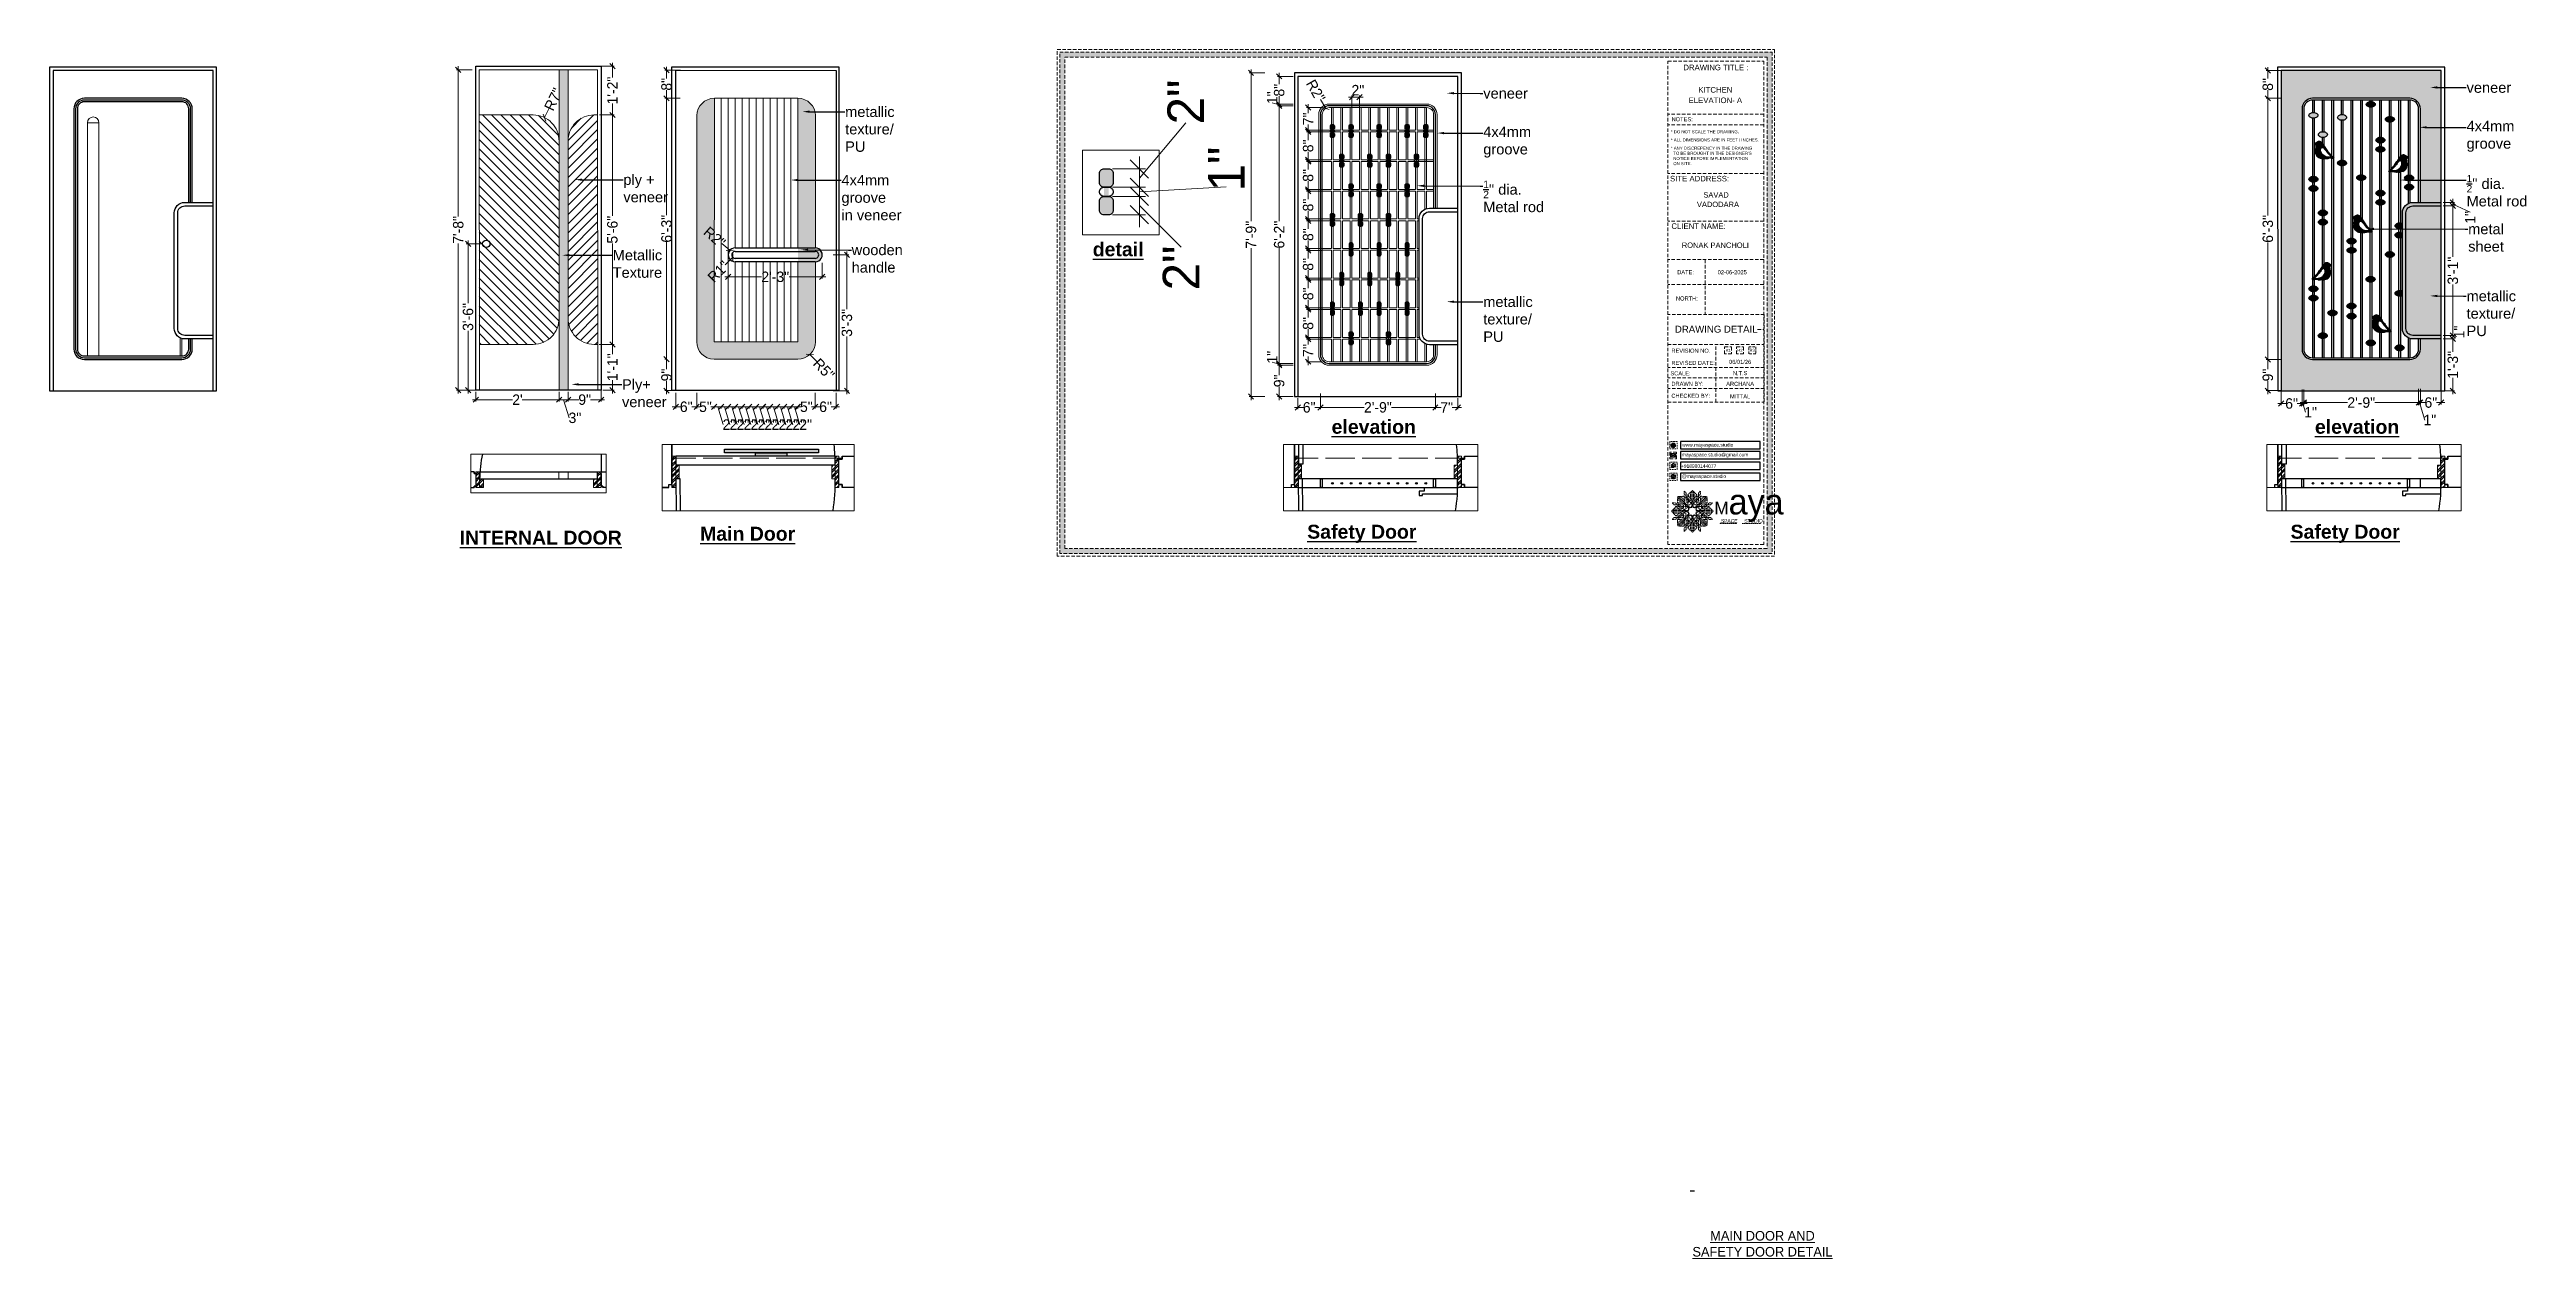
# Model space of a CAD drawing. Header units: millimetres. Extents: x 35877 to 3066687, y -650199 to -40525.
# Drawn here: x 147446 to 148158, y -180797 to -180450 of the extents above; entities outside this region: 10.
import ezdxf
from ezdxf import colors
from ezdxf.entities.mleader import LeaderData, LeaderLine
from ezdxf.enums import TextEntityAlignment as Align
from ezdxf.math import Vec2, Vec3

# ---------------------------------------------------------------- set-up
doc = ezdxf.new("R2010")
doc.units = ezdxf.units.MM
doc.header["$MEASUREMENT"] = 0
doc.header["$PDMODE"] = 35
for name, pattern in [('ACAD_ISO02W100', [15, 12, -3]), ('DASHED', [0.75, 0.5, -0.25]), ('DASHEDX2', [1.5, 1, -0.5])]:
    doc.linetypes.add(name, pattern=pattern)
doc.layers.get('Defpoints').update_dxf_attribs({"color": 220})
for name, color, linetype, lineweight in [('A8_FURNITURE', 32, 'Continuous', 30), ('AR-Text', 250, 'Continuous', 13), ('AR-Wall', 7, 'Continuous', 35), ('COLUMN', 1, 'Continuous', 30), ('dim05', 1, 'Continuous', 13), ('Dimension', 10, 'DASHEDX2', 20), ('doors', 36, 'Continuous', 15), ('el', 7, 'Continuous', 20), ('Electrical', 84, 'Continuous', 30), ('ELEVATION ( WALL COLOUR ) X_', 7, 'Continuous', 9), ('Elevation 4.5', 206, 'Continuous', 5), ('FIRST FLOOR ( DW_RAIL )', 7, 'Continuous', 9), ('FURNITURE', 32, 'Continuous', 9), ('furniture dimensions', 1, 'DASHED', 0), ('GROUND FLOOR', 7, 'Continuous', 9), ('GROUND FLOOR  ( PLINE )', 251, 'Continuous', 30), ('LABALLING', 1, 'Continuous', 25), ('NAME PLATE', 7, 'Continuous', 25), ('sec. mark', 5, 'Continuous', 25), ('SECOND FLOOR', 7, 'Continuous', 9), ('SECOND FLOOR  ( PLINE )', 251, 'Continuous', 30), ('Text', 7, 'Continuous', 15), ('wall', 7, 'Continuous', 30)]:
    doc.layers.add(name, color=color, linetype=linetype, lineweight=lineweight)
doc.layers.add('AR ELE-5', color=134, linetype='Continuous')
doc.layers.add('hatch', color=253, linetype='Continuous', lineweight=0, transparency=0.4)
doc.styles.add('Arial', font='arial.ttf')
doc.styles.add('century g', font='GOTHIC.TTF')
doc.styles.add('DATE', font='swissc.ttf', dxfattribs={"height": 6.75})
doc.styles.get("Standard").update_dxf_attribs({"font": 'arial.ttf', "height": 6})
doc.dimstyles.new('Archana', dxfattribs={"dimtxt": 2, "dimasz": 0.75, "dimexe": 0.5, "dimexo": 0.5, "dimgap": 0, "dimtad": 0, "dimzin": 0, "dimdsep": 46, "dimlunit": 4, "dimtxsty": 'century g', "dimblk": 'OBLIQUE', "dimcen": 0, "dimdle": 1, "dimclrd": 256, "dimclre": 256, "dimclrt": 256, "dimadec": 0, "dimazin": 0, "dimtfac": 1, "dimtofl": 0, "dimtmove": 1, "dimatfit": 3, "dimfxl": 1, "dimfxlon": 1, "dimtolj": 1, "dimtzin": 0, "dimlwd": -1, "dimlwe": -1, "dimarcsym": 0})
pattern_1 = [(45, (-2774.2567, -585.2135), (-0.795495129, 0.795495129), []), (45, (-2773.7264, -585.2135), (-0.795495129, 0.795495129), [])]

msp = doc.modelspace()

# ---------------------------------------------------------------- texts
at = {"color": 18, "true_color": 0x000000, "transparency": 33554687, "char_height": 1.0017, "attachment_point": 1}
for s, width, gutter_width, insert in [('www.mayaspace.studio', 6.7267, 5.63, (147915.03, -180562.82, 0.12)), ('mayaspace.studio@gmail.com', 4.1966, 3.51, (147914.95, -180565.65, 0.12)), ('+918980144077', 16.3648, 3.51, (147914.69, -180568.94, 0.12)), ('@mayaspace.studio', 4.1966, 3.51, (147914.95, -180571.82, 0.12))]:
    msp.add_mtext_dynamic_manual_height_columns(s, width=width, gutter_width=gutter_width, heights=[0], dxfattribs=dict(at, insert=insert))
at = {"layer": 'NAME PLATE', "transparency": 33554687, "style": 'Arial'}
for s, height, p in [('DRAWING TITLE : ', 1.5952, (147925.03, -180455.75, 0.12)), ('KITCHEN', 1.595, (147924.56, -180462.18, 0.12)), ('ELEVATION- A', 1.5952, (147924.56, -180465.19, 0.12)), ('NOTES:', 1.172, (147915.03, -180470.41, 0.12)), ('SITE ADDRESS:', 1.5952, (147920.03, -180487.68, 0.12)), ('VADODARA', 1.542, (147925.31, -180495.05, 0.05)), (' SAVAD ', 1.542, (147924.77, -180492.32, 0.05)), ('CLIENT NAME:', 1.5952, (147919.74, -180501.31, 0.12)), ('RONAK PANCHOLI    ', 1.5421, (147925.75, -180506.77, 0.05)), ('DATE:', 1.172, (147916.01, -180514.34, 0.12)), ('02-06-2025', 1.172, (147929.41, -180514.34, 0.12)), ('NORTH:', 1.172, (147916.39, -180521.88, 0.12)), ('DRAWING DETAIL', 1.9722, (147924.81, -180531.1, 0.12)), ('REVISION NO.', 1.1721, (147917.53, -180536.89, 0.12)), ('REVISED DATE: ', 1.1721, (147918.39, -180540.38, 0.12)), ('SCALE:', 1.172, (147914.56, -180543.38, 0.12)), ('DRAWN BY:', 1.172, (147916.57, -180546.39, 0.12)), ('ARCHANA', 1.172, (147931.68, -180546.4, 0.12)), ('CHECKED BY:', 1.1721, (147917.48, -180549.83, 0.12)), ('MITTAL', 1.172, (147931.68, -180549.99, 0.12))]:
    msp.add_text(s, height=height, dxfattribs=at).set_placement(p, align=Align.CENTER)
for s, p in [('R1', (147927.51, -180536.59, 0.12)), ('R2', (147930.9, -180536.59, 0.12))]:
    msp.add_text(s, height=0.826, dxfattribs=at).set_placement(p)
at = {"layer": 'NAME PLATE', "transparency": 33554687, "char_height": 0.8865, "width": 34.2492, "attachment_point": 1, "style": 'Arial'}
for s, insert in [('* DO NOT SCALE THE DRAWING.', (147911.79, -180472.97, 0.12)), ('* ALL DIMENSIONS ARE IN FEET \\\\ INCHES.', (147911.79, -180475.33, 0.12)), ("* ANY DISCREPENCY IN THE DRAWING \\P  TO BE BROUGHT IN THE DESIGNER'S\\P  NOTICE BEFORE IMPLEMENTATION \\P  ON SITE.", (147911.79, -180477.69, 0.12))]:
    msp.add_mtext(s, dxfattribs=dict(at, insert=insert))
at = {"layer": 'NAME PLATE', "lineweight": 0, "transparency": 33554687, "char_height": 1.172, "attachment_point": 2, "style": 'Arial'}
for s, insert, width in [('06/01/26', (147931.68, -180538.91, 0.12), 10.1574), ('N.T.S', (147931.68, -180542.15, 0.12), 2.2876)]:
    msp.add_mtext(s, dxfattribs=dict(at, insert=insert, width=width))
at = {"layer": 'sec. mark', "lineweight": 20, "transparency": 33554687, "insert": (147917.95, -180789.09), "char_height": 2.75, "attachment_point": 1, "style": 'DATE'}
msp.add_mtext_dynamic_manual_height_columns('\\pxqc;{\\fCentury Gothic|b0|i0|c0|p34;\\L\\C5;MAIN DOOR AND SAFETY DOOR DETAIL}', width=40.305, gutter_width=1, heights=[0], dxfattribs=at)
at = {"layer": 'Text', "lineweight": 25, "transparency": 33554687, "char_height": 4, "attachment_point": 5}
for s, insert in [('\\A1;{\\fArial|b1|i0|c0|p34;\\L\\C1;detail}', (147753.02, -180507.2)), ('\\A1;{\\fArial|b1|i0|c0|p34;\\L\\C1;elevation}', (147826.44, -180558.17)), ('\\A1;{\\fArial|b1|i0|c0|p34;\\L\\C1;elevation}', (148108.9, -180558.17)), ('\\A1;{\\fArial|b1|i0|c0|p34;\\L\\C1;INTERNAL DOOR }', (147587.15, -180590)), ('\\A1;{\\fArial|b1|i0|c0|p34;\\L\\C1;Main Door}', (147646.59, -180588.88)), ('\\A1;{\\fArial|b1|i0|c0|p34;\\L\\C1;Safety Door}', (147823.01, -180588.88)), ('\\A1;{\\fArial|b1|i0|c0|p34;\\L\\C1;Safety Door}', (148105.47, -180588.88)), ('\\A1;{\\fArial|b1|i0|c0|p34;\\L\\C1;Safety Door}', (295669.99, -361191.52))]:
    msp.add_mtext(s, dxfattribs=dict(at, insert=insert)).dxf.unprotected_set("ltscale", 0)

# ---------------------------------------------------------------- blocks, each defined once
blk = doc.blocks.new('FSFSF')
at = {"color": 42, "lineweight": 5, "true_color": 0xe0ac11}
for p, q in [((28587.7, 131.2), (28591.1, 131.2)), ((28589.8, 129.1), (28587.7, 131.2)), ((28589.8, 129.1), (28599.3, 129.1)), ((28597.5, 124.8), (28591.1, 131.2)), ((28593.2, 131.5), (28593.5, 137.7)), ((28593.2, 131.5), (28601.7, 122.7)), ((28601.2, 130.2), (28593.2, 131.5)), ((28593.4, 135), (28594.6, 136.1)), ((28593.4, 135), (28597.6, 130.8)), ((28599.8, 138.1), (28593.5, 137.7)), ((28595.1, 136.7), (28594.5, 136.7)), ((28594.6, 136.1), (28594.6, 136.7)), ((28605.2, 125), (28594.6, 136.1)), ((28596.2, 137.9), (28595.1, 136.7)), ((28606.3, 126.1), (28595.1, 136.7)), ((28596.2, 137.9), (28600.5, 133.6)), ((28599.3, 126.5), (28599.3, 129.1)), ((28599.8, 138.1), (28608.6, 129.6)), ((28601, 130), (28599.8, 138.1)), ((28600, 143.5), (28600, 140.2)), ((28602.1, 141.4), (28600, 143.5)), ((28606.5, 133.8), (28600, 140.2)), ((28605.9, 129.2), (28601, 130)), ((28602.1, 125.4), (28601.2, 130.2)), ((28602.1, 141.4), (28602.1, 132)), ((28604.7, 132), (28602.1, 132)), ((28603.9, 139.7), (28608.6, 144.1)), ((28603.9, 126.6), (28603.9, 139.7)), ((28603.9, 139.7), (28608.6, 133)), ((28606.5, 133.8), (28604.7, 132)), ((28605.9, 129.2), (28608.6, 133)), ((28606.3, 126.1), (28608.6, 128.3)), ((28607.9, 142.2), (28606.6, 142.2)), ((28606.6, 142.2), (28606.6, 135.8)), ((28607.9, 142.2), (28608.6, 142.8)), ((28607.9, 142.2), (28607.9, 126.6)), ((28607.9, 128.9), (28608.6, 129.6)), ((28607.9, 128.9), (28608.6, 128.3)), ((28613.3, 139.7), (28608.6, 144.1)), ((28609.3, 142.2), (28608.6, 142.8)), ((28613.3, 139.7), (28608.6, 133)), ((28617.4, 138.1), (28608.6, 129.6)), ((28611.3, 129.2), (28608.6, 133)), ((28609.3, 128.9), (28608.6, 129.6)), ((28609.3, 128.9), (28608.6, 128.3)), ((28610.9, 126.1), (28608.6, 128.3)), ((28609.3, 142.2), (28609.3, 126.6)), ((28609.3, 142.2), (28610.6, 142.2)), ((28610.6, 142.2), (28610.6, 135.8)), ((28610.7, 133.8), (28617.1, 140.2)), ((28610.7, 133.8), (28612.4, 132)), ((28610.9, 126.1), (28622, 136.7)), ((28611.3, 129.2), (28616.1, 130)), ((28612, 125), (28622.6, 136.1)), ((28612.4, 132), (28615, 132)), ((28613.3, 126.6), (28613.3, 139.7)), ((28615, 141.4), (28617.1, 143.5)), ((28615, 141.4), (28615, 132)), ((28615.1, 125.4), (28615.9, 130.2)), ((28624, 131.5), (28615.5, 122.7)), ((28615.9, 130.2), (28624, 131.5)), ((28616.1, 130), (28617.4, 138.1)), ((28620.9, 137.9), (28616.7, 133.6)), ((28617.1, 143.5), (28617.1, 140.2)), ((28617.4, 138.1), (28623.6, 137.7)), ((28627.3, 129.1), (28617.9, 129.1)), ((28617.9, 126.5), (28617.9, 129.1)), ((28623.8, 135), (28619.6, 130.8)), ((28619.7, 124.8), (28626.1, 131.2)), ((28620.9, 137.9), (28622, 136.7)), ((28622, 136.7), (28622.6, 136.7)), ((28622.6, 136.1), (28622.6, 136.7)), ((28623.8, 135), (28622.6, 136.1)), ((28624, 131.5), (28623.6, 137.7)), ((28629.5, 131.2), (28626.1, 131.2)), ((28627.3, 129.1), (28629.5, 131.2)), ((28591.6, 127.4), (28587.2, 122.7)), ((28591.6, 117.9), (28587.2, 122.7)), ((28589.8, 116.2), (28587.7, 114.1)), ((28587.7, 114.1), (28591.1, 114.1)), ((28589, 123.3), (28588.4, 122.7)), ((28589, 122), (28588.4, 122.7)), ((28589, 123.3), (28589, 124.7)), ((28589, 124.7), (28595.4, 124.7)), ((28589, 123.3), (28604.7, 123.3)), ((28589, 122), (28604.7, 122)), ((28589, 122), (28589, 120.7)), ((28589, 120.7), (28595.4, 120.7)), ((28589.8, 116.2), (28599.3, 116.2)), ((28597.5, 120.5), (28591.1, 114.1)), ((28604.7, 127.4), (28591.6, 127.4)), ((28591.6, 127.4), (28598.2, 122.7)), ((28591.6, 117.9), (28598.2, 122.7)), ((28604.7, 117.9), (28591.6, 117.9)), ((28593.2, 113.9), (28601.7, 122.7)), ((28601.2, 115.1), (28593.2, 113.9)), ((28593.2, 113.9), (28593.5, 107.6)), ((28593.4, 110.3), (28597.6, 114.5)), ((28593.4, 110.3), (28594.6, 109.2)), ((28599.8, 107.2), (28593.5, 107.5)), ((28595.1, 108.5), (28594.5, 108.5)), ((28605.2, 120.4), (28594.6, 109.2)), ((28594.6, 109.2), (28594.6, 108.6)), ((28606.3, 119.1), (28595.1, 108.5)), ((28596.2, 107.4), (28595.1, 108.5)), ((28596.2, 107.4), (28600.5, 111.6)), ((28597.5, 124.8), (28599.3, 126.5)), ((28597.5, 120.5), (28599.3, 118.8)), ((28602.1, 125.4), (28598.2, 122.7)), ((28602.1, 119.9), (28598.2, 122.7)), ((28599.3, 118.8), (28599.3, 116.2)), ((28599.8, 107.2), (28608.6, 115.7)), ((28601, 115.2), (28599.8, 107.2)), ((28606.5, 111.5), (28600, 105.1)), ((28600, 101.7), (28600, 105.1)), ((28602.1, 103.8), (28600, 101.7)), ((28605.9, 116), (28601, 115.2)), ((28602.1, 119.9), (28601.2, 115.1)), ((28602.3, 123.3), (28601.7, 122.7)), ((28602.3, 122), (28601.7, 122.7)), ((28602.1, 103.8), (28602.1, 113.3)), ((28604.7, 113.3), (28602.1, 113.3)), ((28602.3, 123.3), (28603, 122.7)), ((28602.3, 122), (28603, 122.7)), ((28605.2, 125), (28603, 122.7)), ((28605.2, 120.4), (28603, 122.7)), ((28603.7, 126.5), (28603.7, 127.4)), ((28604.7, 126.5), (28603.7, 126.5)), ((28604.7, 118.8), (28603.7, 118.8)), ((28603.7, 118.8), (28603.7, 117.9)), ((28604.7, 127.6), (28603.9, 127.6)), ((28607.9, 126.6), (28603.9, 126.6)), ((28607.9, 118.6), (28603.9, 118.6)), ((28603.9, 118.6), (28603.9, 105.5)), ((28604.7, 117.7), (28603.9, 117.7)), ((28603.9, 105.5), (28608.6, 112.2)), ((28603.9, 105.5), (28608.6, 101.1)), ((28604.7, 126.6), (28604.7, 127.6)), ((28604.7, 123.3), (28604.7, 127.4)), ((28604.7, 122), (28604.7, 117.9)), ((28604.7, 118.6), (28604.7, 117.7)), ((28606.5, 111.5), (28604.7, 113.3)), ((28605.9, 116), (28608.6, 112.2)), ((28606.3, 119.1), (28608.6, 117)), ((28606.6, 103), (28606.6, 109.4)), ((28607.9, 103), (28606.6, 103)), ((28607.9, 103), (28607.9, 118.6)), ((28607.9, 116.3), (28608.6, 117)), ((28607.9, 116.3), (28608.6, 115.7)), ((28607.9, 103), (28608.6, 102.4)), ((28610.9, 119.1), (28608.6, 117)), ((28609.3, 116.3), (28608.6, 117)), ((28609.3, 116.3), (28608.6, 115.7)), ((28611.3, 116), (28608.6, 112.2)), ((28617.4, 107.2), (28608.6, 115.7)), ((28613.3, 105.5), (28608.6, 112.2)), ((28613.3, 105.5), (28608.6, 101.1)), ((28609.3, 103), (28608.6, 102.4)), ((28609.3, 126.6), (28613.3, 126.6)), ((28609.3, 118.6), (28613.3, 118.6)), ((28609.3, 103), (28609.3, 118.6)), ((28609.3, 103), (28610.6, 103)), ((28610.6, 103), (28610.6, 109.4)), ((28610.7, 111.5), (28612.4, 113.3)), ((28610.7, 111.5), (28617.1, 105.1)), ((28610.9, 119.1), (28622, 108.5)), ((28611.3, 116), (28616.1, 115.2)), ((28612, 125), (28614.2, 122.7)), ((28612, 120.4), (28614.2, 122.7)), ((28612, 120.4), (28622.6, 109.2)), ((28612.4, 113.3), (28615, 113.3)), ((28612.5, 126.6), (28612.5, 127.6)), ((28612.5, 127.6), (28613.3, 127.6)), ((28612.5, 123.3), (28612.5, 127.4)), ((28612.5, 127.4), (28625.6, 127.4)), ((28612.5, 126.5), (28613.5, 126.5)), ((28628.2, 123.3), (28612.5, 123.3)), ((28612.5, 122), (28612.5, 117.9)), ((28628.2, 122), (28612.5, 122)), ((28612.5, 118.8), (28613.5, 118.8)), ((28612.5, 118.6), (28612.5, 117.7)), ((28612.5, 117.9), (28625.6, 117.9)), ((28612.5, 117.7), (28613.3, 117.7)), ((28613.3, 118.6), (28613.3, 105.5)), ((28613.5, 126.5), (28613.5, 127.4)), ((28613.5, 118.8), (28613.5, 117.9)), ((28614.9, 123.3), (28614.2, 122.7)), ((28614.9, 122), (28614.2, 122.7)), ((28614.9, 123.3), (28615.5, 122.7)), ((28614.9, 122), (28615.5, 122.7)), ((28615, 103.8), (28615, 113.3)), ((28615, 103.8), (28617.1, 101.7)), ((28615.1, 125.4), (28619, 122.7)), ((28615.1, 119.9), (28619, 122.7)), ((28615.1, 119.9), (28615.9, 115.1)), ((28624, 113.9), (28615.5, 122.7)), ((28615.9, 115.1), (28624, 113.9)), ((28616.1, 115.2), (28617.4, 107.2)), ((28620.9, 107.4), (28616.7, 111.6)), ((28617.1, 101.7), (28617.1, 105.1)), ((28617.4, 107.2), (28623.6, 107.5)), ((28619.7, 124.8), (28617.9, 126.5)), ((28619.7, 120.5), (28617.9, 118.8)), ((28617.9, 118.8), (28617.9, 116.2)), ((28627.3, 116.2), (28617.9, 116.2)), ((28625.6, 127.4), (28619, 122.7)), ((28625.6, 117.9), (28619, 122.7)), ((28623.8, 110.3), (28619.6, 114.5)), ((28619.7, 120.5), (28626.1, 114.1)), ((28620.9, 107.4), (28622, 108.5)), ((28628.2, 124.7), (28621.8, 124.7)), ((28628.2, 120.7), (28621.8, 120.7)), ((28622, 108.5), (28622.6, 108.5)), ((28623.8, 110.3), (28622.6, 109.2)), ((28622.6, 109.2), (28622.6, 108.6)), ((28624, 113.9), (28623.6, 107.6)), ((28625.6, 127.4), (28630, 122.7)), ((28625.6, 117.9), (28630, 122.7)), ((28629.5, 114.1), (28626.1, 114.1)), ((28627.3, 116.2), (28629.5, 114.1)), ((28628.2, 123.3), (28628.2, 124.7)), ((28628.2, 123.3), (28628.8, 122.7)), ((28628.2, 122), (28628.8, 122.7)), ((28628.2, 122), (28628.2, 120.7))]:
    blk.add_line(p, q, dxfattribs=at)
blk = doc.blocks.new('hgwg')
at = {"layer": 'Dimension', "true_color": 0xd39e00}
h = blk.add_hatch(color=42, dxfattribs=at)
h.dxf.hatch_style = 1
h.paths.add_polyline_path([(27505.7, 45.1), (27494.3, 45.1), (27494.3, 44.9), (27505.7, 44.9)])
h = blk.add_hatch(color=42, dxfattribs=at)
h.dxf.hatch_style = 1
h.paths.add_polyline_path([(27523.3, 44.9), (27509.7, 44.9), (27509.7, 44.8), (27523.3, 44.8)])
at = {"layer": 'Dimension', "color": 42, "true_color": 0xd39e00}
for p, q in [((27494.3, 45.1), (27505.7, 45.1)), ((27494.3, 44.9), (27494.3, 45.1)), ((27494.3, 44.9), (27505.7, 44.9)), ((27505.7, 45.1), (27505.7, 44.9)), ((27509.7, 44.9), (27523.3, 44.9)), ((27509.7, 44.9), (27509.7, 44.8)), ((27509.7, 44.8), (27523.3, 44.8)), ((27523.3, 44.8), (27523.3, 44.9))]:
    blk.add_line(p, q, dxfattribs=at)
at = {"layer": 'Dimension', "color": 42, "true_color": 0xd39e00, "attachment_point": 1}
for s, width, insert, char_height in [('{\\fCinzel|b0|i0|c0|p2;\\H1.5x;M\\fAmsterdam One|b0|i0|c0|p2;\\H2x;aya}', 85.328, (27490.2, 69.2), 6), ('{\\fCinzel|b0|i0|c0|p0;SPACE     STUDIO}', 66.129, (27494.8, 47.9), 2.5)]:
    blk.add_mtext_dynamic_manual_height_columns(s, width=width, gutter_width=30, heights=[0], dxfattribs=dict(at, insert=insert, char_height=char_height))
blk = doc.blocks.new('aggerg')
at = {"layer": 'Dimension', "color": 42, "true_color": 0xd39e00}
blk.add_lwpolyline([(-1.41, 1.41), (1.41, 1.41), (1.41, -1.41), (-1.41, -1.41)], close=True, dxfattribs=at)
at = {"layer": 'NAME PLATE', "lineweight": 0, "insert": (-0.03, 0.62), "char_height": 1.151, "width": 2.2458, "attachment_point": 2, "style": 'Arial'}
blk.add_mtext('R3', dxfattribs=at)
blk = doc.blocks.new('QEGW4TG')
at = {"layer": 'Dimension', "true_color": 0x000000}
h = blk.add_hatch(color=18, dxfattribs=at)
h.dxf.hatch_style = 1
h.paths.add_polyline_path([(2.7, 1.9, 0.170513), (2.9, 2, 0.190337), (3.1, 2.2, 0.316231), (3.1, 2.3), (2.8, 2.4, 0.273721), (2.7, 2.3, 0.040749), (2.6, 2.3, -0.441282), (2.5, 2.2, -0.11828), (2.1, 2.6, -0.441282), (2.1, 2.7, 0.040749), (2.1, 2.8, 0.290083), (2.1, 2.9), (2, 3.2, 0.316231), (1.9, 3.2, 0.190337), (1.7, 3, 0.170513), (1.7, 2.7, 0.252784)], flags=0)
h.paths.add_polyline_path([(1.2, 2), (1, 1.3, 0.550912), (1.1, 1.2), (1.8, 1.4, 6.344125)])
h.paths.add_polyline_path([(1.8, 1.7), (1.4, 1.6), (1.5, 2, -9.071339)], flags=16)
h.paths.add_polyline_path([(3.1, 2.2, -0.17811), (2.9, 2, -0.170513), (2.7, 1.9, -0.252784), (1.7, 2.7, -0.170513), (1.7, 3, -0.17811), (1.9, 3.2, -0.370089), (2, 3.2), (2.1, 2.9, -0.307185), (2.1, 2.8, -0.041087), (2.1, 2.7, 0.321676), (2.1, 2.7, 0.126524), (2.6, 2.2, 0.312216), (2.6, 2.3, -0.041087), (2.7, 2.3, -0.290673), (2.8, 2.4), (3.1, 2.3, -0.370089)], flags=0)
h = blk.add_hatch(color=18, dxfattribs=at)
h.dxf.hatch_style = 1
h.paths.add_polyline_path([(2.8, 2.4, 0.273721), (2.7, 2.3, 0.040749), (2.6, 2.3, -0.441282), (2.5, 2.2, -0.11828), (2.1, 2.6, -0.441282), (2.1, 2.7, 0.040749), (2.1, 2.8, 0.290083), (2.1, 2.9), (2, 3.2, 0.316231), (1.9, 3.2, 0.190337), (1.7, 3, 0.170513), (1.7, 2.7, 0.252784), (2.7, 1.9, 0.170513), (2.9, 2, 0.190337), (3.1, 2.2, 0.316231), (3.1, 2.3)])
for p, q in [((1.2, 2), (1, 1.3)), ((1.1, 1.2), (1.8, 1.4)), ((1.5, 2), (1.4, 1.6)), ((1.4, 1.6), (1.8, 1.7)), ((2, 3.2), (2.1, 2.9)), ((3.1, 2.3), (2.8, 2.4))]:
    blk.add_line(p, q)
blk.add_lwpolyline([(0, 0), (4.7, 0), (4.7, 4.7), (0, 4.7)], close=True)
for centre, radius, start, end in [((1.1, 1.3), 0.0598, 164.8483, 282.1458), ((2.4, 2.6), 1.34, 241.4727, 205.6422), ((2.4, 2.6), 1.04, 235.9962, 210.8333), ((2.1, 2.9), 0.364, 118.9685, 159.3648), ((2.1, 2.9), 0.39, 159.7007, 198.4072), ((3, 3.2), 1.33, 201.4218, 258.1669), ((1.9, 3.1), 0.0896, 41.8985, 123.1344), ((2.1, 2.7), 0.066, 135.9932, 224.8892), ((2, 2.9), 0.104, 320.3924, 28.6971), ((1.7, 3.2), 0.586, 312.4617, 321.8728), ((3.1, 3.4), 1.31, 216.5455, 243.5279), ((2.6, 2.3), 0.066, 234.2482, 323.1441), ((3.1, 1.9), 0.586, 137.2645, 146.6756), ((2.8, 2.3), 0.104, 70.4402, 138.745), ((2.8, 2.3), 0.39, 260.7301, 299.4366), ((2.8, 2.3), 0.364, 299.7725, 340.1688), ((3, 2.2), 0.0896, 336.0029, 57.2388)]:
    blk.add_arc(centre, radius, start, end)
blk = doc.blocks.new('ASGERG')
at = {"layer": 'Dimension', "true_color": 0x000000}
h = blk.add_hatch(color=18, dxfattribs=at)
h.dxf.hatch_style = 1
h.paths.add_polyline_path([(1, 1.7, 0.353872), (1.7, 1), (3, 1, 0.353872), (3.7, 1.7), (3.7, 3, 0.353872), (3, 3.7), (1.7, 3.7, 0.353872), (1, 3)])
h.paths.add_polyline_path([(1.3, 3, -0.353872), (1.7, 3.4), (2.9, 3.4, -0.353872), (3.4, 3), (3.4, 1.7, -0.353872), (2.9, 1.3), (1.7, 1.3, -0.353872), (1.3, 1.7)], flags=16)
h.paths.add_polyline_path([(3, 2.3, -1), (1.6, 2.3, -1)], flags=0)
h.paths.add_polyline_path([(2.7, 2.3, -1), (1.9, 2.3, -1)], flags=0)
h.paths.add_polyline_path([(2.9, 3, -1), (3.2, 3, -1)], flags=0)
h.paths.add_polyline_path([(1.6, 2.3, 1), (3, 2.3, 1)], flags=0)
h = blk.add_hatch(color=18, dxfattribs=at)
h.dxf.hatch_style = 1
h.paths.add_polyline_path([(1.6, 2.3, 1), (3, 2.3, 1)])
h.paths.add_polyline_path([(2.7, 2.3, -1), (1.9, 2.3, -1)], flags=16)
h = blk.add_hatch(color=18, dxfattribs=at)
h.dxf.hatch_style = 1
h.paths.add_polyline_path([(3.2, 3, 1), (2.9, 3, 1)])
for p, q in [((1, 3), (1, 1.7)), ((1.3, 3), (1.3, 1.7)), ((1.7, 3.7), (3, 3.7)), ((2.9, 3.4), (1.7, 3.4)), ((2.9, 1.3), (1.7, 1.3)), ((1.7, 1), (3, 1)), ((3.4, 3), (3.4, 1.7)), ((3.7, 3), (3.7, 1.7))]:
    blk.add_line(p, q)
blk.add_lwpolyline([(0, 0), (4.7, 0), (4.7, 4.7), (0, 4.7)], close=True)
for centre, radius in [((2.3, 2.3), 0.694), ((2.3, 2.3), 0.414), ((3, 3), 0.168)]:
    blk.add_circle(centre, radius)
for centre, radius, start, end in [((1.8, 2.9), 0.778, 94.8631, 172.8127), ((1.8, 1.8), 0.778, 187.1873, 265.1369), ((1.8, 2.9), 0.491, 94.8631, 172.8127), ((1.8, 1.8), 0.491, 187.1873, 265.1369), ((2.9, 2.9), 0.491, 7.1873, 85.1369), ((2.9, 1.8), 0.491, 274.8631, 352.8127), ((2.9, 2.9), 0.778, 7.1873, 85.1369), ((2.9, 1.8), 0.778, 274.8631, 352.8127)]:
    blk.add_arc(centre, radius, start, end)
blk = doc.blocks.new('DTGWEGEARG')
at = {"layer": 'Dimension', "true_color": 0x000000}
h = blk.add_hatch(color=18, dxfattribs=at)
h.dxf.hatch_style = 1
h.paths.add_polyline_path([(3.8, 2.3, 1), (0.8, 2.3, 1)])
h.paths.add_polyline_path([(2.5, 1, 0.105795), (3, 1.6, -0.055205), (3.3, 1.4, -0.169822)], flags=16)
h.paths.add_polyline_path([(2.4, 1.1), (2.4, 1.7, -0.058279), (2.8, 1.6, -0.103353)], flags=16)
h.paths.add_polyline_path([(2.3, 1.1, -0.101741), (1.9, 1.6, -0.057171), (2.3, 1.7)], flags=16)
h.paths.add_polyline_path([(2.2, 1, -0.169822), (1.4, 1.4, -0.055205), (1.7, 1.6, 0.105795)], flags=16)
h.paths.add_polyline_path([(3, 1.7, 0.081336), (3.1, 2.3), (3.7, 2.3, -0.152069), (3.4, 1.5, 0.05687)], flags=16)
h.paths.add_polyline_path([(2.9, 1.8, 0.061945), (2.4, 1.8), (2.4, 2.3), (3, 2.3, -0.081344)], flags=16)
h.paths.add_polyline_path([(2.3, 1.8, 0.060923), (1.8, 1.8, -0.081344), (1.7, 2.3), (2.3, 2.3)], flags=16)
h.paths.add_polyline_path([(1.7, 1.7, 0.05687), (1.3, 1.5, -0.152069), (1, 2.3), (1.5, 2.3, 0.081336)], flags=16)
h.paths.add_polyline_path([(2.4, 2.4), (2.4, 2.8, 0.061945), (2.9, 2.9, -0.080009), (3, 2.4)], flags=16)
h.paths.add_polyline_path([(3.1, 2.4, 0.080116), (3, 3, 0.05687), (3.4, 3.2, 0.028258), (3.3, 3.3, -0.055205), (3, 3.1, 0.105795), (2.5, 3.7, -0.36029), (3.7, 2.4)], flags=16)
h.paths.add_polyline_path([(2.3, 2.4), (1.7, 2.4, -0.080009), (1.8, 2.9, 0.060923), (2.3, 2.8)], flags=16)
h.paths.add_polyline_path([(1.5, 2.4), (1, 2.4, -0.150466), (1.3, 3.2, 0.05687), (1.7, 3, 0.080116)], flags=16)
h.paths.add_polyline_path([(2.4, 3), (2.4, 3.6, -0.103353), (2.8, 3, -0.058279)], flags=16)
h.paths.add_polyline_path([(2.3, 3, -0.057171), (1.9, 3, -0.101741), (2.3, 3.5)], flags=16)
h.paths.add_polyline_path([(1.7, 3.1, -0.055205), (1.4, 3.3, -0.169822), (2.2, 3.7, 0.105795)], flags=16)
blk.add_lwpolyline([(0, 0), (4.7, 0), (4.7, 4.7), (0, 4.7)], close=True)
at = {"layer": 'Dimension', "color": 18, "true_color": 0x000000}
for p, q in [((1, 2.4), (1.5, 2.4)), ((1, 2.3), (1.5, 2.3)), ((1.7, 2.4), (2.3, 2.4)), ((1.7, 2.3), (2.3, 2.3)), ((2.3, 3.5), (2.3, 3)), ((2.3, 2.8), (2.3, 2.4)), ((2.3, 2.3), (2.3, 1.8)), ((2.3, 1.7), (2.3, 1.1)), ((2.4, 3.6), (2.4, 3)), ((2.4, 2.8), (2.4, 2.4)), ((2.4, 2.4), (3, 2.4)), ((2.4, 2.3), (3, 2.3)), ((2.4, 2.3), (2.4, 1.8)), ((2.4, 1.7), (2.4, 1.1)), ((3.1, 2.4), (3.7, 2.4)), ((3.1, 2.3), (3.7, 2.3))]:
    blk.add_line(p, q, dxfattribs=at)
blk.add_circle((2.3, 2.3), 1.49, dxfattribs=at)
for centre, radius, start, end in [((2.3, 2.3), 1.34, 142.3819, 176.6093), ((2.3, 2.3), 1.34, 183.0315, 217.6181), ((2.3, 4.7), 1.9, 236.1399, 249.1595), ((2.3, -0.1), 1.9, 110.8405, 123.8601), ((2.3, 2.3), 1.34, 97.3549, 135.9073), ((2.3, 4.7), 1.75, 236.7417, 249.3811), ((2.3, -0.1), 1.75, 110.6189, 123.2583), ((2.3, 2.3), 1.34, 224.0927, 262.6451), ((3.3, 2.3), 1.73, 159.0567, 177.3789), ((3.3, 2.3), 1.73, 182.3435, 200.9433), ((3.3, 2.3), 1.73, 129.9301, 154.0867), ((3.3, 2.3), 1.58, 158.8325, 177.1302), ((3.3, 2.3), 1.58, 182.5658, 201.1675), ((3.3, 2.3), 1.73, 205.9133, 230.0699), ((2.3, 4.7), 1.9, 253.6799, 267.6253), ((2.3, -0.1), 1.9, 92.3747, 106.3201), ((3.3, 2.3), 1.58, 130.1073, 153.3446), ((2.3, 4.7), 1.75, 254.3336, 267.422), ((2.3, -0.1), 1.75, 92.578, 105.6664), ((3.3, 2.3), 1.58, 206.6554, 229.8927), ((1.4, 2.3), 1.58, 26.6554, 50.2584), ((2.3, 4.7), 1.75, 272.3248, 285.6664), ((2.3, 4.7), 1.9, 272.1415, 286.3201), ((2.3, -0.1), 1.9, 73.6799, 87.8585), ((2.3, -0.1), 1.75, 74.3336, 87.6752), ((1.4, 2.3), 1.58, 309.7416, 333.3446), ((2.3, 2.3), 1.34, 3.3907, 82.6451), ((1.4, 2.3), 1.73, 25.9133, 50.0699), ((1.4, 2.3), 1.73, 309.9301, 334.0867), ((2.3, 2.3), 1.34, 277.3549, 315.9073), ((1.4, 2.3), 1.58, 2.8698, 21.1675), ((1.4, 2.3), 1.58, 338.8325, 357.4342), ((2.3, 4.7), 1.75, 290.6189, 303.2583), ((2.3, 4.7), 1.9, 290.8405, 303.8601), ((1.4, 2.3), 1.73, 2.6211, 20.9433), ((1.4, 2.3), 1.73, 339.0567, 357.6565), ((2.3, -0.1), 1.9, 56.1399, 69.1595), ((2.3, -0.1), 1.75, 56.7417, 69.3811), ((2.3, 2.3), 1.34, 322.3819, 356.9685)]:
    blk.add_arc(centre, radius, start, end, dxfattribs=at)
blk = doc.blocks.new('_Oblique')
at = {"layer": 'wall', "color": 0, "lineweight": -2}
blk.add_line((-0.5, -0.5), (0.5, 0.5), dxfattribs=at)
blk = doc.blocks.new('*D285')
at = {"layer": 'Defpoints', "color": 0, "linetype": 'Continuous', "lineweight": 0, "transparency": 16777216}
for p in [(147625.95, -180530.87), (147631.95, -180530.88), (147631.95, -180552.41)]:
    blk.add_point(p, dxfattribs=at)
at = {"layer": 'furniture dimensions', "color": 5, "linetype": 'Continuous', "transparency": 16777216}
for p, q in [((147624.95, -180552.41), (147627.34, -180552.41)), ((147632.95, -180552.41), (147630.56, -180552.41)), ((147631.95, -180548.41), (147631.95, -180552.91))]:
    blk.add_line(p, q, dxfattribs=at)
at = {"layer": 'furniture dimensions', "color": 5, "linetype": 'ByBlock', "transparency": 16777216}
blk.add_line((147625.95, -180548.41), (147625.95, -180552.91), dxfattribs=at)
at = {"layer": 'furniture dimensions', "color": 5, "linetype": 'Continuous', "transparency": 16777216, "xscale": 1.5, "yscale": 1.5, "zscale": 1.5, "rotation": 180}
blk.add_blockref('_Oblique', (147625.95, -180552.41), dxfattribs=at)
at = {"layer": 'furniture dimensions', "color": 5, "linetype": 'Continuous', "transparency": 16777216, "xscale": 1.5, "yscale": 1.5, "zscale": 1.5}
blk.add_blockref('_Oblique', (147631.95, -180552.41), dxfattribs=at)
at = {"layer": 'furniture dimensions', "linetype": 'Continuous', "lineweight": 0, "transparency": 16777216, "insert": (147628.95, -180552.41), "char_height": 3, "attachment_point": 5, "style": 'century g'}
blk.add_mtext('\\A1;6"', dxfattribs=at)
blk = doc.blocks.new('*D286')
at = {"layer": 'Defpoints', "color": 0, "linetype": 'Continuous', "lineweight": 0, "transparency": 16777216}
for p in [(147631.95, -180530.88), (147636.98, -180530.25, -220.76), (147636.98, -180552.41)]:
    blk.add_point(p, dxfattribs=at)
at = {"layer": 'furniture dimensions', "color": 5, "linetype": 'Continuous', "transparency": 16777216}
for p, q in [((147630.95, -180552.41), (147632.8, -180552.41)), ((147637.98, -180552.41), (147636.14, -180552.41)), ((147636.98, -180552.45), (147636.98, -180552.91))]:
    blk.add_line(p, q, dxfattribs=at)
at = {"layer": 'furniture dimensions', "color": 5, "linetype": 'ByBlock', "transparency": 16777216}
blk.add_line((147631.95, -180548.41), (147631.95, -180552.91), dxfattribs=at)
at = {"layer": 'furniture dimensions', "color": 5, "linetype": 'Continuous', "transparency": 16777216, "xscale": 1.5, "yscale": 1.5, "zscale": 1.5, "rotation": 180}
blk.add_blockref('_Oblique', (147631.95, -180552.41), dxfattribs=at)
at = {"layer": 'furniture dimensions', "color": 5, "linetype": 'Continuous', "transparency": 16777216, "xscale": 1.5, "yscale": 1.5, "zscale": 1.5}
blk.add_blockref('_Oblique', (147636.98, -180552.41), dxfattribs=at)
at = {"layer": 'furniture dimensions', "linetype": 'Continuous', "lineweight": 0, "transparency": 16777216, "insert": (147634.47, -180552.41), "char_height": 3, "attachment_point": 5, "style": 'century g'}
blk.add_mtext('\\A1;5"', dxfattribs=at)
blk = doc.blocks.new('*D287')
at = {"layer": 'Defpoints', "color": 0, "linetype": 'Continuous', "lineweight": 0, "transparency": 16777216}
for p in [(147636.98, -180530.25, -220.76), (147638.98, -180530.2, -220.76), (147638.98, -180552.41)]:
    blk.add_point(p, dxfattribs=at)
at = {"layer": 'furniture dimensions', "color": 5, "linetype": 'Continuous', "transparency": 16777216}
for p, q in [((147635.98, -180552.41), (147639.98, -180552.41)), ((147637.98, -180552.41), (147639.52, -180557.52)), ((147638.98, -180552.45), (147638.98, -180552.91))]:
    blk.add_line(p, q, dxfattribs=at)
at = {"layer": 'furniture dimensions', "color": 5, "linetype": 'ByBlock', "transparency": 16777216}
blk.add_line((147636.98, -180552.45), (147636.98, -180552.91), dxfattribs=at)
at = {"layer": 'furniture dimensions', "color": 5, "linetype": 'Continuous', "transparency": 16777216, "xscale": 1.5, "yscale": 1.5, "zscale": 1.5, "rotation": 180}
blk.add_blockref('_Oblique', (147636.98, -180552.41), dxfattribs=at)
at = {"layer": 'furniture dimensions', "color": 5, "linetype": 'Continuous', "transparency": 16777216, "xscale": 1.5, "yscale": 1.5, "zscale": 1.5}
blk.add_blockref('_Oblique', (147638.98, -180552.41), dxfattribs=at)
at = {"layer": 'furniture dimensions', "linetype": 'Continuous', "lineweight": 0, "transparency": 16777216, "insert": (147641.21, -180557.52), "char_height": 3, "attachment_point": 5, "style": 'century g'}
blk.add_mtext('\\A1;2"', dxfattribs=at)
blk = doc.blocks.new('*D288')
at = {"layer": 'Defpoints', "color": 0, "linetype": 'Continuous', "lineweight": 0, "transparency": 16777216}
for p in [(147638.98, -180530.26, -220.76), (147640.98, -180530.2, -220.76), (147640.98, -180552.41)]:
    blk.add_point(p, dxfattribs=at)
at = {"layer": 'furniture dimensions', "color": 5, "linetype": 'Continuous', "transparency": 16777216}
for p, q in [((147637.98, -180552.41), (147641.98, -180552.41)), ((147639.98, -180552.41), (147641.52, -180557.53)), ((147640.98, -180552.45), (147640.98, -180552.91))]:
    blk.add_line(p, q, dxfattribs=at)
at = {"layer": 'furniture dimensions', "color": 5, "linetype": 'ByBlock', "transparency": 16777216}
blk.add_line((147638.98, -180552.45), (147638.98, -180552.91), dxfattribs=at)
at = {"layer": 'furniture dimensions', "color": 5, "linetype": 'Continuous', "transparency": 16777216, "xscale": 1.5, "yscale": 1.5, "zscale": 1.5, "rotation": 180}
blk.add_blockref('_Oblique', (147638.98, -180552.41), dxfattribs=at)
at = {"layer": 'furniture dimensions', "color": 5, "linetype": 'Continuous', "transparency": 16777216, "xscale": 1.5, "yscale": 1.5, "zscale": 1.5}
blk.add_blockref('_Oblique', (147640.98, -180552.41), dxfattribs=at)
at = {"layer": 'furniture dimensions', "linetype": 'Continuous', "lineweight": 0, "transparency": 16777216, "insert": (147643.21, -180557.53), "char_height": 3, "attachment_point": 5, "style": 'century g'}
blk.add_mtext('\\A1;2"', dxfattribs=at)
blk = doc.blocks.new('*D289')
at = {"layer": 'Defpoints', "color": 0, "linetype": 'Continuous', "lineweight": 0, "transparency": 16777216}
for p in [(147641.01, -180530.26, -220.76), (147643.01, -180530.21, -220.76), (147643.01, -180552.41)]:
    blk.add_point(p, dxfattribs=at)
at = {"layer": 'furniture dimensions', "color": 5, "linetype": 'Continuous', "transparency": 16777216}
for p, q in [((147640.01, -180552.41), (147644.01, -180552.41)), ((147642.01, -180552.41), (147643.55, -180557.53)), ((147643.01, -180552.45), (147643.01, -180552.91))]:
    blk.add_line(p, q, dxfattribs=at)
at = {"layer": 'furniture dimensions', "color": 5, "linetype": 'ByBlock', "transparency": 16777216}
blk.add_line((147641.01, -180552.45), (147641.01, -180552.91), dxfattribs=at)
at = {"layer": 'furniture dimensions', "color": 5, "linetype": 'Continuous', "transparency": 16777216, "xscale": 1.5, "yscale": 1.5, "zscale": 1.5, "rotation": 180}
blk.add_blockref('_Oblique', (147641.01, -180552.41), dxfattribs=at)
at = {"layer": 'furniture dimensions', "color": 5, "linetype": 'Continuous', "transparency": 16777216, "xscale": 1.5, "yscale": 1.5, "zscale": 1.5}
blk.add_blockref('_Oblique', (147643.01, -180552.41), dxfattribs=at)
at = {"layer": 'furniture dimensions', "linetype": 'Continuous', "lineweight": 0, "transparency": 16777216, "insert": (147645.24, -180557.53), "char_height": 3, "attachment_point": 5, "style": 'century g'}
blk.add_mtext('\\A1;2"', dxfattribs=at)
blk = doc.blocks.new('*D290')
at = {"layer": 'Defpoints', "color": 0, "linetype": 'Continuous', "lineweight": 0, "transparency": 16777216}
for p in [(147643.01, -180530.26, -220.76), (147645.01, -180530.21, -220.76), (147645.01, -180552.42)]:
    blk.add_point(p, dxfattribs=at)
at = {"layer": 'furniture dimensions', "color": 5, "linetype": 'Continuous', "transparency": 16777216}
for p, q in [((147642.01, -180552.42), (147646.01, -180552.42)), ((147644.01, -180552.42), (147645.55, -180557.53)), ((147645.01, -180552.46), (147645.01, -180552.92))]:
    blk.add_line(p, q, dxfattribs=at)
at = {"layer": 'furniture dimensions', "color": 5, "linetype": 'ByBlock', "transparency": 16777216}
blk.add_line((147643.01, -180552.46), (147643.01, -180552.92), dxfattribs=at)
at = {"layer": 'furniture dimensions', "color": 5, "linetype": 'Continuous', "transparency": 16777216, "xscale": 1.5, "yscale": 1.5, "zscale": 1.5, "rotation": 180}
blk.add_blockref('_Oblique', (147643.01, -180552.42), dxfattribs=at)
at = {"layer": 'furniture dimensions', "color": 5, "linetype": 'Continuous', "transparency": 16777216, "xscale": 1.5, "yscale": 1.5, "zscale": 1.5}
blk.add_blockref('_Oblique', (147645.01, -180552.42), dxfattribs=at)
at = {"layer": 'furniture dimensions', "linetype": 'Continuous', "lineweight": 0, "transparency": 16777216, "insert": (147647.24, -180557.53), "char_height": 3, "attachment_point": 5, "style": 'century g'}
blk.add_mtext('\\A1;2"', dxfattribs=at)
blk = doc.blocks.new('*D291')
at = {"layer": 'Defpoints', "color": 0, "linetype": 'Continuous', "lineweight": 0, "transparency": 16777216}
for p in [(147645.01, -180530.26, -220.76), (147647.01, -180530.21, -220.76), (147647.01, -180552.42)]:
    blk.add_point(p, dxfattribs=at)
at = {"layer": 'furniture dimensions', "color": 5, "linetype": 'Continuous', "transparency": 16777216}
for p, q in [((147644.01, -180552.42), (147648.01, -180552.42)), ((147646.01, -180552.42), (147647.55, -180557.53)), ((147647.01, -180552.46), (147647.01, -180552.92))]:
    blk.add_line(p, q, dxfattribs=at)
at = {"layer": 'furniture dimensions', "color": 5, "linetype": 'ByBlock', "transparency": 16777216}
blk.add_line((147645.01, -180552.46), (147645.01, -180552.92), dxfattribs=at)
at = {"layer": 'furniture dimensions', "color": 5, "linetype": 'Continuous', "transparency": 16777216, "xscale": 1.5, "yscale": 1.5, "zscale": 1.5, "rotation": 180}
blk.add_blockref('_Oblique', (147645.01, -180552.42), dxfattribs=at)
at = {"layer": 'furniture dimensions', "color": 5, "linetype": 'Continuous', "transparency": 16777216, "xscale": 1.5, "yscale": 1.5, "zscale": 1.5}
blk.add_blockref('_Oblique', (147647.01, -180552.42), dxfattribs=at)
at = {"layer": 'furniture dimensions', "linetype": 'Continuous', "lineweight": 0, "transparency": 16777216, "insert": (147649.24, -180557.53), "char_height": 3, "attachment_point": 5, "style": 'century g'}
blk.add_mtext('\\A1;2"', dxfattribs=at)
blk = doc.blocks.new('*D292')
at = {"layer": 'Defpoints', "color": 0, "linetype": 'Continuous', "lineweight": 0, "transparency": 16777216}
for p in [(147647.01, -180530.26, -220.76), (147649.01, -180530.21, -220.76), (147649.01, -180552.42)]:
    blk.add_point(p, dxfattribs=at)
at = {"layer": 'furniture dimensions', "color": 5, "linetype": 'Continuous', "transparency": 16777216}
for p, q in [((147646.01, -180552.42), (147650.01, -180552.42)), ((147648.01, -180552.42), (147649.55, -180557.53)), ((147649.01, -180552.46), (147649.01, -180552.92))]:
    blk.add_line(p, q, dxfattribs=at)
at = {"layer": 'furniture dimensions', "color": 5, "linetype": 'ByBlock', "transparency": 16777216}
blk.add_line((147647.01, -180552.46), (147647.01, -180552.92), dxfattribs=at)
at = {"layer": 'furniture dimensions', "color": 5, "linetype": 'Continuous', "transparency": 16777216, "xscale": 1.5, "yscale": 1.5, "zscale": 1.5, "rotation": 180}
blk.add_blockref('_Oblique', (147647.01, -180552.42), dxfattribs=at)
at = {"layer": 'furniture dimensions', "color": 5, "linetype": 'Continuous', "transparency": 16777216, "xscale": 1.5, "yscale": 1.5, "zscale": 1.5}
blk.add_blockref('_Oblique', (147649.01, -180552.42), dxfattribs=at)
at = {"layer": 'furniture dimensions', "linetype": 'Continuous', "lineweight": 0, "transparency": 16777216, "insert": (147651.24, -180557.53), "char_height": 3, "attachment_point": 5, "style": 'century g'}
blk.add_mtext('\\A1;2"', dxfattribs=at)
blk = doc.blocks.new('*D293')
at = {"layer": 'Defpoints', "color": 0, "linetype": 'Continuous', "lineweight": 0, "transparency": 16777216}
for p in [(147649.01, -180530.26, -220.76), (147651.01, -180530.21, -220.76), (147651.01, -180552.42)]:
    blk.add_point(p, dxfattribs=at)
at = {"layer": 'furniture dimensions', "color": 5, "linetype": 'Continuous', "transparency": 16777216}
for p, q in [((147648.01, -180552.42), (147652.01, -180552.42)), ((147650.01, -180552.42), (147651.55, -180557.53)), ((147651.01, -180552.46), (147651.01, -180552.92))]:
    blk.add_line(p, q, dxfattribs=at)
at = {"layer": 'furniture dimensions', "color": 5, "linetype": 'ByBlock', "transparency": 16777216}
blk.add_line((147649.01, -180552.46), (147649.01, -180552.92), dxfattribs=at)
at = {"layer": 'furniture dimensions', "color": 5, "linetype": 'Continuous', "transparency": 16777216, "xscale": 1.5, "yscale": 1.5, "zscale": 1.5, "rotation": 180}
blk.add_blockref('_Oblique', (147649.01, -180552.42), dxfattribs=at)
at = {"layer": 'furniture dimensions', "color": 5, "linetype": 'Continuous', "transparency": 16777216, "xscale": 1.5, "yscale": 1.5, "zscale": 1.5}
blk.add_blockref('_Oblique', (147651.01, -180552.42), dxfattribs=at)
at = {"layer": 'furniture dimensions', "linetype": 'Continuous', "lineweight": 0, "transparency": 16777216, "insert": (147653.24, -180557.53), "char_height": 3, "attachment_point": 5, "style": 'century g'}
blk.add_mtext('\\A1;2"', dxfattribs=at)
blk = doc.blocks.new('*D294')
at = {"layer": 'Defpoints', "color": 0, "linetype": 'Continuous', "lineweight": 0, "transparency": 16777216}
for p in [(147651.05, -180530.27, -220.76), (147653.05, -180530.21, -220.76), (147653.05, -180552.42)]:
    blk.add_point(p, dxfattribs=at)
at = {"layer": 'furniture dimensions', "color": 5, "linetype": 'Continuous', "transparency": 16777216}
for p, q in [((147650.05, -180552.42), (147654.05, -180552.42)), ((147652.05, -180552.42), (147653.59, -180557.54)), ((147653.05, -180552.46), (147653.05, -180552.92))]:
    blk.add_line(p, q, dxfattribs=at)
at = {"layer": 'furniture dimensions', "color": 5, "linetype": 'ByBlock', "transparency": 16777216}
blk.add_line((147651.05, -180552.46), (147651.05, -180552.92), dxfattribs=at)
at = {"layer": 'furniture dimensions', "color": 5, "linetype": 'Continuous', "transparency": 16777216, "xscale": 1.5, "yscale": 1.5, "zscale": 1.5, "rotation": 180}
blk.add_blockref('_Oblique', (147651.05, -180552.42), dxfattribs=at)
at = {"layer": 'furniture dimensions', "color": 5, "linetype": 'Continuous', "transparency": 16777216, "xscale": 1.5, "yscale": 1.5, "zscale": 1.5}
blk.add_blockref('_Oblique', (147653.05, -180552.42), dxfattribs=at)
at = {"layer": 'furniture dimensions', "linetype": 'Continuous', "lineweight": 0, "transparency": 16777216, "insert": (147655.28, -180557.54), "char_height": 3, "attachment_point": 5, "style": 'century g'}
blk.add_mtext('\\A1;2"', dxfattribs=at)
blk = doc.blocks.new('*D295')
at = {"layer": 'Defpoints', "color": 0, "linetype": 'Continuous', "lineweight": 0, "transparency": 16777216}
for p in [(147653.05, -180530.27, -220.76), (147655.05, -180530.22, -220.76), (147655.05, -180552.42)]:
    blk.add_point(p, dxfattribs=at)
at = {"layer": 'furniture dimensions', "color": 5, "linetype": 'Continuous', "transparency": 16777216}
for p, q in [((147652.05, -180552.42), (147656.05, -180552.42)), ((147654.05, -180552.42), (147655.59, -180557.54)), ((147655.05, -180552.46), (147655.05, -180552.92))]:
    blk.add_line(p, q, dxfattribs=at)
at = {"layer": 'furniture dimensions', "color": 5, "linetype": 'ByBlock', "transparency": 16777216}
blk.add_line((147653.05, -180552.46), (147653.05, -180552.92), dxfattribs=at)
at = {"layer": 'furniture dimensions', "color": 5, "linetype": 'Continuous', "transparency": 16777216, "xscale": 1.5, "yscale": 1.5, "zscale": 1.5, "rotation": 180}
blk.add_blockref('_Oblique', (147653.05, -180552.42), dxfattribs=at)
at = {"layer": 'furniture dimensions', "color": 5, "linetype": 'Continuous', "transparency": 16777216, "xscale": 1.5, "yscale": 1.5, "zscale": 1.5}
blk.add_blockref('_Oblique', (147655.05, -180552.42), dxfattribs=at)
at = {"layer": 'furniture dimensions', "linetype": 'Continuous', "lineweight": 0, "transparency": 16777216, "insert": (147657.28, -180557.54), "char_height": 3, "attachment_point": 5, "style": 'century g'}
blk.add_mtext('\\A1;2"', dxfattribs=at)
blk = doc.blocks.new('*D296')
at = {"layer": 'Defpoints', "color": 0, "linetype": 'Continuous', "lineweight": 0, "transparency": 16777216}
for p in [(147655.05, -180530.27, -220.76), (147657.05, -180530.22, -220.76), (147657.05, -180552.42)]:
    blk.add_point(p, dxfattribs=at)
at = {"layer": 'furniture dimensions', "color": 5, "linetype": 'Continuous', "transparency": 16777216}
for p, q in [((147654.05, -180552.42), (147658.05, -180552.42)), ((147656.05, -180552.42), (147657.59, -180557.54)), ((147657.05, -180552.46), (147657.05, -180552.92))]:
    blk.add_line(p, q, dxfattribs=at)
at = {"layer": 'furniture dimensions', "color": 5, "linetype": 'ByBlock', "transparency": 16777216}
blk.add_line((147655.05, -180552.47), (147655.05, -180552.92), dxfattribs=at)
at = {"layer": 'furniture dimensions', "color": 5, "linetype": 'Continuous', "transparency": 16777216, "xscale": 1.5, "yscale": 1.5, "zscale": 1.5, "rotation": 180}
blk.add_blockref('_Oblique', (147655.05, -180552.42), dxfattribs=at)
at = {"layer": 'furniture dimensions', "color": 5, "linetype": 'Continuous', "transparency": 16777216, "xscale": 1.5, "yscale": 1.5, "zscale": 1.5}
blk.add_blockref('_Oblique', (147657.05, -180552.42), dxfattribs=at)
at = {"layer": 'furniture dimensions', "linetype": 'Continuous', "lineweight": 0, "transparency": 16777216, "insert": (147659.28, -180557.54), "char_height": 3, "attachment_point": 5, "style": 'century g'}
blk.add_mtext('\\A1;2"', dxfattribs=at)
blk = doc.blocks.new('*D297')
at = {"layer": 'Defpoints', "color": 0, "linetype": 'Continuous', "lineweight": 0, "transparency": 16777216}
for p in [(147657.05, -180530.27, -220.76), (147659.05, -180530.22, -220.76), (147659.05, -180552.43)]:
    blk.add_point(p, dxfattribs=at)
at = {"layer": 'furniture dimensions', "color": 5, "linetype": 'Continuous', "transparency": 16777216}
for p, q in [((147656.05, -180552.43), (147660.05, -180552.43)), ((147658.05, -180552.43), (147659.59, -180557.54)), ((147659.05, -180552.47), (147659.05, -180552.93))]:
    blk.add_line(p, q, dxfattribs=at)
at = {"layer": 'furniture dimensions', "color": 5, "linetype": 'ByBlock', "transparency": 16777216}
blk.add_line((147657.05, -180552.47), (147657.05, -180552.93), dxfattribs=at)
at = {"layer": 'furniture dimensions', "color": 5, "linetype": 'Continuous', "transparency": 16777216, "xscale": 1.5, "yscale": 1.5, "zscale": 1.5, "rotation": 180}
blk.add_blockref('_Oblique', (147657.05, -180552.43), dxfattribs=at)
at = {"layer": 'furniture dimensions', "color": 5, "linetype": 'Continuous', "transparency": 16777216, "xscale": 1.5, "yscale": 1.5, "zscale": 1.5}
blk.add_blockref('_Oblique', (147659.05, -180552.43), dxfattribs=at)
at = {"layer": 'furniture dimensions', "linetype": 'Continuous', "lineweight": 0, "transparency": 16777216, "insert": (147661.28, -180557.54), "char_height": 3, "attachment_point": 5, "style": 'century g'}
blk.add_mtext('\\A1;2"', dxfattribs=at)
blk = doc.blocks.new('*D298')
at = {"layer": 'Defpoints', "color": 0, "linetype": 'Continuous', "lineweight": 0, "transparency": 16777216}
for p in [(147659.04, -180530.27, -220.76), (147661.04, -180530.22, -220.76), (147661.04, -180552.43)]:
    blk.add_point(p, dxfattribs=at)
at = {"layer": 'furniture dimensions', "color": 5, "linetype": 'Continuous', "transparency": 16777216}
for p, q in [((147658.04, -180552.43), (147662.04, -180552.43)), ((147660.04, -180552.43), (147661.57, -180557.54)), ((147661.04, -180552.47), (147661.04, -180552.93))]:
    blk.add_line(p, q, dxfattribs=at)
at = {"layer": 'furniture dimensions', "color": 5, "linetype": 'ByBlock', "transparency": 16777216}
blk.add_line((147659.04, -180552.47), (147659.04, -180552.93), dxfattribs=at)
at = {"layer": 'furniture dimensions', "color": 5, "linetype": 'Continuous', "transparency": 16777216, "xscale": 1.5, "yscale": 1.5, "zscale": 1.5, "rotation": 180}
blk.add_blockref('_Oblique', (147659.04, -180552.43), dxfattribs=at)
at = {"layer": 'furniture dimensions', "color": 5, "linetype": 'Continuous', "transparency": 16777216, "xscale": 1.5, "yscale": 1.5, "zscale": 1.5}
blk.add_blockref('_Oblique', (147661.04, -180552.43), dxfattribs=at)
at = {"layer": 'furniture dimensions', "linetype": 'Continuous', "lineweight": 0, "transparency": 16777216, "insert": (147663.26, -180557.54), "char_height": 3, "attachment_point": 5, "style": 'century g'}
blk.add_mtext('\\A1;2"', dxfattribs=at)
blk = doc.blocks.new('*D299')
at = {"layer": 'Defpoints', "color": 0, "linetype": 'Continuous', "lineweight": 0, "transparency": 16777216}
for p in [(147665.97, -180530.88), (147671.98, -180530.87), (147665.97, -180552.41)]:
    blk.add_point(p, dxfattribs=at)
at = {"layer": 'furniture dimensions', "color": 5, "linetype": 'Continuous', "transparency": 16777216}
for p, q in [((147664.97, -180552.41), (147667.36, -180552.41)), ((147665.97, -180548.41), (147665.97, -180552.91)), ((147672.98, -180552.41), (147670.59, -180552.41))]:
    blk.add_line(p, q, dxfattribs=at)
at = {"layer": 'furniture dimensions', "color": 5, "linetype": 'ByBlock', "transparency": 16777216}
blk.add_line((147671.98, -180548.41), (147671.98, -180552.91), dxfattribs=at)
at = {"layer": 'furniture dimensions', "color": 5, "linetype": 'Continuous', "transparency": 16777216, "xscale": 1.5, "yscale": 1.5, "zscale": 1.5, "rotation": 180}
blk.add_blockref('_Oblique', (147665.97, -180552.41), dxfattribs=at)
at = {"layer": 'furniture dimensions', "color": 5, "linetype": 'Continuous', "transparency": 16777216, "xscale": 1.5, "yscale": 1.5, "zscale": 1.5}
blk.add_blockref('_Oblique', (147671.98, -180552.41), dxfattribs=at)
at = {"layer": 'furniture dimensions', "linetype": 'Continuous', "lineweight": 0, "transparency": 16777216, "insert": (147668.98, -180552.41), "char_height": 3, "attachment_point": 5, "style": 'century g'}
blk.add_mtext('\\A1;6"', dxfattribs=at)
blk = doc.blocks.new('*D300')
at = {"layer": 'Defpoints', "color": 0, "linetype": 'Continuous', "lineweight": 0, "transparency": 16777216}
for p in [(147660.94, -180530.25, -220.76), (147665.97, -180530.88), (147660.94, -180552.41)]:
    blk.add_point(p, dxfattribs=at)
at = {"layer": 'furniture dimensions', "color": 5, "linetype": 'Continuous', "transparency": 16777216}
for p, q in [((147659.94, -180552.41), (147661.79, -180552.41)), ((147660.94, -180552.45), (147660.94, -180552.91)), ((147666.97, -180552.41), (147665.13, -180552.41))]:
    blk.add_line(p, q, dxfattribs=at)
at = {"layer": 'furniture dimensions', "color": 5, "linetype": 'ByBlock', "transparency": 16777216}
blk.add_line((147665.97, -180548.41), (147665.97, -180552.91), dxfattribs=at)
at = {"layer": 'furniture dimensions', "color": 5, "linetype": 'Continuous', "transparency": 16777216, "xscale": 1.5, "yscale": 1.5, "zscale": 1.5, "rotation": 180}
blk.add_blockref('_Oblique', (147660.94, -180552.41), dxfattribs=at)
at = {"layer": 'furniture dimensions', "color": 5, "linetype": 'Continuous', "transparency": 16777216, "xscale": 1.5, "yscale": 1.5, "zscale": 1.5}
blk.add_blockref('_Oblique', (147665.97, -180552.41), dxfattribs=at)
at = {"layer": 'furniture dimensions', "linetype": 'Continuous', "lineweight": 0, "transparency": 16777216, "insert": (147663.46, -180552.41), "char_height": 3, "attachment_point": 5, "style": 'century g'}
blk.add_mtext('\\A1;5"', dxfattribs=at)
blk = doc.blocks.new('*D301')
at = {"layer": 'Defpoints', "color": 0, "linetype": 'Continuous', "lineweight": 0, "transparency": 16777216}
for p in [(147623.29, -180538.75), (147639.04, -180538.75, -260.73), (147625.93, -180547.76)]:
    blk.add_point(p, dxfattribs=at)
at = {"layer": 'furniture dimensions', "color": 5, "linetype": 'Continuous', "transparency": 16777216}
for p, q in [((147623.07, -180538.75), (147622.79, -180538.75)), ((147623.29, -180537.75), (147623.29, -180541.61)), ((147623.29, -180548.76), (147623.29, -180544.91))]:
    blk.add_line(p, q, dxfattribs=at)
at = {"layer": 'furniture dimensions', "color": 5, "linetype": 'ByBlock', "transparency": 16777216}
blk.add_line((147625.43, -180547.76), (147622.79, -180547.76), dxfattribs=at)
at = {"layer": 'furniture dimensions', "color": 5, "linetype": 'Continuous', "transparency": 16777216, "xscale": 1.5, "yscale": 1.5, "zscale": 1.5}
for p, rotation in [((147623.29, -180538.75), 90), ((147623.29, -180547.76), 270)]:
    blk.add_blockref('_Oblique', p, dxfattribs=dict(at, rotation=rotation))
at = {"layer": 'furniture dimensions', "linetype": 'Continuous', "lineweight": 0, "transparency": 16777216, "insert": (147623.29, -180543.26), "char_height": 3, "attachment_point": 5, "rotation": 90, "style": 'century g'}
blk.add_mtext('\\A1;9"', dxfattribs=at)
blk = doc.blocks.new('*D302')
at = {"layer": 'Defpoints', "color": 0, "linetype": 'Continuous', "lineweight": 0, "transparency": 16777216}
for p in [(147623.29, -180463.81), (147637.04, -180463.81, 531.98), (147636.95, -180538.75, -308.67)]:
    blk.add_point(p, dxfattribs=at)
at = {"layer": 'furniture dimensions', "color": 5, "linetype": 'Continuous', "transparency": 16777216}
for p, q in [((147622.91, -180463.81), (147622.79, -180463.81)), ((147623.29, -180462.81), (147623.29, -180497.4)), ((147623.29, -180539.75), (147623.29, -180505.16))]:
    blk.add_line(p, q, dxfattribs=at)
at = {"layer": 'furniture dimensions', "color": 5, "linetype": 'ByBlock', "transparency": 16777216}
blk.add_line((147623, -180538.75), (147622.79, -180538.75), dxfattribs=at)
at = {"layer": 'furniture dimensions', "color": 5, "linetype": 'Continuous', "transparency": 16777216, "xscale": 1.5, "yscale": 1.5, "zscale": 1.5}
for p, rotation in [((147623.29, -180463.81), 90), ((147623.29, -180538.75), 270)]:
    blk.add_blockref('_Oblique', p, dxfattribs=dict(at, rotation=rotation))
at = {"layer": 'furniture dimensions', "linetype": 'Continuous', "lineweight": 0, "transparency": 16777216, "insert": (147623.29, -180501.28), "char_height": 3, "attachment_point": 5, "rotation": 90, "style": 'century g'}
blk.add_mtext('\\A1;6\'-3"', dxfattribs=at)
blk = doc.blocks.new('*D303')
at = {"layer": 'Defpoints', "color": 0, "linetype": 'Continuous', "lineweight": 0, "transparency": 16777216}
for p in [(147623.29, -180455.76), (147637.03, -180455.76), (147638.8, -180463.81, 2.4)]:
    blk.add_point(p, dxfattribs=at)
at = {"layer": 'furniture dimensions', "color": 5, "linetype": 'Continuous', "transparency": 16777216}
for p, q in [((147627.29, -180455.76), (147622.79, -180455.76)), ((147623.29, -180454.76), (147623.29, -180458.1)), ((147623.29, -180464.81), (147623.29, -180461.47))]:
    blk.add_line(p, q, dxfattribs=at)
at = {"layer": 'furniture dimensions', "color": 5, "linetype": 'ByBlock', "transparency": 16777216}
blk.add_line((147627.24, -180463.81), (147622.79, -180463.81), dxfattribs=at)
at = {"layer": 'furniture dimensions', "color": 5, "linetype": 'Continuous', "transparency": 16777216, "xscale": 1.5, "yscale": 1.5, "zscale": 1.5}
for p, rotation in [((147623.29, -180455.76), 90), ((147623.29, -180463.81), 270)]:
    blk.add_blockref('_Oblique', p, dxfattribs=dict(at, rotation=rotation))
at = {"layer": 'furniture dimensions', "linetype": 'Continuous', "lineweight": 0, "transparency": 16777216, "insert": (147623.29, -180459.79), "char_height": 3, "attachment_point": 5, "rotation": 90, "style": 'century g'}
blk.add_mtext('\\A1;8"', dxfattribs=at)
blk = doc.blocks.new('*D304')
at = {"layer": 'Defpoints', "color": 0, "linetype": 'Continuous', "lineweight": 0, "transparency": 16777216}
for p in [(147660.88, -180533.54, -269.02), (147664.47, -180537.34, -269.02)]:
    blk.add_point(p, dxfattribs=at)
at = {"layer": 'furniture dimensions', "color": 5, "linetype": 'Continuous', "transparency": 16777216}
blk.add_line((147666.53, -180539.52), (147664.47, -180537.34), dxfattribs=at)
at = {"layer": 'furniture dimensions', "color": 5, "linetype": 'Continuous', "transparency": 16777216, "xscale": 1.5, "yscale": 1.5, "zscale": 1.5, "rotation": 133.3505256925875}
blk.add_blockref('_Oblique', (147664.47, -180537.34), dxfattribs=at)
at = {"layer": 'furniture dimensions', "linetype": 'Continuous', "lineweight": 0, "transparency": 16777216, "insert": (147668.47, -180541.58), "char_height": 3, "attachment_point": 5, "rotation": 313.35053, "style": 'century g'}
blk.add_mtext('\\A1;R5"', dxfattribs=at)
blk = doc.blocks.new('*D305')
at = {"layer": 'Defpoints', "color": 0, "linetype": 'Continuous', "lineweight": 0, "transparency": 16777216}
for p in [(147641.5, -180507.47, 0.1), (147643.02, -180508.77, 0.1)]:
    blk.add_point(p, dxfattribs=at)
at = {"layer": 'furniture dimensions', "color": 5, "linetype": 'Continuous', "transparency": 16777216}
blk.add_line((147639.22, -180505.51), (147641.5, -180507.47), dxfattribs=at)
at = {"layer": 'furniture dimensions', "color": 5, "linetype": 'Continuous', "transparency": 16777216, "xscale": 1.5, "yscale": 1.5, "zscale": 1.5, "rotation": 319.3529738554117}
blk.add_blockref('_Oblique', (147641.5, -180507.47), dxfattribs=at)
at = {"layer": 'furniture dimensions', "linetype": 'Continuous', "lineweight": 0, "transparency": 16777216, "insert": (147637.08, -180503.67), "char_height": 3, "attachment_point": 5, "rotation": 319.35297, "style": 'century g'}
blk.add_mtext('\\A1;R2"', dxfattribs=at)
blk = doc.blocks.new('*D306')
at = {"layer": 'Defpoints', "color": 0, "linetype": 'Continuous', "lineweight": 0, "transparency": 16777216}
for p in [(147642.31, -180509.48, 0.1), (147643.02, -180508.77, 0.1)]:
    blk.add_point(p, dxfattribs=at)
at = {"layer": 'furniture dimensions', "color": 5, "linetype": 'Continuous', "transparency": 16777216}
blk.add_line((147640.18, -180511.59), (147642.31, -180509.48), dxfattribs=at)
at = {"layer": 'furniture dimensions', "color": 5, "linetype": 'Continuous', "transparency": 16777216, "xscale": 1.5, "yscale": 1.5, "zscale": 1.5, "rotation": 44.78535522313469}
blk.add_blockref('_Oblique', (147642.31, -180509.48), dxfattribs=at)
at = {"layer": 'furniture dimensions', "linetype": 'Continuous', "lineweight": 0, "transparency": 16777216, "insert": (147638.17, -180513.58), "char_height": 3, "attachment_point": 5, "rotation": 44.78536, "style": 'century g'}
blk.add_mtext('\\A1;R1"', dxfattribs=at)
blk = doc.blocks.new('*D307')
at = {"layer": 'Defpoints', "color": 0, "linetype": 'Continuous', "lineweight": 0, "transparency": 16777216}
for p in [(147641.02, -180508.77, 0.1), (147668.02, -180508.77), (147668.02, -180515.09)]:
    blk.add_point(p, dxfattribs=at)
at = {"layer": 'furniture dimensions', "color": 5, "linetype": 'ByBlock', "transparency": 16777216}
blk.add_line((147641.02, -180511.09), (147641.02, -180515.59), dxfattribs=at)
at = {"layer": 'furniture dimensions', "color": 5, "linetype": 'Continuous', "transparency": 16777216}
for p, q in [((147668.02, -180511.09), (147668.02, -180515.59)), ((147640.02, -180515.09), (147650.56, -180515.09)), ((147669.02, -180515.09), (147658.47, -180515.09))]:
    blk.add_line(p, q, dxfattribs=at)
at = {"layer": 'furniture dimensions', "color": 5, "linetype": 'Continuous', "transparency": 16777216, "xscale": 1.5, "yscale": 1.5, "zscale": 1.5, "rotation": 180}
blk.add_blockref('_Oblique', (147641.02, -180515.09), dxfattribs=at)
at = {"layer": 'furniture dimensions', "color": 5, "linetype": 'Continuous', "transparency": 16777216, "xscale": 1.5, "yscale": 1.5, "zscale": 1.5}
blk.add_blockref('_Oblique', (147668.02, -180515.09), dxfattribs=at)
at = {"layer": 'furniture dimensions', "linetype": 'Continuous', "lineweight": 0, "transparency": 16777216, "insert": (147654.52, -180515.09), "char_height": 3, "attachment_point": 5, "style": 'century g'}
blk.add_mtext('\\A1;2\'-3"', dxfattribs=at)
blk = doc.blocks.new('*D308')
at = {"layer": 'Defpoints', "color": 0, "linetype": 'Continuous', "lineweight": 0, "transparency": 16777216}
for p in [(147668.02, -180508.77), (147665.99, -180547.8), (147675.12, -180547.8)]:
    blk.add_point(p, dxfattribs=at)
at = {"layer": 'furniture dimensions', "color": 5, "linetype": 'ByBlock', "transparency": 16777216}
blk.add_line((147671.12, -180508.77), (147675.62, -180508.77), dxfattribs=at)
at = {"layer": 'furniture dimensions', "color": 5, "linetype": 'Continuous', "transparency": 16777216}
for p, q in [((147675.12, -180507.77), (147675.12, -180524.34)), ((147675.12, -180548.8), (147675.12, -180532.23)), ((147671.12, -180547.8), (147675.62, -180547.8))]:
    blk.add_line(p, q, dxfattribs=at)
at = {"layer": 'furniture dimensions', "color": 5, "linetype": 'Continuous', "transparency": 16777216, "xscale": 1.5, "yscale": 1.5, "zscale": 1.5}
for p, rotation in [((147675.12, -180508.77), 90), ((147675.12, -180547.8), 270)]:
    blk.add_blockref('_Oblique', p, dxfattribs=dict(at, rotation=rotation))
at = {"layer": 'furniture dimensions', "linetype": 'Continuous', "lineweight": 0, "transparency": 16777216, "insert": (147675.12, -180528.29), "char_height": 3, "attachment_point": 5, "rotation": 90, "style": 'century g'}
blk.add_mtext('\\A1;3\'-3"', dxfattribs=at)
blk = doc.blocks.new('*D320')
at = {"layer": 'Defpoints', "color": 0, "linetype": 'Continuous', "lineweight": 0, "transparency": 16777216}
for p in [(147568.52, -180547.61), (147592.42, -180547.61), (147592.42, -180550.36)]:
    blk.add_point(p, dxfattribs=at)
at = {"layer": 'furniture dimensions', "color": 5, "linetype": 'Continuous', "transparency": 16777216}
for p, q in [((147567.52, -180550.36), (147579.09, -180550.36)), ((147593.42, -180550.36), (147581.85, -180550.36)), ((147592.42, -180548.11), (147592.42, -180550.86))]:
    blk.add_line(p, q, dxfattribs=at)
at = {"layer": 'furniture dimensions', "color": 5, "linetype": 'ByBlock', "transparency": 16777216}
blk.add_line((147568.52, -180548.11), (147568.52, -180550.86), dxfattribs=at)
at = {"layer": 'furniture dimensions', "color": 5, "linetype": 'Continuous', "transparency": 16777216, "xscale": 1.5, "yscale": 1.5, "zscale": 1.5, "rotation": 180}
blk.add_blockref('_Oblique', (147568.52, -180550.36), dxfattribs=at)
at = {"layer": 'furniture dimensions', "color": 5, "linetype": 'Continuous', "transparency": 16777216, "xscale": 1.5, "yscale": 1.5, "zscale": 1.5}
blk.add_blockref('_Oblique', (147592.42, -180550.36), dxfattribs=at)
at = {"layer": 'furniture dimensions', "linetype": 'Continuous', "lineweight": 0, "transparency": 16777216, "insert": (147580.47, -180550.36), "char_height": 3, "attachment_point": 5, "style": 'century g'}
blk.add_mtext("\\A1;2'", dxfattribs=at)
blk = doc.blocks.new('*D321')
at = {"layer": 'Defpoints', "color": 0, "linetype": 'Continuous', "lineweight": 0, "transparency": 16777216}
for p in [(147603.47, -180534.5), (147607.74, -180534.5), (147604.47, -180547.61)]:
    blk.add_point(p, dxfattribs=at)
at = {"layer": 'furniture dimensions', "color": 5, "linetype": 'Continuous', "transparency": 16777216}
for p, q in [((147603.97, -180534.5), (147608.24, -180534.5)), ((147607.74, -180533.5), (147607.74, -180537.33)), ((147607.74, -180548.61), (147607.74, -180544.78))]:
    blk.add_line(p, q, dxfattribs=at)
at = {"layer": 'furniture dimensions', "color": 5, "linetype": 'ByBlock', "transparency": 16777216}
blk.add_line((147604.97, -180547.61), (147608.24, -180547.61), dxfattribs=at)
at = {"layer": 'furniture dimensions', "color": 5, "linetype": 'Continuous', "transparency": 16777216, "xscale": 1.5, "yscale": 1.5, "zscale": 1.5}
for p, rotation in [((147607.74, -180534.5), 90), ((147607.74, -180547.61), 270)]:
    blk.add_blockref('_Oblique', p, dxfattribs=dict(at, rotation=rotation))
at = {"layer": 'furniture dimensions', "linetype": 'Continuous', "lineweight": 0, "transparency": 16777216, "insert": (147607.74, -180541.06), "char_height": 3, "attachment_point": 5, "rotation": 90, "style": 'century g'}
blk.add_mtext('\\A1;1\'-1"', dxfattribs=at)
blk = doc.blocks.new('*D322')
at = {"layer": 'Defpoints', "color": 0, "linetype": 'Continuous', "lineweight": 0, "transparency": 16777216}
for p in [(147584.99, -180476.02), (147588.24, -180469.34)]:
    blk.add_point(p, dxfattribs=at)
at = {"layer": 'furniture dimensions', "color": 5, "linetype": 'Continuous', "transparency": 16777216}
blk.add_line((147589.55, -180466.64), (147588.24, -180469.34), dxfattribs=at)
at = {"layer": 'furniture dimensions', "color": 5, "linetype": 'Continuous', "transparency": 16777216, "xscale": 1.5, "yscale": 1.5, "zscale": 1.5, "rotation": 244.0738870314148}
blk.add_blockref('_Oblique', (147588.24, -180469.34), dxfattribs=at)
at = {"layer": 'furniture dimensions', "linetype": 'Continuous', "lineweight": 0, "transparency": 16777216, "insert": (147590.79, -180464.1), "char_height": 3, "attachment_point": 5, "rotation": 64.07389, "style": 'century g'}
blk.add_mtext('\\A1;R7"', dxfattribs=at)
blk = doc.blocks.new('*D323')
at = {"layer": 'Defpoints', "color": 0, "linetype": 'Continuous', "lineweight": 0, "transparency": 16777216}
for p in [(147592.42, -180547.61), (147595.04, -180547.61), (147595.04, -180550.36)]:
    blk.add_point(p, dxfattribs=at)
at = {"layer": 'furniture dimensions', "color": 5, "linetype": 'Continuous', "transparency": 16777216}
for p, q in [((147591.42, -180550.36), (147596.04, -180550.36)), ((147593.73, -180550.36), (147595.3, -180555.59)), ((147595.04, -180548.11), (147595.04, -180550.86))]:
    blk.add_line(p, q, dxfattribs=at)
at = {"layer": 'furniture dimensions', "color": 5, "linetype": 'ByBlock', "transparency": 16777216}
blk.add_line((147592.42, -180548.11), (147592.42, -180550.86), dxfattribs=at)
at = {"layer": 'furniture dimensions', "color": 5, "linetype": 'Continuous', "transparency": 16777216, "xscale": 1.5, "yscale": 1.5, "zscale": 1.5, "rotation": 180}
blk.add_blockref('_Oblique', (147592.42, -180550.36), dxfattribs=at)
at = {"layer": 'furniture dimensions', "color": 5, "linetype": 'Continuous', "transparency": 16777216, "xscale": 1.5, "yscale": 1.5, "zscale": 1.5}
blk.add_blockref('_Oblique', (147595.04, -180550.36), dxfattribs=at)
at = {"layer": 'furniture dimensions', "linetype": 'Continuous', "lineweight": 0, "transparency": 16777216, "insert": (147596.98, -180555.59), "char_height": 3, "attachment_point": 5, "style": 'century g'}
blk.add_mtext('\\A1;3"', dxfattribs=at)
blk = doc.blocks.new('*D324')
at = {"layer": 'Defpoints', "color": 0, "linetype": 'Continuous', "lineweight": 0, "transparency": 16777216}
for p in [(147604.51, -180546.61), (147595.04, -180547.61), (147604.51, -180550.36)]:
    blk.add_point(p, dxfattribs=at)
at = {"layer": 'furniture dimensions', "color": 5, "linetype": 'Continuous', "transparency": 16777216}
for p, q in [((147604.51, -180547.11), (147604.51, -180550.86)), ((147594.04, -180550.36), (147598.12, -180550.36)), ((147605.51, -180550.36), (147601.43, -180550.36))]:
    blk.add_line(p, q, dxfattribs=at)
at = {"layer": 'furniture dimensions', "color": 5, "linetype": 'ByBlock', "transparency": 16777216}
blk.add_line((147595.04, -180548.11), (147595.04, -180550.86), dxfattribs=at)
at = {"layer": 'furniture dimensions', "color": 5, "linetype": 'Continuous', "transparency": 16777216, "xscale": 1.5, "yscale": 1.5, "zscale": 1.5, "rotation": 180}
blk.add_blockref('_Oblique', (147595.04, -180550.36), dxfattribs=at)
at = {"layer": 'furniture dimensions', "color": 5, "linetype": 'Continuous', "transparency": 16777216, "xscale": 1.5, "yscale": 1.5, "zscale": 1.5}
blk.add_blockref('_Oblique', (147604.51, -180550.36), dxfattribs=at)
at = {"layer": 'furniture dimensions', "linetype": 'Continuous', "lineweight": 0, "transparency": 16777216, "insert": (147599.78, -180550.36), "char_height": 3, "attachment_point": 5, "style": 'century g'}
blk.add_mtext('\\A1;9"', dxfattribs=at)
blk = doc.blocks.new('*D325')
at = {"layer": 'Defpoints', "color": 0, "linetype": 'Continuous', "lineweight": 0, "transparency": 16777216}
for p in [(147603.49, -180468.6), (147607.74, -180468.6), (147603.47, -180534.5)]:
    blk.add_point(p, dxfattribs=at)
at = {"layer": 'furniture dimensions', "color": 5, "linetype": 'Continuous', "transparency": 16777216}
for p, q in [((147603.99, -180468.6), (147608.24, -180468.6)), ((147607.74, -180467.6), (147607.74, -180497.61)), ((147607.74, -180535.5), (147607.74, -180505.48))]:
    blk.add_line(p, q, dxfattribs=at)
at = {"layer": 'furniture dimensions', "color": 5, "linetype": 'ByBlock', "transparency": 16777216}
blk.add_line((147603.97, -180534.5), (147608.24, -180534.5), dxfattribs=at)
at = {"layer": 'furniture dimensions', "color": 5, "linetype": 'Continuous', "transparency": 16777216, "xscale": 1.5, "yscale": 1.5, "zscale": 1.5}
for p, rotation in [((147607.74, -180468.6), 90), ((147607.74, -180534.5), 270)]:
    blk.add_blockref('_Oblique', p, dxfattribs=dict(at, rotation=rotation))
at = {"layer": 'furniture dimensions', "linetype": 'Continuous', "lineweight": 0, "transparency": 16777216, "insert": (147607.74, -180501.55), "char_height": 3, "attachment_point": 5, "rotation": 90, "style": 'century g'}
blk.add_mtext('\\A1;5\'-6"', dxfattribs=at)
blk = doc.blocks.new('*D326')
at = {"layer": 'Defpoints', "color": 0, "linetype": 'Continuous', "lineweight": 0, "transparency": 16777216}
for p in [(147603.49, -180454.61), (147607.74, -180454.61), (147603.49, -180468.6)]:
    blk.add_point(p, dxfattribs=at)
at = {"layer": 'furniture dimensions', "color": 5, "linetype": 'Continuous', "transparency": 16777216}
for p, q in [((147603.99, -180454.61), (147608.24, -180454.61)), ((147607.74, -180453.61), (147607.74, -180457.88)), ((147607.74, -180469.6), (147607.74, -180465.33))]:
    blk.add_line(p, q, dxfattribs=at)
at = {"layer": 'furniture dimensions', "color": 5, "linetype": 'ByBlock', "transparency": 16777216}
blk.add_line((147603.99, -180468.6), (147608.24, -180468.6), dxfattribs=at)
at = {"layer": 'furniture dimensions', "color": 5, "linetype": 'Continuous', "transparency": 16777216, "xscale": 1.5, "yscale": 1.5, "zscale": 1.5}
for p, rotation in [((147607.74, -180454.61), 90), ((147607.74, -180468.6), 270)]:
    blk.add_blockref('_Oblique', p, dxfattribs=dict(at, rotation=rotation))
at = {"layer": 'furniture dimensions', "linetype": 'Continuous', "lineweight": 0, "transparency": 16777216, "insert": (147607.74, -180461.6), "char_height": 3, "attachment_point": 5, "rotation": 90, "style": 'century g'}
blk.add_mtext('\\A1;1\'-2"', dxfattribs=at)
blk = doc.blocks.new('*D327')
at = {"layer": 'Defpoints', "color": 0, "linetype": 'Continuous', "lineweight": 0, "transparency": 16777216}
for p in [(147571.52, -180505.61), (147566.28, -180547.61), (147571.52, -180547.61)]:
    blk.add_point(p, dxfattribs=at)
at = {"layer": 'furniture dimensions', "color": 5, "linetype": 'ByBlock', "transparency": 16777216}
blk.add_line((147570.28, -180505.61), (147565.78, -180505.61), dxfattribs=at)
at = {"layer": 'furniture dimensions', "color": 5, "linetype": 'Continuous', "transparency": 16777216}
for p, q in [((147566.28, -180504.61), (147566.28, -180522.67)), ((147566.28, -180548.61), (147566.28, -180530.56)), ((147570.28, -180547.61), (147565.78, -180547.61))]:
    blk.add_line(p, q, dxfattribs=at)
at = {"layer": 'furniture dimensions', "color": 5, "linetype": 'Continuous', "transparency": 16777216, "xscale": 1.5, "yscale": 1.5, "zscale": 1.5}
for p, rotation in [((147566.28, -180505.61), 90), ((147566.28, -180547.61), 270)]:
    blk.add_blockref('_Oblique', p, dxfattribs=dict(at, rotation=rotation))
at = {"layer": 'furniture dimensions', "linetype": 'Continuous', "lineweight": 0, "transparency": 16777216, "insert": (147566.28, -180526.61), "char_height": 3, "attachment_point": 5, "rotation": 90, "style": 'century g'}
blk.add_mtext('\\A1;3\'-6"', dxfattribs=at)
blk = doc.blocks.new('*D328')
at = {"layer": 'Defpoints', "color": 0, "linetype": 'Continuous', "lineweight": 0, "transparency": 16777216}
for p in [(147569.5, -180455.61), (147563.47, -180547.61), (147568.52, -180547.61)]:
    blk.add_point(p, dxfattribs=at)
at = {"layer": 'furniture dimensions', "color": 5, "linetype": 'Continuous', "transparency": 16777216}
for p, q in [((147563.47, -180454.61), (147563.47, -180497.74)), ((147563.47, -180548.61), (147563.47, -180505.48)), ((147567.47, -180547.61), (147562.97, -180547.61))]:
    blk.add_line(p, q, dxfattribs=at)
at = {"layer": 'furniture dimensions', "color": 5, "linetype": 'ByBlock', "transparency": 16777216}
blk.add_line((147567.47, -180455.61), (147562.97, -180455.61), dxfattribs=at)
at = {"layer": 'furniture dimensions', "color": 5, "linetype": 'Continuous', "transparency": 16777216, "xscale": 1.5, "yscale": 1.5, "zscale": 1.5}
for p, rotation in [((147563.47, -180455.61), 90), ((147563.47, -180547.61), 270)]:
    blk.add_blockref('_Oblique', p, dxfattribs=dict(at, rotation=rotation))
at = {"layer": 'furniture dimensions', "linetype": 'Continuous', "lineweight": 0, "transparency": 16777216, "insert": (147563.47, -180501.61), "char_height": 3, "attachment_point": 5, "rotation": 90, "style": 'century g'}
blk.add_mtext('\\A1;7\'-8"', dxfattribs=at)
blk = doc.blocks.new('*D330')
at = {"layer": 'Defpoints', "color": 0, "linetype": 'Continuous', "lineweight": 0, "transparency": 16777216}
for p in [(148087.09, -180534.74), (148093.09, -180534.74), (148093.09, -180551.47)]:
    blk.add_point(p, dxfattribs=at)
at = {"layer": 'furniture dimensions', "color": 5, "linetype": 'Continuous', "transparency": 16777216}
for p, q in [((148086.09, -180551.47), (148088.48, -180551.47)), ((148094.09, -180551.47), (148091.7, -180551.47)), ((148093.09, -180547.47), (148093.09, -180551.97))]:
    blk.add_line(p, q, dxfattribs=at)
at = {"layer": 'furniture dimensions', "color": 5, "linetype": 'ByBlock', "transparency": 16777216}
blk.add_line((148087.09, -180547.47), (148087.09, -180551.97), dxfattribs=at)
at = {"layer": 'furniture dimensions', "color": 5, "linetype": 'Continuous', "transparency": 16777216, "xscale": 1.5, "yscale": 1.5, "zscale": 1.5, "rotation": 180}
blk.add_blockref('_Oblique', (148087.09, -180551.47), dxfattribs=at)
at = {"layer": 'furniture dimensions', "color": 5, "linetype": 'Continuous', "transparency": 16777216, "xscale": 1.5, "yscale": 1.5, "zscale": 1.5}
blk.add_blockref('_Oblique', (148093.09, -180551.47), dxfattribs=at)
at = {"layer": 'furniture dimensions', "linetype": 'Continuous', "lineweight": 0, "transparency": 16777216, "insert": (148090.09, -180551.47), "char_height": 3, "attachment_point": 5, "style": 'century g'}
blk.add_mtext('\\A1;6"', dxfattribs=at)
blk = doc.blocks.new('*D331')
at = {"layer": 'Defpoints', "color": 0, "linetype": 'Continuous', "lineweight": 0, "transparency": 16777216}
for p in [(148093.09, -180533.27), (148093.59, -180533.27), (148093.59, -180551.47)]:
    blk.add_point(p, dxfattribs=at)
at = {"layer": 'furniture dimensions', "color": 5, "linetype": 'Continuous', "transparency": 16777216}
for p, q in [((148092.09, -180551.47), (148094.59, -180551.47)), ((148093.34, -180551.47), (148094.09, -180553.97)), ((148093.59, -180547.47), (148093.59, -180551.97))]:
    blk.add_line(p, q, dxfattribs=at)
at = {"layer": 'furniture dimensions', "color": 5, "linetype": 'ByBlock', "transparency": 16777216}
blk.add_line((148093.09, -180547.47), (148093.09, -180551.97), dxfattribs=at)
at = {"layer": 'furniture dimensions', "color": 5, "linetype": 'Continuous', "transparency": 16777216, "xscale": 1.5, "yscale": 1.5, "zscale": 1.5, "rotation": 180}
blk.add_blockref('_Oblique', (148093.09, -180551.47), dxfattribs=at)
at = {"layer": 'furniture dimensions', "color": 5, "linetype": 'Continuous', "transparency": 16777216, "xscale": 1.5, "yscale": 1.5, "zscale": 1.5}
blk.add_blockref('_Oblique', (148093.59, -180551.47), dxfattribs=at)
at = {"layer": 'furniture dimensions', "linetype": 'Continuous', "lineweight": 0, "transparency": 16777216, "insert": (148095.54, -180553.97), "char_height": 3, "attachment_point": 5, "style": 'century g'}
blk.add_mtext('\\A1;1"', dxfattribs=at)
blk = doc.blocks.new('*D332')
at = {"layer": 'Defpoints', "color": 0, "linetype": 'Continuous', "lineweight": 0, "transparency": 16777216}
for p in [(148127.08, -180532.91), (148133.08, -180532.91), (148127.08, -180551.2)]:
    blk.add_point(p, dxfattribs=at)
at = {"layer": 'furniture dimensions', "color": 5, "linetype": 'Continuous', "transparency": 16777216}
for p, q in [((148127.08, -180547.2), (148127.08, -180551.7)), ((148126.08, -180551.2), (148128.47, -180551.2)), ((148134.08, -180551.2), (148131.7, -180551.2))]:
    blk.add_line(p, q, dxfattribs=at)
at = {"layer": 'furniture dimensions', "color": 5, "linetype": 'ByBlock', "transparency": 16777216}
blk.add_line((148133.08, -180547.2), (148133.08, -180551.7), dxfattribs=at)
at = {"layer": 'furniture dimensions', "color": 5, "linetype": 'Continuous', "transparency": 16777216, "xscale": 1.5, "yscale": 1.5, "zscale": 1.5, "rotation": 180}
blk.add_blockref('_Oblique', (148127.08, -180551.2), dxfattribs=at)
at = {"layer": 'furniture dimensions', "color": 5, "linetype": 'Continuous', "transparency": 16777216, "xscale": 1.5, "yscale": 1.5, "zscale": 1.5}
blk.add_blockref('_Oblique', (148133.08, -180551.2), dxfattribs=at)
at = {"layer": 'furniture dimensions', "linetype": 'Continuous', "lineweight": 0, "transparency": 16777216, "insert": (148130.08, -180551.2), "char_height": 3, "attachment_point": 5, "style": 'century g'}
blk.add_mtext('\\A1;6"', dxfattribs=at)
blk = doc.blocks.new('*D333')
at = {"layer": 'Defpoints', "color": 0, "linetype": 'Continuous', "lineweight": 0, "transparency": 16777216}
for p in [(148126.58, -180532.91), (148127.08, -180532.91), (148126.58, -180551.2)]:
    blk.add_point(p, dxfattribs=at)
at = {"layer": 'furniture dimensions', "color": 5, "linetype": 'Continuous', "transparency": 16777216}
for p, q in [((148126.58, -180547.2), (148126.58, -180551.7)), ((148128.08, -180551.2), (148125.58, -180551.2)), ((148126.83, -180551.2), (148128.33, -180556.2))]:
    blk.add_line(p, q, dxfattribs=at)
at = {"layer": 'furniture dimensions', "color": 5, "linetype": 'ByBlock', "transparency": 16777216}
blk.add_line((148127.08, -180547.2), (148127.08, -180551.7), dxfattribs=at)
at = {"layer": 'furniture dimensions', "color": 5, "linetype": 'Continuous', "transparency": 16777216, "xscale": 1.5, "yscale": 1.5, "zscale": 1.5, "rotation": 180}
blk.add_blockref('_Oblique', (148126.58, -180551.2), dxfattribs=at)
at = {"layer": 'furniture dimensions', "color": 5, "linetype": 'Continuous', "transparency": 16777216, "xscale": 1.5, "yscale": 1.5, "zscale": 1.5}
blk.add_blockref('_Oblique', (148127.08, -180551.2), dxfattribs=at)
at = {"layer": 'furniture dimensions', "linetype": 'Continuous', "lineweight": 0, "transparency": 16777216, "insert": (148129.79, -180556.2), "char_height": 3, "attachment_point": 5, "style": 'century g'}
blk.add_mtext('\\A1;1"', dxfattribs=at)
blk = doc.blocks.new('*D337')
at = {"layer": 'Defpoints', "color": 0, "linetype": 'Continuous', "lineweight": 0, "transparency": 16777216}
for p in [(148083.27, -180538.81), (148096.53, -180538.81), (148095.28, -180547.77)]:
    blk.add_point(p, dxfattribs=at)
at = {"layer": 'furniture dimensions', "color": 5, "linetype": 'Continuous', "transparency": 16777216}
for p, q in [((148087.27, -180538.81), (148082.77, -180538.81)), ((148083.27, -180537.81), (148083.27, -180541.64)), ((148083.27, -180548.77), (148083.27, -180544.94))]:
    blk.add_line(p, q, dxfattribs=at)
at = {"layer": 'furniture dimensions', "color": 5, "linetype": 'ByBlock', "transparency": 16777216}
blk.add_line((148087.27, -180547.77), (148082.77, -180547.77), dxfattribs=at)
at = {"layer": 'furniture dimensions', "color": 5, "linetype": 'Continuous', "transparency": 16777216, "xscale": 1.5, "yscale": 1.5, "zscale": 1.5}
for p, rotation in [((148083.27, -180538.81), 90), ((148083.27, -180547.77), 270)]:
    blk.add_blockref('_Oblique', p, dxfattribs=dict(at, rotation=rotation))
at = {"layer": 'furniture dimensions', "linetype": 'Continuous', "lineweight": 0, "transparency": 16777216, "insert": (148083.27, -180543.29), "char_height": 3, "attachment_point": 5, "rotation": 90, "style": 'century g'}
blk.add_mtext('\\A1;9"', dxfattribs=at)
blk = doc.blocks.new('*D338')
at = {"layer": 'Defpoints', "color": 0, "linetype": 'Continuous', "lineweight": 0, "transparency": 16777216}
for p in [(148083.27, -180463.82), (148096.09, -180463.82), (148096.09, -180538.81)]:
    blk.add_point(p, dxfattribs=at)
at = {"layer": 'furniture dimensions', "color": 5, "linetype": 'Continuous', "transparency": 16777216}
for p, q in [((148087.27, -180463.82), (148082.77, -180463.82)), ((148083.27, -180462.82), (148083.27, -180497.44)), ((148083.27, -180539.81), (148083.27, -180505.19))]:
    blk.add_line(p, q, dxfattribs=at)
at = {"layer": 'furniture dimensions', "color": 5, "linetype": 'ByBlock', "transparency": 16777216}
blk.add_line((148087.27, -180538.81), (148082.77, -180538.81), dxfattribs=at)
at = {"layer": 'furniture dimensions', "color": 5, "linetype": 'Continuous', "transparency": 16777216, "xscale": 1.5, "yscale": 1.5, "zscale": 1.5}
for p, rotation in [((148083.27, -180463.82), 90), ((148083.27, -180538.81), 270)]:
    blk.add_blockref('_Oblique', p, dxfattribs=dict(at, rotation=rotation))
at = {"layer": 'furniture dimensions', "linetype": 'Continuous', "lineweight": 0, "transparency": 16777216, "insert": (148083.27, -180501.31), "char_height": 3, "attachment_point": 5, "rotation": 90, "style": 'century g'}
blk.add_mtext('\\A1;6\'-3"', dxfattribs=at)
blk = doc.blocks.new('*D339')
at = {"layer": 'Defpoints', "color": 0, "linetype": 'Continuous', "lineweight": 0, "transparency": 16777216}
for p in [(148083.27, -180455.85), (148097.29, -180455.85), (148097.29, -180463.82)]:
    blk.add_point(p, dxfattribs=at)
at = {"layer": 'furniture dimensions', "color": 5, "linetype": 'Continuous', "transparency": 16777216}
for p, q in [((148087.27, -180455.85), (148082.77, -180455.85)), ((148083.27, -180454.85), (148083.27, -180458.15)), ((148083.27, -180464.82), (148083.27, -180461.52))]:
    blk.add_line(p, q, dxfattribs=at)
at = {"layer": 'furniture dimensions', "color": 5, "linetype": 'ByBlock', "transparency": 16777216}
blk.add_line((148087.27, -180463.82), (148082.77, -180463.82), dxfattribs=at)
at = {"layer": 'furniture dimensions', "color": 5, "linetype": 'Continuous', "transparency": 16777216, "xscale": 1.5, "yscale": 1.5, "zscale": 1.5}
for p, rotation in [((148083.27, -180455.85), 90), ((148083.27, -180463.82), 270)]:
    blk.add_blockref('_Oblique', p, dxfattribs=dict(at, rotation=rotation))
at = {"layer": 'furniture dimensions', "linetype": 'Continuous', "lineweight": 0, "transparency": 16777216, "insert": (148083.27, -180459.84), "char_height": 3, "attachment_point": 5, "rotation": 90, "style": 'century g'}
blk.add_mtext('\\A1;8"', dxfattribs=at)
blk = doc.blocks.new('*D340')
at = {"layer": 'Defpoints', "color": 0, "linetype": 'Continuous', "lineweight": 0, "transparency": 16777216}
for p in [(148133.08, -180532.91), (148133.08, -180547.81), (148136.41, -180547.81)]:
    blk.add_point(p, dxfattribs=at)
at = {"layer": 'furniture dimensions', "color": 5, "linetype": 'ByBlock', "transparency": 16777216}
blk.add_line((148133.58, -180532.91), (148136.91, -180532.91), dxfattribs=at)
at = {"layer": 'furniture dimensions', "color": 5, "linetype": 'Continuous', "transparency": 16777216}
for p, q in [((148136.41, -180531.91), (148136.41, -180536.64)), ((148136.41, -180548.81), (148136.41, -180544.08)), ((148133.58, -180547.81), (148136.91, -180547.81))]:
    blk.add_line(p, q, dxfattribs=at)
at = {"layer": 'furniture dimensions', "color": 5, "linetype": 'Continuous', "transparency": 16777216, "xscale": 1.5, "yscale": 1.5, "zscale": 1.5}
for p, rotation in [((148136.41, -180532.91), 90), ((148136.41, -180547.81), 270)]:
    blk.add_blockref('_Oblique', p, dxfattribs=dict(at, rotation=rotation))
at = {"layer": 'furniture dimensions', "linetype": 'Continuous', "lineweight": 0, "transparency": 16777216, "insert": (148136.41, -180540.36), "char_height": 3, "attachment_point": 5, "rotation": 90, "style": 'century g'}
blk.add_mtext('\\A1;1\'-3"', dxfattribs=at)
blk = doc.blocks.new('*D334')
at = {"layer": 'Defpoints', "color": 0, "linetype": 'Continuous', "lineweight": 0, "transparency": 16777216}
for p in [(148133.08, -180531.91), (148133.08, -180532.91), (148136.41, -180531.91)]:
    blk.add_point(p, dxfattribs=at)
at = {"layer": 'furniture dimensions', "color": 5, "linetype": 'Continuous', "transparency": 16777216}
for p, q in [((148133.58, -180531.91), (148136.91, -180531.91)), ((148136.41, -180533.91), (148136.41, -180530.91))]:
    blk.add_line(p, q, dxfattribs=at)
at = {"layer": 'furniture dimensions', "color": 5, "linetype": 'ByBlock', "transparency": 16777216}
blk.add_line((148133.58, -180532.91), (148136.91, -180532.91), dxfattribs=at)
at = {"layer": 'furniture dimensions', "color": 5, "linetype": 'Continuous', "transparency": 16777216, "xscale": 1.5, "yscale": 1.5, "zscale": 1.5}
for p, rotation in [((148136.41, -180531.91), 90), ((148136.41, -180532.91), 270)]:
    blk.add_blockref('_Oblique', p, dxfattribs=dict(at, rotation=rotation))
at = {"layer": 'furniture dimensions', "linetype": 'Continuous', "lineweight": 0, "transparency": 16777216, "insert": (148138.24, -180530.91), "char_height": 3, "attachment_point": 5, "rotation": 90, "style": 'century g'}
blk.add_mtext('\\A1;1"', dxfattribs=at)
blk = doc.blocks.new('*D335')
at = {"layer": 'Defpoints', "color": 0, "linetype": 'Continuous', "lineweight": 0, "transparency": 16777216}
for p in [(148133.08, -180494.71), (148136.41, -180494.71), (148133.08, -180531.91)]:
    blk.add_point(p, dxfattribs=at)
at = {"layer": 'furniture dimensions', "color": 5, "linetype": 'Continuous', "transparency": 16777216}
for p, q in [((148133.58, -180494.71), (148136.91, -180494.71)), ((148136.41, -180493.71), (148136.41, -180509.37)), ((148136.41, -180532.91), (148136.41, -180517.26))]:
    blk.add_line(p, q, dxfattribs=at)
at = {"layer": 'furniture dimensions', "color": 5, "linetype": 'ByBlock', "transparency": 16777216}
blk.add_line((148133.58, -180531.91), (148136.91, -180531.91), dxfattribs=at)
at = {"layer": 'furniture dimensions', "color": 5, "linetype": 'Continuous', "transparency": 16777216, "xscale": 1.5, "yscale": 1.5, "zscale": 1.5}
for p, rotation in [((148136.41, -180494.71), 90), ((148136.41, -180531.91), 270)]:
    blk.add_blockref('_Oblique', p, dxfattribs=dict(at, rotation=rotation))
at = {"layer": 'furniture dimensions', "linetype": 'Continuous', "lineweight": 0, "transparency": 16777216, "insert": (148136.41, -180513.31), "char_height": 3, "attachment_point": 5, "rotation": 90, "style": 'century g'}
blk.add_mtext('\\A1;3\'-1"', dxfattribs=at)
blk = doc.blocks.new('*D336')
at = {"layer": 'Defpoints', "color": 0, "linetype": 'Continuous', "lineweight": 0, "transparency": 16777216}
for p in [(148133.08, -180493.71), (148133.08, -180494.71), (148136.41, -180493.71)]:
    blk.add_point(p, dxfattribs=at)
at = {"layer": 'furniture dimensions', "color": 5, "linetype": 'Continuous', "transparency": 16777216}
for p, q in [((148133.58, -180493.71), (148136.91, -180493.71)), ((148136.41, -180495.71), (148136.41, -180492.71)), ((148136.41, -180494.21), (148141.41, -180496.56))]:
    blk.add_line(p, q, dxfattribs=at)
at = {"layer": 'furniture dimensions', "color": 5, "linetype": 'ByBlock', "transparency": 16777216}
blk.add_line((148133.58, -180494.71), (148136.91, -180494.71), dxfattribs=at)
at = {"layer": 'furniture dimensions', "color": 5, "linetype": 'Continuous', "transparency": 16777216, "xscale": 1.5, "yscale": 1.5, "zscale": 1.5}
for p, rotation in [((148136.41, -180493.71), 90), ((148136.41, -180494.71), 270)]:
    blk.add_blockref('_Oblique', p, dxfattribs=dict(at, rotation=rotation))
at = {"layer": 'furniture dimensions', "linetype": 'Continuous', "lineweight": 0, "transparency": 16777216, "insert": (148141.41, -180498.01), "char_height": 3, "attachment_point": 5, "rotation": 90, "style": 'century g'}
blk.add_mtext('\\A1;1"', dxfattribs=at)
blk = doc.blocks.new('*D341')
at = {"layer": 'Defpoints', "color": 0, "linetype": 'Continuous', "lineweight": 0, "transparency": 16777216}
for p in [(148093.59, -180548.03), (148126.58, -180547.81), (148126.58, -180551.2)]:
    blk.add_point(p, dxfattribs=at)
at = {"layer": 'furniture dimensions', "color": 5, "linetype": 'Continuous', "transparency": 16777216}
for p, q in [((148092.59, -180551.2), (148106.13, -180551.2)), ((148127.58, -180551.2), (148114.04, -180551.2)), ((148126.58, -180548.31), (148126.58, -180551.7))]:
    blk.add_line(p, q, dxfattribs=at)
at = {"layer": 'furniture dimensions', "color": 5, "linetype": 'ByBlock', "transparency": 16777216}
blk.add_line((148093.59, -180548.53), (148093.59, -180551.7), dxfattribs=at)
at = {"layer": 'furniture dimensions', "color": 5, "linetype": 'Continuous', "transparency": 16777216, "xscale": 1.5, "yscale": 1.5, "zscale": 1.5, "rotation": 180}
blk.add_blockref('_Oblique', (148093.59, -180551.2), dxfattribs=at)
at = {"layer": 'furniture dimensions', "color": 5, "linetype": 'Continuous', "transparency": 16777216, "xscale": 1.5, "yscale": 1.5, "zscale": 1.5}
blk.add_blockref('_Oblique', (148126.58, -180551.2), dxfattribs=at)
at = {"layer": 'furniture dimensions', "linetype": 'Continuous', "lineweight": 0, "transparency": 16777216, "insert": (148110.09, -180551.2), "char_height": 3, "attachment_point": 5, "style": 'century g'}
blk.add_mtext('\\A1;2\'-9"', dxfattribs=at)
blk = doc.blocks.new('*D348')
at = {"layer": 'Defpoints', "color": 0, "linetype": 'Continuous', "lineweight": 0, "transparency": 16777216}
for p in [(147791.19, -180456.51), (147806.83, -180456.51), (147806.83, -180549.46)]:
    blk.add_point(p, dxfattribs=at)
at = {"layer": 'furniture dimensions', "color": 5, "linetype": 'Continuous', "transparency": 16777216}
for p, q in [((147795.19, -180456.51), (147790.69, -180456.51)), ((147791.19, -180455.51), (147791.19, -180499.12)), ((147791.19, -180550.46), (147791.19, -180506.85))]:
    blk.add_line(p, q, dxfattribs=at)
at = {"layer": 'furniture dimensions', "color": 5, "linetype": 'ByBlock', "transparency": 16777216}
blk.add_line((147795.19, -180549.46), (147790.69, -180549.46), dxfattribs=at)
at = {"layer": 'furniture dimensions', "color": 5, "linetype": 'Continuous', "transparency": 16777216, "xscale": 1.5, "yscale": 1.5, "zscale": 1.5}
for p, rotation in [((147791.19, -180456.51), 90), ((147791.19, -180549.46), 270)]:
    blk.add_blockref('_Oblique', p, dxfattribs=dict(at, rotation=rotation))
at = {"layer": 'furniture dimensions', "linetype": 'Continuous', "lineweight": 0, "transparency": 16777216, "insert": (147791.19, -180502.99), "char_height": 3, "attachment_point": 5, "rotation": 90, "style": 'century g'}
blk.add_mtext('\\A1;7\'-9"', dxfattribs=at)
blk = doc.blocks.new('*D349')
at = {"layer": 'Defpoints', "color": 0, "linetype": 'Continuous', "lineweight": 0, "transparency": 16777216}
for p in [(147813.41, -180457.51), (147799.28, -180465.47), (147814.16, -180465.47)]:
    blk.add_point(p, dxfattribs=at)
at = {"layer": 'furniture dimensions', "color": 5, "linetype": 'ByBlock', "transparency": 16777216}
blk.add_line((147803.28, -180457.51), (147798.78, -180457.51), dxfattribs=at)
at = {"layer": 'furniture dimensions', "color": 5, "linetype": 'Continuous', "transparency": 16777216}
for p, q in [((147799.28, -180456.51), (147799.28, -180459.8)), ((147803.28, -180465.47), (147798.78, -180465.47)), ((147799.28, -180466.47), (147799.28, -180463.17))]:
    blk.add_line(p, q, dxfattribs=at)
at = {"layer": 'furniture dimensions', "color": 5, "linetype": 'Continuous', "transparency": 16777216, "xscale": 1.5, "yscale": 1.5, "zscale": 1.5}
for p, rotation in [((147799.28, -180457.51), 90), ((147799.28, -180465.47), 270)]:
    blk.add_blockref('_Oblique', p, dxfattribs=dict(at, rotation=rotation))
at = {"layer": 'furniture dimensions', "linetype": 'Continuous', "lineweight": 0, "transparency": 16777216, "insert": (147799.28, -180461.49), "char_height": 3, "attachment_point": 5, "rotation": 90, "style": 'century g'}
blk.add_mtext('\\A1;8"', dxfattribs=at)
blk = doc.blocks.new('*D350')
at = {"layer": 'Defpoints', "color": 0, "linetype": 'Continuous', "lineweight": 0, "transparency": 16777216}
for p in [(147813.63, -180465.97), (147799.28, -180539.96), (147813.85, -180539.96)]:
    blk.add_point(p, dxfattribs=at)
at = {"layer": 'furniture dimensions', "color": 5, "linetype": 'ByBlock', "transparency": 16777216}
blk.add_line((147803.28, -180465.97), (147798.78, -180465.97), dxfattribs=at)
at = {"layer": 'furniture dimensions', "color": 5, "linetype": 'Continuous', "transparency": 16777216}
for p, q in [((147799.28, -180464.97), (147799.28, -180499.09)), ((147799.28, -180540.96), (147799.28, -180506.84)), ((147803.28, -180539.96), (147798.78, -180539.96))]:
    blk.add_line(p, q, dxfattribs=at)
at = {"layer": 'furniture dimensions', "color": 5, "linetype": 'Continuous', "transparency": 16777216, "xscale": 1.5, "yscale": 1.5, "zscale": 1.5}
for p, rotation in [((147799.28, -180465.97), 90), ((147799.28, -180539.96), 270)]:
    blk.add_blockref('_Oblique', p, dxfattribs=dict(at, rotation=rotation))
at = {"layer": 'furniture dimensions', "linetype": 'Continuous', "lineweight": 0, "transparency": 16777216, "insert": (147799.28, -180502.97), "char_height": 3, "attachment_point": 5, "rotation": 90, "style": 'century g'}
blk.add_mtext('\\A1;6\'-2"', dxfattribs=at)
blk = doc.blocks.new('*D351')
at = {"layer": 'Defpoints', "color": 0, "linetype": 'Continuous', "lineweight": 0, "transparency": 16777216}
for p in [(147813.85, -180539.96), (147799.28, -180540.46), (147813.63, -180540.46)]:
    blk.add_point(p, dxfattribs=at)
at = {"layer": 'furniture dimensions', "color": 5, "linetype": 'Continuous', "transparency": 16777216}
for p, q in [((147799.28, -180540.21), (147797.28, -180539.61)), ((147799.28, -180538.96), (147799.28, -180541.46)), ((147803.28, -180540.46), (147798.78, -180540.46))]:
    blk.add_line(p, q, dxfattribs=at)
at = {"layer": 'furniture dimensions', "color": 5, "linetype": 'ByBlock', "transparency": 16777216}
blk.add_line((147803.28, -180539.96), (147798.78, -180539.96), dxfattribs=at)
at = {"layer": 'furniture dimensions', "color": 5, "linetype": 'Continuous', "transparency": 16777216, "xscale": 1.5, "yscale": 1.5, "zscale": 1.5}
for p, rotation in [((147799.28, -180539.96), 90), ((147799.28, -180540.46), 270)]:
    blk.add_blockref('_Oblique', p, dxfattribs=dict(at, rotation=rotation))
at = {"layer": 'furniture dimensions', "linetype": 'Continuous', "lineweight": 0, "transparency": 16777216, "insert": (147797.28, -180538.16), "char_height": 3, "attachment_point": 5, "rotation": 90, "style": 'century g'}
blk.add_mtext('\\A1;1"', dxfattribs=at)
blk = doc.blocks.new('*D352')
at = {"layer": 'Defpoints', "color": 0, "linetype": 'Continuous', "lineweight": 0, "transparency": 16777216}
for p in [(147813.63, -180540.46), (147799.28, -180549.46), (147812.56, -180549.46)]:
    blk.add_point(p, dxfattribs=at)
at = {"layer": 'furniture dimensions', "color": 5, "linetype": 'Continuous', "transparency": 16777216}
for p, q in [((147799.28, -180539.46), (147799.28, -180543.31)), ((147799.28, -180550.46), (147799.28, -180546.62)), ((147803.28, -180549.46), (147798.78, -180549.46))]:
    blk.add_line(p, q, dxfattribs=at)
at = {"layer": 'furniture dimensions', "color": 5, "linetype": 'ByBlock', "transparency": 16777216}
blk.add_line((147803.28, -180540.46), (147798.78, -180540.46), dxfattribs=at)
at = {"layer": 'furniture dimensions', "color": 5, "linetype": 'Continuous', "transparency": 16777216, "xscale": 1.5, "yscale": 1.5, "zscale": 1.5}
for p, rotation in [((147799.28, -180540.46), 90), ((147799.28, -180549.46), 270)]:
    blk.add_blockref('_Oblique', p, dxfattribs=dict(at, rotation=rotation))
at = {"layer": 'furniture dimensions', "linetype": 'Continuous', "lineweight": 0, "transparency": 16777216, "insert": (147799.28, -180544.96), "char_height": 3, "attachment_point": 5, "rotation": 90, "style": 'century g'}
blk.add_mtext('\\A1;9"', dxfattribs=at)
blk = doc.blocks.new('*D353')
at = {"layer": 'Defpoints', "color": 0, "linetype": 'Continuous', "lineweight": 0, "transparency": 16777216}
for p in [(147811.13, -180537.46), (147804.63, -180549.46), (147811.13, -180552.58)]:
    blk.add_point(p, dxfattribs=at)
at = {"layer": 'furniture dimensions', "color": 5, "linetype": 'Continuous', "transparency": 16777216}
for p, q in [((147803.63, -180552.58), (147806.27, -180552.58)), ((147812.13, -180552.58), (147809.5, -180552.58)), ((147811.13, -180548.58), (147811.13, -180553.08))]:
    blk.add_line(p, q, dxfattribs=at)
at = {"layer": 'furniture dimensions', "color": 5, "linetype": 'ByBlock', "transparency": 16777216}
blk.add_line((147804.63, -180549.96), (147804.63, -180553.08), dxfattribs=at)
at = {"layer": 'furniture dimensions', "color": 5, "linetype": 'Continuous', "transparency": 16777216, "xscale": 1.5, "yscale": 1.5, "zscale": 1.5, "rotation": 180}
blk.add_blockref('_Oblique', (147804.63, -180552.58), dxfattribs=at)
at = {"layer": 'furniture dimensions', "color": 5, "linetype": 'Continuous', "transparency": 16777216, "xscale": 1.5, "yscale": 1.5, "zscale": 1.5}
blk.add_blockref('_Oblique', (147811.13, -180552.58), dxfattribs=at)
at = {"layer": 'furniture dimensions', "linetype": 'Continuous', "lineweight": 0, "transparency": 16777216, "insert": (147807.88, -180552.58), "char_height": 3, "attachment_point": 5, "style": 'century g'}
blk.add_mtext('\\A1;6"', dxfattribs=at)
blk = doc.blocks.new('*D354')
at = {"layer": 'Defpoints', "color": 0, "linetype": 'Continuous', "lineweight": 0, "transparency": 16777216}
for p in [(147811.13, -180537.46), (147844.13, -180536.02), (147844.13, -180552.58)]:
    blk.add_point(p, dxfattribs=at)
at = {"layer": 'furniture dimensions', "color": 5, "linetype": 'Continuous', "transparency": 16777216}
for p, q in [((147810.13, -180552.58), (147823.67, -180552.58)), ((147845.13, -180552.58), (147831.58, -180552.58)), ((147844.13, -180548.58), (147844.13, -180553.08))]:
    blk.add_line(p, q, dxfattribs=at)
at = {"layer": 'furniture dimensions', "color": 5, "linetype": 'ByBlock', "transparency": 16777216}
blk.add_line((147811.13, -180548.58), (147811.13, -180553.08), dxfattribs=at)
at = {"layer": 'furniture dimensions', "color": 5, "linetype": 'Continuous', "transparency": 16777216, "xscale": 1.5, "yscale": 1.5, "zscale": 1.5, "rotation": 180}
blk.add_blockref('_Oblique', (147811.13, -180552.58), dxfattribs=at)
at = {"layer": 'furniture dimensions', "color": 5, "linetype": 'Continuous', "transparency": 16777216, "xscale": 1.5, "yscale": 1.5, "zscale": 1.5}
blk.add_blockref('_Oblique', (147844.13, -180552.58), dxfattribs=at)
at = {"layer": 'furniture dimensions', "linetype": 'Continuous', "lineweight": 0, "transparency": 16777216, "insert": (147827.63, -180552.58), "char_height": 3, "attachment_point": 5, "style": 'century g'}
blk.add_mtext('\\A1;2\'-9"', dxfattribs=at)
blk = doc.blocks.new('*D355')
at = {"layer": 'Defpoints', "color": 0, "linetype": 'Continuous', "lineweight": 0, "transparency": 16777216}
for p in [(147844.13, -180536.02), (147850.63, -180549.46), (147850.63, -180552.58)]:
    blk.add_point(p, dxfattribs=at)
at = {"layer": 'furniture dimensions', "color": 5, "linetype": 'Continuous', "transparency": 16777216}
for p, q in [((147843.13, -180552.58), (147845.77, -180552.58)), ((147851.63, -180552.58), (147848.98, -180552.58)), ((147850.63, -180549.96), (147850.63, -180553.08))]:
    blk.add_line(p, q, dxfattribs=at)
at = {"layer": 'furniture dimensions', "color": 5, "linetype": 'ByBlock', "transparency": 16777216}
blk.add_line((147844.13, -180548.58), (147844.13, -180553.08), dxfattribs=at)
at = {"layer": 'furniture dimensions', "color": 5, "linetype": 'Continuous', "transparency": 16777216, "xscale": 1.5, "yscale": 1.5, "zscale": 1.5, "rotation": 180}
blk.add_blockref('_Oblique', (147844.13, -180552.58), dxfattribs=at)
at = {"layer": 'furniture dimensions', "color": 5, "linetype": 'Continuous', "transparency": 16777216, "xscale": 1.5, "yscale": 1.5, "zscale": 1.5}
blk.add_blockref('_Oblique', (147850.63, -180552.58), dxfattribs=at)
at = {"layer": 'furniture dimensions', "linetype": 'Continuous', "lineweight": 0, "transparency": 16777216, "insert": (147847.38, -180552.58), "char_height": 3, "attachment_point": 5, "style": 'century g'}
blk.add_mtext('\\A1;7"', dxfattribs=at)
blk = doc.blocks.new('*D356')
at = {"layer": 'Defpoints', "color": 0, "linetype": 'Continuous', "lineweight": 0, "transparency": 16777216}
for p in [(147799.28, -180465.97), (147813.63, -180465.47), (147813.63, -180465.97)]:
    blk.add_point(p, dxfattribs=at)
at = {"layer": 'furniture dimensions', "color": 5, "linetype": 'Continuous', "transparency": 16777216}
for p, q in [((147799.28, -180465.72), (147797.28, -180465.12)), ((147803.28, -180465.97), (147798.78, -180465.97)), ((147799.28, -180464.47), (147799.28, -180466.97))]:
    blk.add_line(p, q, dxfattribs=at)
at = {"layer": 'furniture dimensions', "color": 5, "linetype": 'ByBlock', "transparency": 16777216}
blk.add_line((147803.28, -180465.47), (147798.78, -180465.47), dxfattribs=at)
at = {"layer": 'furniture dimensions', "color": 5, "linetype": 'Continuous', "transparency": 16777216, "xscale": 1.5, "yscale": 1.5, "zscale": 1.5}
for p, rotation in [((147799.28, -180465.47), 90), ((147799.28, -180465.97), 270)]:
    blk.add_blockref('_Oblique', p, dxfattribs=dict(at, rotation=rotation))
at = {"layer": 'furniture dimensions', "linetype": 'Continuous', "lineweight": 0, "transparency": 16777216, "insert": (147797.28, -180463.66), "char_height": 3, "attachment_point": 5, "rotation": 90, "style": 'century g'}
blk.add_mtext('\\A1;1"', dxfattribs=at)
blk = doc.blocks.new('*D358')
at = {"layer": 'Defpoints', "color": 0, "linetype": 'Continuous', "lineweight": 0, "transparency": 16777216}
for p in [(147820.18, -180467.96), (147822.36, -180463.51), (147822.36, -180467.96)]:
    blk.add_point(p, dxfattribs=at)
at = {"layer": 'furniture dimensions', "color": 5, "linetype": 'Continuous', "transparency": 16777216}
for p, q in [((147819.18, -180463.51), (147823.36, -180463.51)), ((147822.36, -180467.46), (147822.36, -180463.01))]:
    blk.add_line(p, q, dxfattribs=at)
at = {"layer": 'furniture dimensions', "color": 5, "linetype": 'ByBlock', "transparency": 16777216}
blk.add_line((147820.18, -180467.46), (147820.18, -180463.01), dxfattribs=at)
at = {"layer": 'furniture dimensions', "color": 5, "linetype": 'Continuous', "transparency": 16777216, "xscale": 1.5, "yscale": 1.5, "zscale": 1.5, "rotation": 180}
blk.add_blockref('_Oblique', (147820.18, -180463.51), dxfattribs=at)
at = {"layer": 'furniture dimensions', "color": 5, "linetype": 'Continuous', "transparency": 16777216, "xscale": 1.5, "yscale": 1.5, "zscale": 1.5}
blk.add_blockref('_Oblique', (147822.36, -180463.51), dxfattribs=at)
at = {"layer": 'furniture dimensions', "linetype": 'Continuous', "lineweight": 0, "transparency": 16777216, "insert": (147821.88, -180461.47), "char_height": 3, "attachment_point": 5, "style": 'century g'}
blk.add_mtext('\\A1;2"', dxfattribs=at)
blk = doc.blocks.new('*D359')
at = {"layer": 'Defpoints', "color": 0, "linetype": 'Continuous', "lineweight": 0, "transparency": 16777216}
for p in [(147807.6, -180466.47), (147818.57, -180466.47), (147818.57, -180472.97)]:
    blk.add_point(p, dxfattribs=at)
at = {"layer": 'furniture dimensions', "color": 5, "linetype": 'Continuous', "transparency": 16777216}
for p, q in [((147811.6, -180466.47), (147807.1, -180466.47)), ((147807.6, -180465.47), (147807.6, -180468.12)), ((147807.6, -180473.97), (147807.6, -180471.32))]:
    blk.add_line(p, q, dxfattribs=at)
at = {"layer": 'furniture dimensions', "color": 5, "linetype": 'ByBlock', "transparency": 16777216}
blk.add_line((147811.6, -180472.97), (147807.1, -180472.97), dxfattribs=at)
at = {"layer": 'furniture dimensions', "color": 5, "linetype": 'Continuous', "transparency": 16777216, "xscale": 1.5, "yscale": 1.5, "zscale": 1.5}
for p, rotation in [((147807.6, -180466.47), 90), ((147807.6, -180472.97), 270)]:
    blk.add_blockref('_Oblique', p, dxfattribs=dict(at, rotation=rotation))
at = {"layer": 'furniture dimensions', "linetype": 'Continuous', "lineweight": 0, "transparency": 16777216, "insert": (147807.6, -180469.72), "char_height": 3, "attachment_point": 5, "rotation": 90, "style": 'century g'}
blk.add_mtext('\\A1;7"', dxfattribs=at)
blk = doc.blocks.new('*D360')
at = {"layer": 'Defpoints', "color": 0, "linetype": 'Continuous', "lineweight": 0, "transparency": 16777216}
for p in [(147813.07, -180473.47), (147807.6, -180481.47), (147812.97, -180481.47)]:
    blk.add_point(p, dxfattribs=at)
at = {"layer": 'furniture dimensions', "color": 5, "linetype": 'ByBlock', "transparency": 16777216}
blk.add_line((147811.6, -180473.47), (147807.1, -180473.47), dxfattribs=at)
at = {"layer": 'furniture dimensions', "color": 5, "linetype": 'Continuous', "transparency": 16777216}
for p, q in [((147807.6, -180472.47), (147807.6, -180475.79)), ((147811.6, -180481.47), (147807.1, -180481.47)), ((147807.6, -180482.47), (147807.6, -180479.15))]:
    blk.add_line(p, q, dxfattribs=at)
at = {"layer": 'furniture dimensions', "color": 5, "linetype": 'Continuous', "transparency": 16777216, "xscale": 1.5, "yscale": 1.5, "zscale": 1.5}
for p, rotation in [((147807.6, -180473.47), 90), ((147807.6, -180481.47), 270)]:
    blk.add_blockref('_Oblique', p, dxfattribs=dict(at, rotation=rotation))
at = {"layer": 'furniture dimensions', "linetype": 'Continuous', "lineweight": 0, "transparency": 16777216, "insert": (147807.6, -180477.47), "char_height": 3, "attachment_point": 5, "rotation": 90, "style": 'century g'}
blk.add_mtext('\\A1;8"', dxfattribs=at)
blk = doc.blocks.new('*D361')
at = {"layer": 'Defpoints', "color": 0, "linetype": 'Continuous', "lineweight": 0, "transparency": 16777216}
for p in [(147813.16, -180481.93), (147807.6, -180489.97), (147813.16, -180489.97)]:
    blk.add_point(p, dxfattribs=at)
at = {"layer": 'furniture dimensions', "color": 5, "linetype": 'ByBlock', "transparency": 16777216}
blk.add_line((147811.6, -180481.93), (147807.1, -180481.93), dxfattribs=at)
at = {"layer": 'furniture dimensions', "color": 5, "linetype": 'Continuous', "transparency": 16777216}
for p, q in [((147807.6, -180480.93), (147807.6, -180484.27)), ((147811.6, -180489.97), (147807.1, -180489.97)), ((147807.6, -180490.97), (147807.6, -180487.64))]:
    blk.add_line(p, q, dxfattribs=at)
at = {"layer": 'furniture dimensions', "color": 5, "linetype": 'Continuous', "transparency": 16777216, "xscale": 1.5, "yscale": 1.5, "zscale": 1.5}
for p, rotation in [((147807.6, -180481.93), 90), ((147807.6, -180489.97), 270)]:
    blk.add_blockref('_Oblique', p, dxfattribs=dict(at, rotation=rotation))
at = {"layer": 'furniture dimensions', "linetype": 'Continuous', "lineweight": 0, "transparency": 16777216, "insert": (147807.6, -180485.95), "char_height": 3, "attachment_point": 5, "rotation": 90, "style": 'century g'}
blk.add_mtext('\\A1;8"', dxfattribs=at)
blk = doc.blocks.new('*D362')
at = {"layer": 'Defpoints', "color": 0, "linetype": 'Continuous', "lineweight": 0, "transparency": 16777216}
for p in [(147812.97, -180481.97), (147807.6, -180489.97), (147812.97, -180489.97)]:
    blk.add_point(p, dxfattribs=at)
at = {"layer": 'furniture dimensions', "color": 5, "linetype": 'ByBlock', "transparency": 16777216}
blk.add_line((147811.6, -180481.97), (147807.1, -180481.97), dxfattribs=at)
at = {"layer": 'furniture dimensions', "color": 5, "linetype": 'Continuous', "transparency": 16777216}
for p, q in [((147807.6, -180480.97), (147807.6, -180484.29)), ((147811.6, -180489.97), (147807.1, -180489.97)), ((147807.6, -180490.97), (147807.6, -180487.65))]:
    blk.add_line(p, q, dxfattribs=at)
at = {"layer": 'furniture dimensions', "color": 5, "linetype": 'Continuous', "transparency": 16777216, "xscale": 1.5, "yscale": 1.5, "zscale": 1.5}
for p, rotation in [((147807.6, -180481.97), 90), ((147807.6, -180489.97), 270)]:
    blk.add_blockref('_Oblique', p, dxfattribs=dict(at, rotation=rotation))
at = {"layer": 'furniture dimensions', "linetype": 'Continuous', "lineweight": 0, "transparency": 16777216, "insert": (147807.6, -180485.97), "char_height": 3, "attachment_point": 5, "rotation": 90, "style": 'century g'}
blk.add_mtext('\\A1;8"', dxfattribs=at)
blk = doc.blocks.new('*D363')
at = {"layer": 'Defpoints', "color": 0, "linetype": 'Continuous', "lineweight": 0, "transparency": 16777216}
for p in [(147812.97, -180490.47), (147807.6, -180498.47), (147812.97, -180498.47)]:
    blk.add_point(p, dxfattribs=at)
at = {"layer": 'furniture dimensions', "color": 5, "linetype": 'Continuous', "transparency": 16777216}
for p, q in [((147807.6, -180489.47), (147807.6, -180492.79)), ((147807.6, -180499.47), (147807.6, -180496.15)), ((147811.6, -180498.47), (147807.1, -180498.47))]:
    blk.add_line(p, q, dxfattribs=at)
at = {"layer": 'furniture dimensions', "color": 5, "linetype": 'ByBlock', "transparency": 16777216}
blk.add_line((147811.6, -180490.47), (147807.1, -180490.47), dxfattribs=at)
at = {"layer": 'furniture dimensions', "color": 5, "linetype": 'Continuous', "transparency": 16777216, "xscale": 1.5, "yscale": 1.5, "zscale": 1.5}
for p, rotation in [((147807.6, -180490.47), 90), ((147807.6, -180498.47), 270)]:
    blk.add_blockref('_Oblique', p, dxfattribs=dict(at, rotation=rotation))
at = {"layer": 'furniture dimensions', "linetype": 'Continuous', "lineweight": 0, "transparency": 16777216, "insert": (147807.6, -180494.47), "char_height": 3, "attachment_point": 5, "rotation": 90, "style": 'century g'}
blk.add_mtext('\\A1;8"', dxfattribs=at)
blk = doc.blocks.new('*D364')
at = {"layer": 'Defpoints', "color": 0, "linetype": 'Continuous', "lineweight": 0, "transparency": 16777216}
for p in [(147812.94, -180498.97), (147807.6, -180506.97), (147812.97, -180506.97)]:
    blk.add_point(p, dxfattribs=at)
at = {"layer": 'furniture dimensions', "color": 5, "linetype": 'ByBlock', "transparency": 16777216}
blk.add_line((147811.6, -180498.97), (147807.1, -180498.97), dxfattribs=at)
at = {"layer": 'furniture dimensions', "color": 5, "linetype": 'Continuous', "transparency": 16777216}
for p, q in [((147807.6, -180497.97), (147807.6, -180501.29)), ((147811.6, -180506.97), (147807.1, -180506.97)), ((147807.6, -180507.97), (147807.6, -180504.65))]:
    blk.add_line(p, q, dxfattribs=at)
at = {"layer": 'furniture dimensions', "color": 5, "linetype": 'Continuous', "transparency": 16777216, "xscale": 1.5, "yscale": 1.5, "zscale": 1.5}
for p, rotation in [((147807.6, -180498.97), 90), ((147807.6, -180506.97), 270)]:
    blk.add_blockref('_Oblique', p, dxfattribs=dict(at, rotation=rotation))
at = {"layer": 'furniture dimensions', "linetype": 'Continuous', "lineweight": 0, "transparency": 16777216, "insert": (147807.6, -180502.97), "char_height": 3, "attachment_point": 5, "rotation": 90, "style": 'century g'}
blk.add_mtext('\\A1;8"', dxfattribs=at)
blk = doc.blocks.new('*D365')
at = {"layer": 'Defpoints', "color": 0, "linetype": 'Continuous', "lineweight": 0, "transparency": 16777216}
for p in [(147813.23, -180507.54), (147807.6, -180515.47), (147812.97, -180515.47)]:
    blk.add_point(p, dxfattribs=at)
at = {"layer": 'furniture dimensions', "color": 5, "linetype": 'ByBlock', "transparency": 16777216}
blk.add_line((147811.6, -180507.54), (147807.1, -180507.54), dxfattribs=at)
at = {"layer": 'furniture dimensions', "color": 5, "linetype": 'Continuous', "transparency": 16777216}
for p, q in [((147807.6, -180506.54), (147807.6, -180509.82)), ((147811.6, -180515.47), (147807.1, -180515.47)), ((147807.6, -180516.47), (147807.6, -180513.19))]:
    blk.add_line(p, q, dxfattribs=at)
at = {"layer": 'furniture dimensions', "color": 5, "linetype": 'Continuous', "transparency": 16777216, "xscale": 1.5, "yscale": 1.5, "zscale": 1.5}
for p, rotation in [((147807.6, -180507.54), 90), ((147807.6, -180515.47), 270)]:
    blk.add_blockref('_Oblique', p, dxfattribs=dict(at, rotation=rotation))
at = {"layer": 'furniture dimensions', "linetype": 'Continuous', "lineweight": 0, "transparency": 16777216, "insert": (147807.6, -180511.51), "char_height": 3, "attachment_point": 5, "rotation": 90, "style": 'century g'}
blk.add_mtext('\\A1;8"', dxfattribs=at)
blk = doc.blocks.new('*D366')
at = {"layer": 'Defpoints', "color": 0, "linetype": 'Continuous', "lineweight": 0, "transparency": 16777216}
for p in [(147812.97, -180515.97), (147807.6, -180523.97), (147812.97, -180523.97)]:
    blk.add_point(p, dxfattribs=at)
at = {"layer": 'furniture dimensions', "color": 5, "linetype": 'ByBlock', "transparency": 16777216}
blk.add_line((147811.6, -180515.97), (147807.1, -180515.97), dxfattribs=at)
at = {"layer": 'furniture dimensions', "color": 5, "linetype": 'Continuous', "transparency": 16777216}
for p, q in [((147807.6, -180514.97), (147807.6, -180518.29)), ((147811.6, -180523.97), (147807.1, -180523.97)), ((147807.6, -180524.97), (147807.6, -180521.65))]:
    blk.add_line(p, q, dxfattribs=at)
at = {"layer": 'furniture dimensions', "color": 5, "linetype": 'Continuous', "transparency": 16777216, "xscale": 1.5, "yscale": 1.5, "zscale": 1.5}
for p, rotation in [((147807.6, -180515.97), 90), ((147807.6, -180523.97), 270)]:
    blk.add_blockref('_Oblique', p, dxfattribs=dict(at, rotation=rotation))
at = {"layer": 'furniture dimensions', "linetype": 'Continuous', "lineweight": 0, "transparency": 16777216, "insert": (147807.6, -180519.97), "char_height": 3, "attachment_point": 5, "rotation": 90, "style": 'century g'}
blk.add_mtext('\\A1;8"', dxfattribs=at)
blk = doc.blocks.new('*D367')
at = {"layer": 'Defpoints', "color": 0, "linetype": 'Continuous', "lineweight": 0, "transparency": 16777216}
for p in [(147812.54, -180524.47), (147807.6, -180532.47), (147812.97, -180532.47)]:
    blk.add_point(p, dxfattribs=at)
at = {"layer": 'furniture dimensions', "color": 5, "linetype": 'ByBlock', "transparency": 16777216}
blk.add_line((147811.6, -180524.47), (147807.1, -180524.47), dxfattribs=at)
at = {"layer": 'furniture dimensions', "color": 5, "linetype": 'Continuous', "transparency": 16777216}
for p, q in [((147807.6, -180523.47), (147807.6, -180526.79)), ((147811.6, -180532.47), (147807.1, -180532.47)), ((147807.6, -180533.47), (147807.6, -180530.15))]:
    blk.add_line(p, q, dxfattribs=at)
at = {"layer": 'furniture dimensions', "color": 5, "linetype": 'Continuous', "transparency": 16777216, "xscale": 1.5, "yscale": 1.5, "zscale": 1.5}
for p, rotation in [((147807.6, -180524.47), 90), ((147807.6, -180532.47), 270)]:
    blk.add_blockref('_Oblique', p, dxfattribs=dict(at, rotation=rotation))
at = {"layer": 'furniture dimensions', "linetype": 'Continuous', "lineweight": 0, "transparency": 16777216, "insert": (147807.6, -180528.47), "char_height": 3, "attachment_point": 5, "rotation": 90, "style": 'century g'}
blk.add_mtext('\\A1;8"', dxfattribs=at)
blk = doc.blocks.new('*D368')
at = {"layer": 'Defpoints', "color": 0, "linetype": 'Continuous', "lineweight": 0, "transparency": 16777216}
for p in [(147813.43, -180532.97), (147807.6, -180539.46), (147814.03, -180539.46)]:
    blk.add_point(p, dxfattribs=at)
at = {"layer": 'furniture dimensions', "color": 5, "linetype": 'ByBlock', "transparency": 16777216}
blk.add_line((147811.6, -180532.97), (147807.1, -180532.97), dxfattribs=at)
at = {"layer": 'furniture dimensions', "color": 5, "linetype": 'Continuous', "transparency": 16777216}
for p, q in [((147807.6, -180531.97), (147807.6, -180534.52)), ((147811.6, -180539.46), (147807.1, -180539.46)), ((147807.6, -180540.46), (147807.6, -180537.92))]:
    blk.add_line(p, q, dxfattribs=at)
at = {"layer": 'furniture dimensions', "color": 5, "linetype": 'Continuous', "transparency": 16777216, "xscale": 1.5, "yscale": 1.5, "zscale": 1.5}
for p, rotation in [((147807.6, -180532.97), 90), ((147807.6, -180539.46), 270)]:
    blk.add_blockref('_Oblique', p, dxfattribs=dict(at, rotation=rotation))
at = {"layer": 'furniture dimensions', "linetype": 'Continuous', "lineweight": 0, "transparency": 16777216, "insert": (147807.6, -180536.22), "char_height": 3, "attachment_point": 5, "rotation": 90, "style": 'century g'}
blk.add_mtext("\\A1;7''", dxfattribs=at)
blk = doc.blocks.new('*D370')
at = {"layer": 'Defpoints', "color": 0, "linetype": 'Continuous', "lineweight": 0, "transparency": 16777216}
for p in [(147812.65, -180466.73), (147813.63, -180468.47)]:
    blk.add_point(p, dxfattribs=at)
at = {"layer": 'furniture dimensions', "color": 5, "linetype": 'Continuous', "transparency": 16777216}
blk.add_line((147811.17, -180464.12), (147812.65, -180466.73), dxfattribs=at)
at = {"layer": 'furniture dimensions', "color": 5, "linetype": 'Continuous', "transparency": 16777216, "xscale": 1.5, "yscale": 1.5, "zscale": 1.5, "rotation": 299.4460950845078}
blk.add_blockref('_Oblique', (147812.65, -180466.73), dxfattribs=at)
at = {"layer": 'furniture dimensions', "linetype": 'Continuous', "lineweight": 0, "transparency": 16777216, "insert": (147809.78, -180461.65), "char_height": 3, "attachment_point": 5, "rotation": 299.4461, "style": 'century g'}
blk.add_mtext('\\A1;R2"', dxfattribs=at)
blk = doc.blocks.new('*D371')
at = {"layer": 'Defpoints', "color": 0, "linetype": 'Continuous', "lineweight": 0, "transparency": 16777216}
for p in [(147762.12, -180470.1), (147762.12, -180471.6), (147764.81, -180471.6)]:
    blk.add_point(p, dxfattribs=at)
at = {"layer": 'furniture dimensions', "color": 5, "linetype": 'Continuous', "transparency": 16777216}
for p, q in [((147764.81, -180470.85), (147768.6, -180466.34)), ((147764.81, -180469.1), (147764.81, -180472.6)), ((147762.62, -180471.6), (147765.31, -180471.6))]:
    blk.add_line(p, q, dxfattribs=at)
at = {"layer": 'furniture dimensions', "color": 5, "linetype": 'ByBlock', "transparency": 16777216}
blk.add_line((147762.62, -180470.1), (147765.31, -180470.1), dxfattribs=at)
at = {"layer": 'furniture dimensions', "color": 5, "linetype": 'Continuous', "transparency": 16777216, "xscale": 1.5, "yscale": 1.5, "zscale": 1.5}
for p, rotation in [((147764.81, -180470.1), 90), ((147764.81, -180471.6), 270)]:
    blk.add_blockref('_Oblique', p, dxfattribs=dict(at, rotation=rotation))
at = {"layer": 'furniture dimensions', "linetype": 'Continuous', "lineweight": 0, "transparency": 16777216, "insert": (147768.6, -180464.64), "char_height": 3, "attachment_point": 5, "rotation": 90, "style": 'century g'}
blk.add_mtext('\\A1;2"', dxfattribs=at)
blk = doc.blocks.new('*D372')
at = {"layer": 'Defpoints', "color": 0, "linetype": 'Continuous', "lineweight": 0, "transparency": 16777216}
for p in [(147762.12, -180471.6), (147762.12, -180472.35), (147764.81, -180472.35)]:
    blk.add_point(p, dxfattribs=at)
at = {"layer": 'furniture dimensions', "color": 5, "linetype": 'ByBlock', "transparency": 16777216}
blk.add_line((147762.62, -180471.6), (147765.31, -180471.6), dxfattribs=at)
at = {"layer": 'furniture dimensions', "color": 5, "linetype": 'Continuous', "transparency": 16777216}
for p, q in [((147764.81, -180470.6), (147764.81, -180473.35)), ((147764.81, -180471.97), (147771.91, -180471.57)), ((147762.62, -180472.35), (147765.31, -180472.35))]:
    blk.add_line(p, q, dxfattribs=at)
at = {"layer": 'furniture dimensions', "color": 5, "linetype": 'Continuous', "transparency": 16777216, "xscale": 1.5, "yscale": 1.5, "zscale": 1.5}
for p, rotation in [((147764.81, -180471.6), 90), ((147764.81, -180472.35), 270)]:
    blk.add_blockref('_Oblique', p, dxfattribs=dict(at, rotation=rotation))
at = {"layer": 'furniture dimensions', "linetype": 'Continuous', "lineweight": 0, "transparency": 16777216, "insert": (147771.91, -180470.11), "char_height": 3, "attachment_point": 5, "rotation": 90, "style": 'century g'}
blk.add_mtext('\\A1;1"', dxfattribs=at)
blk = doc.blocks.new('*D373')
at = {"layer": 'Defpoints', "color": 0, "linetype": 'Continuous', "lineweight": 0, "transparency": 16777216}
for p in [(147762.12, -180472.35), (147762.12, -180473.85), (147764.81, -180473.85)]:
    blk.add_point(p, dxfattribs=at)
at = {"layer": 'furniture dimensions', "color": 5, "linetype": 'Continuous', "transparency": 16777216}
for p, q in [((147764.81, -180471.35), (147764.81, -180474.85)), ((147762.62, -180473.85), (147765.31, -180473.85)), ((147764.81, -180473.1), (147768.22, -180476.5))]:
    blk.add_line(p, q, dxfattribs=at)
at = {"layer": 'furniture dimensions', "color": 5, "linetype": 'ByBlock', "transparency": 16777216}
blk.add_line((147762.62, -180472.35), (147765.31, -180472.35), dxfattribs=at)
at = {"layer": 'furniture dimensions', "color": 5, "linetype": 'Continuous', "transparency": 16777216, "xscale": 1.5, "yscale": 1.5, "zscale": 1.5}
for p, rotation in [((147764.81, -180472.35), 90), ((147764.81, -180473.85), 270)]:
    blk.add_blockref('_Oblique', p, dxfattribs=dict(at, rotation=rotation))
at = {"layer": 'furniture dimensions', "linetype": 'Continuous', "lineweight": 0, "transparency": 16777216, "insert": (147768.22, -180478.19), "char_height": 3, "attachment_point": 5, "rotation": 90, "style": 'century g'}
blk.add_mtext('\\A1;2"', dxfattribs=at)
blk = doc.blocks.new('tv')
at = {"layer": 'hatch', "lineweight": 30, "true_color": 0x000000, "transparency": 33554687}
h = blk.add_hatch(color=18, dxfattribs=at)
h.dxf.hatch_style = 1
h.paths.add_polyline_path([(147233.35, -179350.33), (147190.12, -179350.33), (147190.12, -179374.61), (147233.35, -179374.61)])
at = {"layer": 'FURNITURE', "color": 252, "lineweight": 25, "true_color": 0x939598}
for points in [[(147189.24, -179375.49), (147234.24, -179375.49), (147234.24, -179349.44), (147189.24, -179349.44)], [(147190.12, -179374.61), (147233.35, -179374.61), (147233.35, -179350.33), (147190.12, -179350.33)]]:
    blk.add_lwpolyline(points, close=True, dxfattribs=at)
blk = doc.blocks.new('fan')
at = {"layer": 'Electrical', "lineweight": 15, "ltscale": 20}
for p, q in [((3300835.29, -509900.78), (3300836.47, -509923.43)), ((3300841.81, -509923.43), (3300842.99, -509900.78)), ((3300838.47, -509924.57), (3300838.47, -509920.25)), ((3300839.81, -509920.28), (3300839.81, -509924.57)), ((3300831.66, -509931.77), (3300811.45, -509942.07)), ((3300815.3, -509948.74), (3300834.33, -509936.39)), ((3300829.93, -509935.08), (3300833.64, -509932.93)), ((3300834.31, -509934.09), (3300830.57, -509936.25)), ((3300843.95, -509936.39), (3300862.98, -509948.74)), ((3300847.68, -509936.23), (3300843.97, -509934.09)), ((3300844.64, -509932.93), (3300848.38, -509935.09)), ((3300866.83, -509942.07), (3300846.62, -509931.77))]:
    blk.add_line(p, q, dxfattribs=at)
at = {"layer": 'Electrical', "linetype": 'DASHED', "lineweight": 15, "ltscale": 5}
blk.add_circle((3300839.14, -509930.53), 32, dxfattribs=at)
at = {"layer": 'Electrical', "lineweight": 15, "ltscale": 20}
for centre, major_axis, start_param, end_param in [((3300839.14, -509902.94), (3.12, 3.12), -0.272136, 1.842967), ((3300839.14, -509930.53), (4.24, -4.24), 3.14161, 9.424795), ((3300837.1, -509923.08), (0.51, 0.51), 2.863014, 4.257784), ((3300839.14, -509926.42), (2.27, -2.27), 2.565057, 2.951308), ((3300839.13, -509920.5), (0.501, 0.501), -0.465536, 1.983618), ((3300839.14, -509926.42), (2.27, 2.27), 0.19032, 0.57657), ((3300841.18, -509923.08), (0.51, -0.51), 5.167028, 6.561799), ((3300839.14, -509930.53), (3.77, -3.77), 1.749190548672175e-05, 6.283202799085073), ((3300839.14, -509930.53), (0.943, 0.943), 1.570814, 7.853999), ((3300830.46, -509935.55), (0.501, -0.501), 3.199655, 5.648809), ((3300831.67, -509932.49), (0.51, -0.51), 0.978238, 2.373008), ((3300835.59, -509932.58), (2.27, -2.27), 3.855511, 4.241762), ((3300835.59, -509932.58), (2.27, -2.27), 4.659452, 5.045703), ((3300833.71, -509936.02), (0.51, 0.51), -1.325776, 0.068994), ((3300844.57, -509936.02), (0.51, -0.51), 3.072633, 4.467404), ((3300842.69, -509932.58), (2.27, 2.27), 4.37911, 4.765361), ((3300842.69, -509932.58), (2.27, 2.27), 5.183051, 5.569301), ((3300846.61, -509932.49), (0.51, -0.51), 2.339416, 3.734186), ((3300847.83, -509935.54), (0.501, 0.501), 3.723254, 6.172408), ((3300815.25, -509944.32), (3.12, -3.12), 3.393055, 5.508159), ((3300863.03, -509944.32), (3.12, -3.12), 5.48745, 7.602554)]:
    blk.add_ellipse(centre, major_axis=major_axis, ratio=1, start_param=start_param, end_param=end_param, dxfattribs=at)
blk = doc.blocks.new('sd adad adq')
at = {"layer": 'A8_FURNITURE', "lineweight": 0, "true_color": 0x939598, "transparency": 33554687}
h = blk.add_hatch(color=252, dxfattribs=at)
h.dxf.hatch_style = 1
edge = h.paths.add_edge_path()
edge.add_line((147761.93, -180470.1), (147762.3, -180470.1))
edge.add_arc((147762.3, -180470.47), 0.375, 0, 90, ccw=False)
edge.add_line((147762.68, -180470.47), (147762.68, -180471.22))
edge.add_arc((147762.3, -180471.22), 0.375, -90, 0, ccw=False)
edge.add_line((147762.3, -180471.6), (147761.93, -180471.6))
edge.add_arc((147761.93, -180471.22), 0.375, 180, 270, ccw=False)
edge.add_line((147761.55, -180471.22), (147761.55, -180470.47))
edge.add_arc((147761.93, -180470.47), 0.375, 90, 180, ccw=False)
edge = h.paths.add_edge_path()
edge.add_line((147761.93, -180471.6), (147762.3, -180471.6))
edge.add_arc((147762.3, -180471.97), 0.375, 0, 90, ccw=False)
edge.add_arc((147762.3, -180471.97), 0.375, -90, 0, ccw=False)
edge.add_line((147762.3, -180472.35), (147761.93, -180472.35))
edge.add_arc((147761.93, -180471.97), 0.375, 180, 270, ccw=False)
edge.add_arc((147761.93, -180471.97), 0.375, 90, 180, ccw=False)
edge = h.paths.add_edge_path()
edge.add_line((147761.93, -180472.35), (147762.3, -180472.35))
edge.add_arc((147762.3, -180472.72), 0.375, 0, 90, ccw=False)
edge.add_line((147762.68, -180472.72), (147762.68, -180473.47))
edge.add_arc((147762.3, -180473.47), 0.375, -90, 0, ccw=False)
edge.add_line((147762.3, -180473.85), (147761.93, -180473.85))
edge.add_arc((147761.93, -180473.47), 0.375, 180, 270, ccw=False)
edge.add_line((147761.55, -180473.47), (147761.55, -180472.72))
edge.add_arc((147761.93, -180472.72), 0.375, 90, 180, ccw=False)
at = {"layer": 'A8_FURNITURE', "color": 18, "lineweight": 30, "true_color": 0x000000, "transparency": 33554687}
for points in [[(147761.93, -180470.1), (147762.3, -180470.1, -0.414214), (147762.68, -180470.47), (147762.68, -180471.22, -0.414214), (147762.3, -180471.6), (147761.93, -180471.6, -0.414214), (147761.55, -180471.22), (147761.55, -180470.47, -0.414214)], [(147761.93, -180471.6), (147762.3, -180471.6, -0.414214), (147762.68, -180471.97), (147762.68, -180471.97, -0.414214), (147762.3, -180472.35), (147761.93, -180472.35, -0.414214), (147761.55, -180471.97), (147761.55, -180471.97, -0.414214)], [(147761.93, -180472.35), (147762.3, -180472.35, -0.414214), (147762.68, -180472.72), (147762.68, -180473.47, -0.414214), (147762.3, -180473.85), (147761.93, -180473.85, -0.414214), (147761.55, -180473.47), (147761.55, -180472.72, -0.414214)]]:
    blk.add_lwpolyline(points, format="xyb", close=True, dxfattribs=at)
at = {"layer": 'furniture dimensions', "color": 5, "linetype": 'Continuous', "lineweight": 0, "transparency": 33554687}
for base, p1, p2, picture, middle in [((147764.8056232, -180471.59993305), (147762.11685445, -180470.09993305), (147762.11685445, -180471.59993305), '*D371', (147768.59540851, -180466.33622478)), ((147764.81, -180472.35), (147762.12, -180471.6), (147762.12, -180472.35), '*D372', (147771.91, -180471.57)), ((147764.8056232, -180473.84993305), (147762.11685445, -180472.34993305), (147762.11685445, -180473.84993305), '*D373', (147768.21652376, -180476.49652388))]:
    dim = blk.add_linear_dim(base=base, p1=p1, p2=p2, angle=90, dimstyle='Archana', override={"dimtxt": 3, "dimasz": 1.5, "dimdec": 0, "dimclrd": 5, "dimclre": 5, "dimfxl": 4}, dxfattribs=at)
    dim.commit()
    dim.dimension.update_dxf_attribs({"geometry": picture, "text_midpoint": middle, "dimtype": 128})

# ---------------------------------------------------------------- dimensions: what is measured, and where the dimension line sits
at = {"layer": 'furniture dimensions', "color": 5, "linetype": 'Continuous', "lineweight": 0, "transparency": 33554687}
for base, p1, p2, angle, picture, middle in [((147563.47, -180547.61), (147569.5, -180455.61), (147568.52, -180547.61), 90, '*D328', (147563.47, -180501.61)), ((147607.74, -180454.61), (147603.49, -180468.6), (147603.49, -180454.61), 90, '*D326', (147607.74, -180461.6)), ((147623.29, -180455.76), (147638.8, -180463.81, 2.4), (147637.03, -180455.76), 90, '*D303', (147623.29, -180459.79)), ((147791.19, -180456.51), (147806.83, -180549.46), (147806.83, -180456.51), 90, '*D348', (147791.19, -180502.99)), ((147799.28119903, -180465.97073441), (147813.62953614, -180465.47073441), (147813.62953614, -180465.97073441), 90, '*D356', (147797.28119903, -180465.12073441)), ((147799.28, -180465.47), (147813.41, -180457.51), (147814.16, -180465.47), 90, '*D349', (147799.28, -180461.49)), ((148083.27, -180455.85), (148097.29, -180463.82), (148097.29, -180455.85), 90, '*D339', (148083.27, -180459.84)), ((147607.74, -180468.6), (147603.47, -180534.5), (147603.49, -180468.6), 90, '*D325', (147607.74, -180501.55)), ((147623.29, -180463.81), (147636.95, -180538.75, -308.67), (147637.04, -180463.81, 531.98), 90, '*D302', (147623.29, -180501.28)), ((147799.28, -180539.96), (147813.63, -180465.97), (147813.85, -180539.96), 90, '*D350', (147799.28, -180502.97)), ((147807.60084308, -180466.47073441), (147818.57068195, -180472.97073441), (147818.57068195, -180466.47073441), 90, '*D359', (147807.60084308, -180469.72073441)), ((148083.27, -180463.82), (148096.09, -180538.81), (148096.09, -180463.82), 90, '*D338', (148083.27, -180501.31)), ((147807.6, -180481.47), (147813.07, -180473.47), (147812.97, -180481.47), 90, '*D360', (147807.6, -180477.47)), ((147807.6, -180489.97), (147813.16, -180481.93), (147813.16, -180489.97), 90, '*D361', (147807.6, -180485.95)), ((147807.6, -180489.97), (147812.97, -180481.97), (147812.97, -180489.97), 90, '*D362', (147807.6, -180485.97)), ((147807.6, -180498.47), (147812.97, -180490.47), (147812.97, -180498.47), 90, '*D363', (147807.6, -180494.47)), ((148136.41, -180494.71), (148133.08, -180531.91), (148133.08, -180494.71), 90, '*D335', (148136.41, -180513.31)), ((147807.6, -180506.97), (147812.94, -180498.97), (147812.97, -180506.97), 90, '*D364', (147807.6, -180502.97)), ((147566.28, -180547.61), (147571.52, -180505.61), (147571.52, -180547.61), 90, '*D327', (147566.28, -180526.61)), ((147675.12, -180547.8), (147668.02, -180508.77), (147665.99, -180547.8), 90, '*D308', (147675.12, -180528.29)), ((147807.6, -180515.47), (147813.23, -180507.54), (147812.97, -180515.47), 90, '*D365', (147807.6, -180511.51)), ((147807.6, -180523.97), (147812.97, -180515.97), (147812.97, -180523.97), 90, '*D366', (147807.6, -180519.97)), ((147807.6, -180532.47), (147812.54, -180524.47), (147812.97, -180532.47), 90, '*D367', (147807.6, -180528.47)), ((147660.94, -180552.41), (147665.97, -180530.88), (147660.94, -180530.25, -220.76), 180, '*D300', (147663.46, -180552.41)), ((147665.97, -180552.41), (147671.98, -180530.87), (147665.97, -180530.88), 180, '*D299', (147668.98, -180552.41)), ((148136.41, -180547.81), (148133.08, -180532.91), (148133.08, -180547.81), 90, '*D340', (148136.41, -180540.36)), ((147607.74, -180534.5), (147604.47, -180547.61), (147603.47, -180534.5), 90, '*D321', (147607.74, -180541.06)), ((147623.29, -180538.75), (147625.93, -180547.76), (147639.04, -180538.75, -260.73), 90, '*D301', (147623.29, -180543.26)), ((147799.28119903, -180540.46483436), (147813.8458761, -180539.96483436), (147813.62953614, -180540.46483436), 90, '*D351', (147797.28119903, -180539.61483436)), ((147799.28, -180549.46), (147813.63, -180540.46), (147812.56, -180549.46), 90, '*D352', (147799.28, -180544.96)), ((148083.27, -180538.81), (148095.28, -180547.77), (148096.53, -180538.81), 90, '*D337', (148083.27, -180543.29))]:
    dim = msp.add_linear_dim(base=base, p1=p1, p2=p2, angle=angle, dimstyle='Archana', override={"dimtxt": 3, "dimasz": 1.5, "dimdec": 0, "dimclrd": 5, "dimclre": 5, "dimfxl": 4}, dxfattribs=at)
    dim.commit()
    dim.dimension.update_dxf_attribs({"geometry": picture, "text_midpoint": middle})
for center, mpoint, picture, middle in [((147584.99, -180476.02), (147588.24, -180469.34), '*D322', (147590.79, -180464.1)), ((147813.63, -180468.47), (147812.65, -180466.73), '*D370', (147809.78, -180461.65)), ((147643.02, -180508.77, 0.1), (147641.5, -180507.47, 0.1), '*D305', (147637.08, -180503.67)), ((147643.02, -180508.77, 0.1), (147642.31, -180509.48, 0.1), '*D306', (147638.17, -180513.58)), ((147660.88, -180533.54, -269.02), (147664.47, -180537.34, -269.02), '*D304', (147668.47, -180541.58))]:
    dim = msp.add_radius_dim(center=center, mpoint=mpoint, dimstyle='Archana', override={"dimtxt": 3, "dimasz": 1.5, "dimdec": 0, "dimclrd": 5, "dimclre": 5, "dimfxl": 4}, dxfattribs=at)
    dim.commit()
    dim.dimension.update_dxf_attribs({"geometry": picture, "text_midpoint": middle})
for base, p1, p2, picture, middle in [((147822.36, -180463.51), (147820.18, -180467.96), (147822.36, -180467.96), '*D358', (147821.88, -180461.47)), ((147668.02, -180515.09), (147641.02, -180508.77, 0.1), (147668.02, -180508.77), '*D307', (147654.52, -180515.09)), ((147631.95, -180552.41), (147625.95, -180530.87), (147631.95, -180530.88), '*D285', (147628.95, -180552.41)), ((147636.98, -180552.41), (147631.95, -180530.88), (147636.98, -180530.25, -220.76), '*D286', (147634.47, -180552.41)), ((147638.98, -180552.41), (147636.98, -180530.25, -220.76), (147638.98, -180530.2, -220.76), '*D287', (147639.52, -180557.52)), ((147640.98, -180552.41), (147638.98, -180530.26, -220.76), (147640.98, -180530.2, -220.76), '*D288', (147641.52, -180557.53)), ((147643.01, -180552.41, 0), (147641.01, -180530.26, -220.76), (147643.01, -180530.21, -220.76), '*D289', (147643.55, -180557.53, 0)), ((147645.01, -180552.42), (147643.01, -180530.26, -220.76), (147645.01, -180530.21, -220.76), '*D290', (147645.55, -180557.53)), ((147647.01, -180552.42), (147645.01, -180530.26, -220.76), (147647.01, -180530.21, -220.76), '*D291', (147647.55, -180557.53)), ((147649.01, -180552.42), (147647.01, -180530.26, -220.76), (147649.01, -180530.21, -220.76), '*D292', (147649.55, -180557.53)), ((147651.01, -180552.42, 0), (147649.01, -180530.26, -220.76), (147651.01, -180530.21, -220.76), '*D293', (147651.55, -180557.53, 0)), ((147653.05, -180552.42), (147651.05, -180530.27, -220.76), (147653.05, -180530.21, -220.76), '*D294', (147653.59, -180557.54)), ((147655.05, -180552.42, 0), (147653.05, -180530.27, -220.76), (147655.05, -180530.22, -220.76), '*D295', (147655.59, -180557.54, 0)), ((147657.05, -180552.42, 0), (147655.05, -180530.27, -220.76), (147657.05, -180530.22, -220.76), '*D296', (147657.59, -180557.54, 0)), ((147659.05, -180552.43), (147657.05, -180530.27, -220.76), (147659.05, -180530.22, -220.76), '*D297', (147659.59, -180557.54)), ((147661.04, -180552.43), (147659.04, -180530.27, -220.76), (147661.04, -180530.22, -220.76), '*D298', (147661.57, -180557.54)), ((148126.58383935, -180551.20363359), (148127.08383935, -180532.91341516), (148126.58383935, -180532.91341516), '*D333', (148128.33383935, -180556.20363359)), ((148127.08, -180551.2), (148133.08, -180532.91), (148127.08, -180532.91), '*D332', (148130.08, -180551.2)), ((147811.1295, -180552.582), (147804.635, -180549.4648), (147811.1295, -180537.4648), '*D353', (147807.8823, -180552.582)), ((147844.13, -180552.58), (147811.13, -180537.46), (147844.13, -180536.02), '*D354', (147827.63, -180552.58)), ((147850.6270895, -180552.58197578), (147844.1270895, -180536.01556812), (147850.6270895, -180549.46483436), '*D355', (147847.3770895, -180552.58197578)), ((148093.09, -180551.47), (148087.09, -180534.74), (148093.09, -180534.74), '*D330', (148090.09, -180551.47)), ((147604.51, -180550.36), (147595.04, -180547.61), (147604.51, -180546.61), '*D324', (147599.78, -180550.36)), ((147592.42, -180550.36), (147568.52, -180547.61), (147592.42, -180547.61), '*D320', (147580.47, -180550.36)), ((147595.04, -180550.36), (147592.42, -180547.61), (147595.04, -180547.61), '*D323', (147595.3, -180555.59)), ((148126.58, -180551.2), (148093.59, -180548.03), (148126.58, -180547.81), '*D341', (148110.09, -180551.2))]:
    dim = msp.add_linear_dim(base=base, p1=p1, p2=p2, dimstyle='Archana', override={"dimtxt": 3, "dimasz": 1.5, "dimdec": 0, "dimclrd": 5, "dimclre": 5, "dimfxl": 4}, dxfattribs=at)
    dim.commit()
    dim.dimension.update_dxf_attribs({"geometry": picture, "text_midpoint": middle})
for base, p1, p2, picture, middle in [((148136.41, -180493.71), (148133.08, -180494.71), (148133.08, -180493.71), '*D336', (148141.41, -180496.56)), ((148136.41, -180531.91), (148133.08, -180532.91), (148133.08, -180531.91), '*D334', (148138.24, -180530.91))]:
    dim = msp.add_linear_dim(base=base, p1=p1, p2=p2, angle=90, dimstyle='Archana', override={"dimtxt": 3, "dimasz": 1.5, "dimdec": 0, "dimclrd": 5, "dimclre": 5, "dimfxl": 4}, dxfattribs=at)
    dim.commit()
    dim.dimension.update_dxf_attribs({"geometry": picture, "text_midpoint": middle, "dimtype": 160})
dim = msp.add_linear_dim(base=(147807.6, -180539.46), p1=(147813.43, -180532.97), p2=(147814.03, -180539.46), angle=90, text="7''", dimstyle='Archana', override={"dimtxt": 3, "dimasz": 1.5, "dimdec": 0, "dimclrd": 5, "dimclre": 5, "dimfxl": 4}, dxfattribs=at)
dim.commit()
dim.dimension.update_dxf_attribs({"geometry": '*D368', "text_midpoint": (147807.6, -180536.22)})
dim = msp.add_linear_dim(base=(148093.58628599, -180551.46725795), p1=(148093.08628599, -180533.27276271), p2=(148093.58628599, -180533.27276271), dimstyle='Archana', override={"dimtxt": 3, "dimasz": 1.5, "dimdec": 0, "dimclrd": 5, "dimclre": 5, "dimfxl": 4}, dxfattribs=at)
dim.commit()
dim.dimension.update_dxf_attribs({"geometry": '*D331', "text_midpoint": (148094.08628599, -180553.96725795), "dimtype": 160})

# ---------------------------------------------------------------- hatches: boundary and pattern name
at = {"layer": 'A8_FURNITURE', "lineweight": 0, "true_color": 0x939598, "transparency": 33554687}
h = msp.add_hatch(color=252, dxfattribs=at)
h.dxf.hatch_style = 1
edge = h.paths.add_edge_path()
edge.add_line((147814.38, -180471.35), (147814.75, -180471.35))
edge.add_arc((147814.75, -180471.72), 0.375, 0, 90, ccw=False)
edge.add_line((147815.13, -180471.72), (147815.13, -180472.47))
edge.add_arc((147814.75, -180472.47), 0.375, -90, 0, ccw=False)
edge.add_line((147814.75, -180472.85), (147814.38, -180472.85))
edge.add_arc((147814.38, -180472.47), 0.375, 180, 270, ccw=False)
edge.add_line((147814, -180472.47), (147814, -180471.72))
edge.add_arc((147814.38, -180471.72), 0.375, 90, 180, ccw=False)
edge = h.paths.add_edge_path()
edge.add_line((147814.38, -180472.85), (147814.75, -180472.85))
edge.add_arc((147814.75, -180473.22), 0.375, 0, 90, ccw=False)
edge.add_arc((147814.75, -180473.22), 0.375, -90, 0, ccw=False)
edge.add_line((147814.75, -180473.6), (147814.38, -180473.6))
edge.add_arc((147814.38, -180473.22), 0.375, 180, 270, ccw=False)
edge.add_arc((147814.38, -180473.22), 0.375, 90, 180, ccw=False)
edge = h.paths.add_edge_path()
edge.add_line((147814.38, -180473.6), (147814.75, -180473.6))
edge.add_arc((147814.75, -180473.97), 0.375, 0, 90, ccw=False)
edge.add_line((147815.13, -180473.97), (147815.13, -180474.72))
edge.add_arc((147814.75, -180474.72), 0.375, -90, 0, ccw=False)
edge.add_line((147814.75, -180475.1), (147814.38, -180475.1))
edge.add_arc((147814.38, -180474.72), 0.375, 180, 270, ccw=False)
edge.add_line((147814, -180474.72), (147814, -180473.97))
edge.add_arc((147814.38, -180473.97), 0.375, 90, 180, ccw=False)
h = msp.add_hatch(color=252, dxfattribs=at)
h.dxf.hatch_style = 1
edge = h.paths.add_edge_path()
edge.add_line((147819.74, -180471.35), (147820.11, -180471.35))
edge.add_arc((147820.11, -180471.72), 0.375, 0, 90, ccw=False)
edge.add_line((147820.49, -180471.72), (147820.49, -180472.47))
edge.add_arc((147820.11, -180472.47), 0.375, -90, 0, ccw=False)
edge.add_line((147820.11, -180472.85), (147819.74, -180472.85))
edge.add_arc((147819.74, -180472.47), 0.375, 180, 270, ccw=False)
edge.add_line((147819.36, -180472.47), (147819.36, -180471.72))
edge.add_arc((147819.74, -180471.72), 0.375, 90, 180, ccw=False)
edge = h.paths.add_edge_path()
edge.add_line((147819.74, -180472.85), (147820.11, -180472.85))
edge.add_arc((147820.11, -180473.22), 0.375, 0, 90, ccw=False)
edge.add_arc((147820.11, -180473.22), 0.375, -90, 0, ccw=False)
edge.add_line((147820.11, -180473.6), (147819.74, -180473.6))
edge.add_arc((147819.74, -180473.22), 0.375, 180, 270, ccw=False)
edge.add_arc((147819.74, -180473.22), 0.375, 90, 180, ccw=False)
edge = h.paths.add_edge_path()
edge.add_line((147819.74, -180473.6), (147820.11, -180473.6))
edge.add_arc((147820.11, -180473.97), 0.375, 0, 90, ccw=False)
edge.add_line((147820.49, -180473.97), (147820.49, -180474.72))
edge.add_arc((147820.11, -180474.72), 0.375, -90, 0, ccw=False)
edge.add_line((147820.11, -180475.1), (147819.74, -180475.1))
edge.add_arc((147819.74, -180474.72), 0.375, 180, 270, ccw=False)
edge.add_line((147819.36, -180474.72), (147819.36, -180473.97))
edge.add_arc((147819.74, -180473.97), 0.375, 90, 180, ccw=False)
h = msp.add_hatch(color=252, dxfattribs=at)
h.dxf.hatch_style = 1
edge = h.paths.add_edge_path()
edge.add_line((147827.79, -180471.35), (147828.16, -180471.35))
edge.add_arc((147828.16, -180471.72), 0.375, 0, 90, ccw=False)
edge.add_line((147828.54, -180471.72), (147828.54, -180472.47))
edge.add_arc((147828.16, -180472.47), 0.375, -90, 0, ccw=False)
edge.add_line((147828.16, -180472.85), (147827.79, -180472.85))
edge.add_arc((147827.79, -180472.47), 0.375, 180, 270, ccw=False)
edge.add_line((147827.41, -180472.47), (147827.41, -180471.72))
edge.add_arc((147827.79, -180471.72), 0.375, 90, 180, ccw=False)
edge = h.paths.add_edge_path()
edge.add_line((147827.79, -180472.85), (147828.16, -180472.85))
edge.add_arc((147828.16, -180473.22), 0.375, 0, 90, ccw=False)
edge.add_arc((147828.16, -180473.22), 0.375, -90, 0, ccw=False)
edge.add_line((147828.16, -180473.6), (147827.79, -180473.6))
edge.add_arc((147827.79, -180473.22), 0.375, 180, 270, ccw=False)
edge.add_arc((147827.79, -180473.22), 0.375, 90, 180, ccw=False)
edge = h.paths.add_edge_path()
edge.add_line((147827.79, -180473.6), (147828.16, -180473.6))
edge.add_arc((147828.16, -180473.97), 0.375, 0, 90, ccw=False)
edge.add_line((147828.54, -180473.97), (147828.54, -180474.72))
edge.add_arc((147828.16, -180474.72), 0.375, -90, 0, ccw=False)
edge.add_line((147828.16, -180475.1), (147827.79, -180475.1))
edge.add_arc((147827.79, -180474.72), 0.375, 180, 270, ccw=False)
edge.add_line((147827.41, -180474.72), (147827.41, -180473.97))
edge.add_arc((147827.79, -180473.97), 0.375, 90, 180, ccw=False)
h = msp.add_hatch(color=252, dxfattribs=at)
h.dxf.hatch_style = 1
edge = h.paths.add_edge_path()
edge.add_line((147835.83, -180471.35), (147836.21, -180471.35))
edge.add_arc((147836.21, -180471.72), 0.375, 0, 90, ccw=False)
edge.add_line((147836.58, -180471.72), (147836.58, -180472.47))
edge.add_arc((147836.21, -180472.47), 0.375, -90, 0, ccw=False)
edge.add_line((147836.21, -180472.85), (147835.83, -180472.85))
edge.add_arc((147835.83, -180472.47), 0.375, 180, 270, ccw=False)
edge.add_line((147835.46, -180472.47), (147835.46, -180471.72))
edge.add_arc((147835.83, -180471.72), 0.375, 90, 180, ccw=False)
edge = h.paths.add_edge_path()
edge.add_line((147835.83, -180472.85), (147836.21, -180472.85))
edge.add_arc((147836.21, -180473.22), 0.375, 0, 90, ccw=False)
edge.add_arc((147836.21, -180473.22), 0.375, -90, 0, ccw=False)
edge.add_line((147836.21, -180473.6), (147835.83, -180473.6))
edge.add_arc((147835.83, -180473.22), 0.375, 180, 270, ccw=False)
edge.add_arc((147835.83, -180473.22), 0.375, 90, 180, ccw=False)
edge = h.paths.add_edge_path()
edge.add_line((147835.83, -180473.6), (147836.21, -180473.6))
edge.add_arc((147836.21, -180473.97), 0.375, 0, 90, ccw=False)
edge.add_line((147836.58, -180473.97), (147836.58, -180474.72))
edge.add_arc((147836.21, -180474.72), 0.375, -90, 0, ccw=False)
edge.add_line((147836.21, -180475.1), (147835.83, -180475.1))
edge.add_arc((147835.83, -180474.72), 0.375, 180, 270, ccw=False)
edge.add_line((147835.46, -180474.72), (147835.46, -180473.97))
edge.add_arc((147835.83, -180473.97), 0.375, 90, 180, ccw=False)
h = msp.add_hatch(color=252, dxfattribs=at)
h.dxf.hatch_style = 1
edge = h.paths.add_edge_path()
edge.add_line((147841.2, -180471.35), (147841.57, -180471.35))
edge.add_arc((147841.57, -180471.72), 0.375, 0, 90, ccw=False)
edge.add_line((147841.95, -180471.72), (147841.95, -180472.47))
edge.add_arc((147841.57, -180472.47), 0.375, -90, 0, ccw=False)
edge.add_line((147841.57, -180472.85), (147841.2, -180472.85))
edge.add_arc((147841.2, -180472.47), 0.375, 180, 270, ccw=False)
edge.add_line((147840.82, -180472.47), (147840.82, -180471.72))
edge.add_arc((147841.2, -180471.72), 0.375, 90, 180, ccw=False)
edge = h.paths.add_edge_path()
edge.add_line((147841.2, -180472.85), (147841.57, -180472.85))
edge.add_arc((147841.57, -180473.22), 0.375, 0, 90, ccw=False)
edge.add_arc((147841.57, -180473.22), 0.375, -90, 0, ccw=False)
edge.add_line((147841.57, -180473.6), (147841.2, -180473.6))
edge.add_arc((147841.2, -180473.22), 0.375, 180, 270, ccw=False)
edge.add_arc((147841.2, -180473.22), 0.375, 90, 180, ccw=False)
edge = h.paths.add_edge_path()
edge.add_line((147841.2, -180473.6), (147841.57, -180473.6))
edge.add_arc((147841.57, -180473.97), 0.375, 0, 90, ccw=False)
edge.add_line((147841.95, -180473.97), (147841.95, -180474.72))
edge.add_arc((147841.57, -180474.72), 0.375, -90, 0, ccw=False)
edge.add_line((147841.57, -180475.1), (147841.2, -180475.1))
edge.add_arc((147841.2, -180474.72), 0.375, 180, 270, ccw=False)
edge.add_line((147840.82, -180474.72), (147840.82, -180473.97))
edge.add_arc((147841.2, -180473.97), 0.375, 90, 180, ccw=False)
h = msp.add_hatch(color=252, dxfattribs=at)
h.dxf.hatch_style = 1
edge = h.paths.add_edge_path()
edge.add_line((147817.06, -180479.85), (147817.43, -180479.85))
edge.add_arc((147817.43, -180480.22), 0.375, 0, 90, ccw=False)
edge.add_line((147817.81, -180480.22), (147817.81, -180480.97))
edge.add_arc((147817.43, -180480.97), 0.375, -90, 0, ccw=False)
edge.add_line((147817.43, -180481.35), (147817.06, -180481.35))
edge.add_arc((147817.06, -180480.97), 0.375, 180, 270, ccw=False)
edge.add_line((147816.68, -180480.97), (147816.68, -180480.22))
edge.add_arc((147817.06, -180480.22), 0.375, 90, 180, ccw=False)
edge = h.paths.add_edge_path()
edge.add_line((147817.06, -180481.35), (147817.43, -180481.35))
edge.add_arc((147817.43, -180481.72), 0.375, 0, 90, ccw=False)
edge.add_arc((147817.43, -180481.72), 0.375, -90, 0, ccw=False)
edge.add_line((147817.43, -180482.1), (147817.06, -180482.1))
edge.add_arc((147817.06, -180481.72), 0.375, 180, 270, ccw=False)
edge.add_arc((147817.06, -180481.72), 0.375, 90, 180, ccw=False)
edge = h.paths.add_edge_path()
edge.add_line((147817.06, -180482.1), (147817.43, -180482.1))
edge.add_arc((147817.43, -180482.47), 0.375, 0, 90, ccw=False)
edge.add_line((147817.81, -180482.47), (147817.81, -180483.22))
edge.add_arc((147817.43, -180483.22), 0.375, -90, 0, ccw=False)
edge.add_line((147817.43, -180483.6), (147817.06, -180483.6))
edge.add_arc((147817.06, -180483.22), 0.375, 180, 270, ccw=False)
edge.add_line((147816.68, -180483.22), (147816.68, -180482.47))
edge.add_arc((147817.06, -180482.47), 0.375, 90, 180, ccw=False)
h = msp.add_hatch(color=252, dxfattribs=at)
h.dxf.hatch_style = 1
edge = h.paths.add_edge_path()
edge.add_line((147825.1, -180479.85), (147825.48, -180479.85))
edge.add_arc((147825.48, -180480.22), 0.375, 0, 90, ccw=False)
edge.add_line((147825.85, -180480.22), (147825.85, -180480.97))
edge.add_arc((147825.48, -180480.97), 0.375, -90, 0, ccw=False)
edge.add_line((147825.48, -180481.35), (147825.1, -180481.35))
edge.add_arc((147825.1, -180480.97), 0.375, 180, 270, ccw=False)
edge.add_line((147824.73, -180480.97), (147824.73, -180480.22))
edge.add_arc((147825.1, -180480.22), 0.375, 90, 180, ccw=False)
edge = h.paths.add_edge_path()
edge.add_line((147825.1, -180481.35), (147825.48, -180481.35))
edge.add_arc((147825.48, -180481.72), 0.375, 0, 90, ccw=False)
edge.add_arc((147825.48, -180481.72), 0.375, -90, 0, ccw=False)
edge.add_line((147825.48, -180482.1), (147825.1, -180482.1))
edge.add_arc((147825.1, -180481.72), 0.375, 180, 270, ccw=False)
edge.add_arc((147825.1, -180481.72), 0.375, 90, 180, ccw=False)
edge = h.paths.add_edge_path()
edge.add_line((147825.1, -180482.1), (147825.48, -180482.1))
edge.add_arc((147825.48, -180482.47), 0.375, 0, 90, ccw=False)
edge.add_line((147825.85, -180482.47), (147825.85, -180483.22))
edge.add_arc((147825.48, -180483.22), 0.375, -90, 0, ccw=False)
edge.add_line((147825.48, -180483.6), (147825.1, -180483.6))
edge.add_arc((147825.1, -180483.22), 0.375, 180, 270, ccw=False)
edge.add_line((147824.73, -180483.22), (147824.73, -180482.47))
edge.add_arc((147825.1, -180482.47), 0.375, 90, 180, ccw=False)
h = msp.add_hatch(color=252, dxfattribs=at)
h.dxf.hatch_style = 1
edge = h.paths.add_edge_path()
edge.add_line((147830.47, -180479.85), (147830.84, -180479.85))
edge.add_arc((147830.84, -180480.22), 0.375, 0, 90, ccw=False)
edge.add_line((147831.22, -180480.22), (147831.22, -180480.97))
edge.add_arc((147830.84, -180480.97), 0.375, -90, 0, ccw=False)
edge.add_line((147830.84, -180481.35), (147830.47, -180481.35))
edge.add_arc((147830.47, -180480.97), 0.375, 180, 270, ccw=False)
edge.add_line((147830.09, -180480.97), (147830.09, -180480.22))
edge.add_arc((147830.47, -180480.22), 0.375, 90, 180, ccw=False)
edge = h.paths.add_edge_path()
edge.add_line((147830.47, -180481.35), (147830.84, -180481.35))
edge.add_arc((147830.84, -180481.72), 0.375, 0, 90, ccw=False)
edge.add_arc((147830.84, -180481.72), 0.375, -90, 0, ccw=False)
edge.add_line((147830.84, -180482.1), (147830.47, -180482.1))
edge.add_arc((147830.47, -180481.72), 0.375, 180, 270, ccw=False)
edge.add_arc((147830.47, -180481.72), 0.375, 90, 180, ccw=False)
edge = h.paths.add_edge_path()
edge.add_line((147830.47, -180482.1), (147830.84, -180482.1))
edge.add_arc((147830.84, -180482.47), 0.375, 0, 90, ccw=False)
edge.add_line((147831.22, -180482.47), (147831.22, -180483.22))
edge.add_arc((147830.84, -180483.22), 0.375, -90, 0, ccw=False)
edge.add_line((147830.84, -180483.6), (147830.47, -180483.6))
edge.add_arc((147830.47, -180483.22), 0.375, 180, 270, ccw=False)
edge.add_line((147830.09, -180483.22), (147830.09, -180482.47))
edge.add_arc((147830.47, -180482.47), 0.375, 90, 180, ccw=False)
h = msp.add_hatch(color=252, dxfattribs=at)
h.dxf.hatch_style = 1
edge = h.paths.add_edge_path()
edge.add_line((147838.51, -180479.85), (147838.89, -180479.85))
edge.add_arc((147838.89, -180480.22), 0.375, 0, 90, ccw=False)
edge.add_line((147839.26, -180480.22), (147839.26, -180480.97))
edge.add_arc((147838.89, -180480.97), 0.375, -90, 0, ccw=False)
edge.add_line((147838.89, -180481.35), (147838.51, -180481.35))
edge.add_arc((147838.51, -180480.97), 0.375, 180, 270, ccw=False)
edge.add_line((147838.14, -180480.97), (147838.14, -180480.22))
edge.add_arc((147838.51, -180480.22), 0.375, 90, 180, ccw=False)
edge = h.paths.add_edge_path()
edge.add_line((147838.51, -180481.35), (147838.89, -180481.35))
edge.add_arc((147838.89, -180481.72), 0.375, 0, 90, ccw=False)
edge.add_arc((147838.89, -180481.72), 0.375, -90, 0, ccw=False)
edge.add_line((147838.89, -180482.1), (147838.51, -180482.1))
edge.add_arc((147838.51, -180481.72), 0.375, 180, 270, ccw=False)
edge.add_arc((147838.51, -180481.72), 0.375, 90, 180, ccw=False)
edge = h.paths.add_edge_path()
edge.add_line((147838.51, -180482.1), (147838.89, -180482.1))
edge.add_arc((147838.89, -180482.47), 0.375, 0, 90, ccw=False)
edge.add_line((147839.26, -180482.47), (147839.26, -180483.22))
edge.add_arc((147838.89, -180483.22), 0.375, -90, 0, ccw=False)
edge.add_line((147838.89, -180483.6), (147838.51, -180483.6))
edge.add_arc((147838.51, -180483.22), 0.375, 180, 270, ccw=False)
edge.add_line((147838.14, -180483.22), (147838.14, -180482.47))
edge.add_arc((147838.51, -180482.47), 0.375, 90, 180, ccw=False)
h = msp.add_hatch(color=252, dxfattribs=at)
h.dxf.hatch_style = 1
edge = h.paths.add_edge_path()
edge.add_line((147819.74, -180488.35), (147820.11, -180488.35))
edge.add_arc((147820.11, -180488.72), 0.375, 0, 90, ccw=False)
edge.add_line((147820.49, -180488.72), (147820.49, -180489.47))
edge.add_arc((147820.11, -180489.47), 0.375, -90, 0, ccw=False)
edge.add_line((147820.11, -180489.85), (147819.74, -180489.85))
edge.add_arc((147819.74, -180489.47), 0.375, 180, 270, ccw=False)
edge.add_line((147819.36, -180489.47), (147819.36, -180488.72))
edge.add_arc((147819.74, -180488.72), 0.375, 90, 180, ccw=False)
edge = h.paths.add_edge_path()
edge.add_line((147819.74, -180489.85), (147820.11, -180489.85))
edge.add_arc((147820.11, -180490.22), 0.375, 0, 90, ccw=False)
edge.add_arc((147820.11, -180490.22), 0.375, -90, 0, ccw=False)
edge.add_line((147820.11, -180490.6), (147819.74, -180490.6))
edge.add_arc((147819.74, -180490.22), 0.375, 180, 270, ccw=False)
edge.add_arc((147819.74, -180490.22), 0.375, 90, 180, ccw=False)
edge = h.paths.add_edge_path()
edge.add_line((147819.74, -180490.6), (147820.11, -180490.6))
edge.add_arc((147820.11, -180490.97), 0.375, 0, 90, ccw=False)
edge.add_line((147820.49, -180490.97), (147820.49, -180491.72))
edge.add_arc((147820.11, -180491.72), 0.375, -90, 0, ccw=False)
edge.add_line((147820.11, -180492.1), (147819.74, -180492.1))
edge.add_arc((147819.74, -180491.72), 0.375, 180, 270, ccw=False)
edge.add_line((147819.36, -180491.72), (147819.36, -180490.97))
edge.add_arc((147819.74, -180490.97), 0.375, 90, 180, ccw=False)
h = msp.add_hatch(color=252, dxfattribs=at)
h.dxf.hatch_style = 1
edge = h.paths.add_edge_path()
edge.add_line((147827.79, -180488.35), (147828.16, -180488.35))
edge.add_arc((147828.16, -180488.72), 0.375, 0, 90, ccw=False)
edge.add_line((147828.54, -180488.72), (147828.54, -180489.47))
edge.add_arc((147828.16, -180489.47), 0.375, -90, 0, ccw=False)
edge.add_line((147828.16, -180489.85), (147827.79, -180489.85))
edge.add_arc((147827.79, -180489.47), 0.375, 180, 270, ccw=False)
edge.add_line((147827.41, -180489.47), (147827.41, -180488.72))
edge.add_arc((147827.79, -180488.72), 0.375, 90, 180, ccw=False)
edge = h.paths.add_edge_path()
edge.add_line((147827.79, -180489.85), (147828.16, -180489.85))
edge.add_arc((147828.16, -180490.22), 0.375, 0, 90, ccw=False)
edge.add_arc((147828.16, -180490.22), 0.375, -90, 0, ccw=False)
edge.add_line((147828.16, -180490.6), (147827.79, -180490.6))
edge.add_arc((147827.79, -180490.22), 0.375, 180, 270, ccw=False)
edge.add_arc((147827.79, -180490.22), 0.375, 90, 180, ccw=False)
edge = h.paths.add_edge_path()
edge.add_line((147827.79, -180490.6), (147828.16, -180490.6))
edge.add_arc((147828.16, -180490.97), 0.375, 0, 90, ccw=False)
edge.add_line((147828.54, -180490.97), (147828.54, -180491.72))
edge.add_arc((147828.16, -180491.72), 0.375, -90, 0, ccw=False)
edge.add_line((147828.16, -180492.1), (147827.79, -180492.1))
edge.add_arc((147827.79, -180491.72), 0.375, 180, 270, ccw=False)
edge.add_line((147827.41, -180491.72), (147827.41, -180490.97))
edge.add_arc((147827.79, -180490.97), 0.375, 90, 180, ccw=False)
h = msp.add_hatch(color=252, dxfattribs=at)
h.dxf.hatch_style = 1
edge = h.paths.add_edge_path()
edge.add_line((147835.83, -180488.35), (147836.21, -180488.35))
edge.add_arc((147836.21, -180488.72), 0.375, 0, 90, ccw=False)
edge.add_line((147836.58, -180488.72), (147836.58, -180489.47))
edge.add_arc((147836.21, -180489.47), 0.375, -90, 0, ccw=False)
edge.add_line((147836.21, -180489.85), (147835.83, -180489.85))
edge.add_arc((147835.83, -180489.47), 0.375, 180, 270, ccw=False)
edge.add_line((147835.46, -180489.47), (147835.46, -180488.72))
edge.add_arc((147835.83, -180488.72), 0.375, 90, 180, ccw=False)
edge = h.paths.add_edge_path()
edge.add_line((147835.83, -180489.85), (147836.21, -180489.85))
edge.add_arc((147836.21, -180490.22), 0.375, 0, 90, ccw=False)
edge.add_arc((147836.21, -180490.22), 0.375, -90, 0, ccw=False)
edge.add_line((147836.21, -180490.6), (147835.83, -180490.6))
edge.add_arc((147835.83, -180490.22), 0.375, 180, 270, ccw=False)
edge.add_arc((147835.83, -180490.22), 0.375, 90, 180, ccw=False)
edge = h.paths.add_edge_path()
edge.add_line((147835.83, -180490.6), (147836.21, -180490.6))
edge.add_arc((147836.21, -180490.97), 0.375, 0, 90, ccw=False)
edge.add_line((147836.58, -180490.97), (147836.58, -180491.72))
edge.add_arc((147836.21, -180491.72), 0.375, -90, 0, ccw=False)
edge.add_line((147836.21, -180492.1), (147835.83, -180492.1))
edge.add_arc((147835.83, -180491.72), 0.375, 180, 270, ccw=False)
edge.add_line((147835.46, -180491.72), (147835.46, -180490.97))
edge.add_arc((147835.83, -180490.97), 0.375, 90, 180, ccw=False)
h = msp.add_hatch(color=252, dxfattribs=at)
h.dxf.hatch_style = 1
edge = h.paths.add_edge_path()
edge.add_line((147814.38, -180496.85), (147814.75, -180496.85))
edge.add_arc((147814.75, -180497.22), 0.375, 0, 90, ccw=False)
edge.add_line((147815.13, -180497.22), (147815.13, -180497.97))
edge.add_arc((147814.75, -180497.97), 0.375, -90, 0, ccw=False)
edge.add_line((147814.75, -180498.35), (147814.38, -180498.35))
edge.add_arc((147814.38, -180497.97), 0.375, 180, 270, ccw=False)
edge.add_line((147814, -180497.97), (147814, -180497.22))
edge.add_arc((147814.38, -180497.22), 0.375, 90, 180, ccw=False)
edge = h.paths.add_edge_path()
edge.add_line((147814.38, -180498.35), (147814.75, -180498.35))
edge.add_arc((147814.75, -180498.72), 0.375, 0, 90, ccw=False)
edge.add_arc((147814.75, -180498.72), 0.375, -90, 0, ccw=False)
edge.add_line((147814.75, -180499.1), (147814.38, -180499.1))
edge.add_arc((147814.38, -180498.72), 0.375, 180, 270, ccw=False)
edge.add_arc((147814.38, -180498.72), 0.375, 90, 180, ccw=False)
edge = h.paths.add_edge_path()
edge.add_line((147814.38, -180499.1), (147814.75, -180499.1))
edge.add_arc((147814.75, -180499.47), 0.375, 0, 90, ccw=False)
edge.add_line((147815.13, -180499.47), (147815.13, -180500.22))
edge.add_arc((147814.75, -180500.22), 0.375, -90, 0, ccw=False)
edge.add_line((147814.75, -180500.6), (147814.38, -180500.6))
edge.add_arc((147814.38, -180500.22), 0.375, 180, 270, ccw=False)
edge.add_line((147814, -180500.22), (147814, -180499.47))
edge.add_arc((147814.38, -180499.47), 0.375, 90, 180, ccw=False)
h = msp.add_hatch(color=252, dxfattribs=at)
h.dxf.hatch_style = 1
edge = h.paths.add_edge_path()
edge.add_line((147822.42, -180496.85), (147822.8, -180496.85))
edge.add_arc((147822.8, -180497.22), 0.375, 0, 90, ccw=False)
edge.add_line((147823.17, -180497.22), (147823.17, -180497.97))
edge.add_arc((147822.8, -180497.97), 0.375, -90, 0, ccw=False)
edge.add_line((147822.8, -180498.35), (147822.42, -180498.35))
edge.add_arc((147822.42, -180497.97), 0.375, 180, 270, ccw=False)
edge.add_line((147822.05, -180497.97), (147822.05, -180497.22))
edge.add_arc((147822.42, -180497.22), 0.375, 90, 180, ccw=False)
edge = h.paths.add_edge_path()
edge.add_line((147822.42, -180498.35), (147822.8, -180498.35))
edge.add_arc((147822.8, -180498.72), 0.375, 0, 90, ccw=False)
edge.add_arc((147822.8, -180498.72), 0.375, -90, 0, ccw=False)
edge.add_line((147822.8, -180499.1), (147822.42, -180499.1))
edge.add_arc((147822.42, -180498.72), 0.375, 180, 270, ccw=False)
edge.add_arc((147822.42, -180498.72), 0.375, 90, 180, ccw=False)
edge = h.paths.add_edge_path()
edge.add_line((147822.42, -180499.1), (147822.8, -180499.1))
edge.add_arc((147822.8, -180499.47), 0.375, 0, 90, ccw=False)
edge.add_line((147823.17, -180499.47), (147823.17, -180500.22))
edge.add_arc((147822.8, -180500.22), 0.375, -90, 0, ccw=False)
edge.add_line((147822.8, -180500.6), (147822.42, -180500.6))
edge.add_arc((147822.42, -180500.22), 0.375, 180, 270, ccw=False)
edge.add_line((147822.05, -180500.22), (147822.05, -180499.47))
edge.add_arc((147822.42, -180499.47), 0.375, 90, 180, ccw=False)
h = msp.add_hatch(color=252, dxfattribs=at)
h.dxf.hatch_style = 1
edge = h.paths.add_edge_path()
edge.add_line((147830.47, -180496.85), (147830.84, -180496.85))
edge.add_arc((147830.84, -180497.22), 0.375, 0, 90, ccw=False)
edge.add_line((147831.22, -180497.22), (147831.22, -180497.97))
edge.add_arc((147830.84, -180497.97), 0.375, -90, 0, ccw=False)
edge.add_line((147830.84, -180498.35), (147830.47, -180498.35))
edge.add_arc((147830.47, -180497.97), 0.375, 180, 270, ccw=False)
edge.add_line((147830.09, -180497.97), (147830.09, -180497.22))
edge.add_arc((147830.47, -180497.22), 0.375, 90, 180, ccw=False)
edge = h.paths.add_edge_path()
edge.add_line((147830.47, -180498.35), (147830.84, -180498.35))
edge.add_arc((147830.84, -180498.72), 0.375, 0, 90, ccw=False)
edge.add_arc((147830.84, -180498.72), 0.375, -90, 0, ccw=False)
edge.add_line((147830.84, -180499.1), (147830.47, -180499.1))
edge.add_arc((147830.47, -180498.72), 0.375, 180, 270, ccw=False)
edge.add_arc((147830.47, -180498.72), 0.375, 90, 180, ccw=False)
edge = h.paths.add_edge_path()
edge.add_line((147830.47, -180499.1), (147830.84, -180499.1))
edge.add_arc((147830.84, -180499.47), 0.375, 0, 90, ccw=False)
edge.add_line((147831.22, -180499.47), (147831.22, -180500.22))
edge.add_arc((147830.84, -180500.22), 0.375, -90, 0, ccw=False)
edge.add_line((147830.84, -180500.6), (147830.47, -180500.6))
edge.add_arc((147830.47, -180500.22), 0.375, 180, 270, ccw=False)
edge.add_line((147830.09, -180500.22), (147830.09, -180499.47))
edge.add_arc((147830.47, -180499.47), 0.375, 90, 180, ccw=False)
h = msp.add_hatch(color=252, dxfattribs=at)
h.dxf.hatch_style = 1
edge = h.paths.add_edge_path()
edge.add_line((147819.74, -180509.09), (147820.11, -180509.09))
edge.add_arc((147820.11, -180508.71), 0.375, 270, 360)
edge.add_line((147820.49, -180508.71), (147820.49, -180507.96))
edge.add_arc((147820.11, -180507.96), 0.375, 360, 450)
edge.add_line((147820.11, -180507.59), (147819.74, -180507.59))
edge.add_arc((147819.74, -180507.96), 0.375, 90, 180)
edge.add_line((147819.36, -180507.96), (147819.36, -180508.71))
edge.add_arc((147819.74, -180508.71), 0.375, 180, 270)
edge = h.paths.add_edge_path()
edge.add_line((147819.74, -180507.59), (147820.11, -180507.59))
edge.add_arc((147820.11, -180507.21), 0.375, 270, 360)
edge.add_arc((147820.11, -180507.21), 0.375, 360, 450)
edge.add_line((147820.11, -180506.84), (147819.74, -180506.84))
edge.add_arc((147819.74, -180507.21), 0.375, 90, 180)
edge.add_arc((147819.74, -180507.21), 0.375, 180, 270)
edge = h.paths.add_edge_path()
edge.add_line((147819.74, -180506.84), (147820.11, -180506.84))
edge.add_arc((147820.11, -180506.46), 0.375, 270, 360)
edge.add_line((147820.49, -180506.46), (147820.49, -180505.71))
edge.add_arc((147820.11, -180505.71), 0.375, 360, 450)
edge.add_line((147820.11, -180505.34), (147819.74, -180505.34))
edge.add_arc((147819.74, -180505.71), 0.375, 90, 180)
edge.add_line((147819.36, -180505.71), (147819.36, -180506.46))
edge.add_arc((147819.74, -180506.46), 0.375, 180, 270)
h = msp.add_hatch(color=252, dxfattribs=at)
h.dxf.hatch_style = 1
edge = h.paths.add_edge_path()
edge.add_line((147827.79, -180509.09), (147828.16, -180509.09))
edge.add_arc((147828.16, -180508.71), 0.375, 270, 360)
edge.add_line((147828.54, -180508.71), (147828.54, -180507.96))
edge.add_arc((147828.16, -180507.96), 0.375, 360, 450)
edge.add_line((147828.16, -180507.59), (147827.79, -180507.59))
edge.add_arc((147827.79, -180507.96), 0.375, 90, 180)
edge.add_line((147827.41, -180507.96), (147827.41, -180508.71))
edge.add_arc((147827.79, -180508.71), 0.375, 180, 270)
edge = h.paths.add_edge_path()
edge.add_line((147827.79, -180507.59), (147828.16, -180507.59))
edge.add_arc((147828.16, -180507.21), 0.375, 270, 360)
edge.add_arc((147828.16, -180507.21), 0.375, 360, 450)
edge.add_line((147828.16, -180506.84), (147827.79, -180506.84))
edge.add_arc((147827.79, -180507.21), 0.375, 90, 180)
edge.add_arc((147827.79, -180507.21), 0.375, 180, 270)
edge = h.paths.add_edge_path()
edge.add_line((147827.79, -180506.84), (147828.16, -180506.84))
edge.add_arc((147828.16, -180506.46), 0.375, 270, 360)
edge.add_line((147828.54, -180506.46), (147828.54, -180505.71))
edge.add_arc((147828.16, -180505.71), 0.375, 360, 450)
edge.add_line((147828.16, -180505.34), (147827.79, -180505.34))
edge.add_arc((147827.79, -180505.71), 0.375, 90, 180)
edge.add_line((147827.41, -180505.71), (147827.41, -180506.46))
edge.add_arc((147827.79, -180506.46), 0.375, 180, 270)
h = msp.add_hatch(color=252, dxfattribs=at)
h.dxf.hatch_style = 1
edge = h.paths.add_edge_path()
edge.add_line((147835.83, -180509.09), (147836.21, -180509.09))
edge.add_arc((147836.21, -180508.71), 0.375, 270, 360)
edge.add_line((147836.58, -180508.71), (147836.58, -180507.96))
edge.add_arc((147836.21, -180507.96), 0.375, 360, 450)
edge.add_line((147836.21, -180507.59), (147835.83, -180507.59))
edge.add_arc((147835.83, -180507.96), 0.375, 90, 180)
edge.add_line((147835.46, -180507.96), (147835.46, -180508.71))
edge.add_arc((147835.83, -180508.71), 0.375, 180, 270)
edge = h.paths.add_edge_path()
edge.add_line((147835.83, -180507.59), (147836.21, -180507.59))
edge.add_arc((147836.21, -180507.21), 0.375, 270, 360)
edge.add_arc((147836.21, -180507.21), 0.375, 360, 450)
edge.add_line((147836.21, -180506.84), (147835.83, -180506.84))
edge.add_arc((147835.83, -180507.21), 0.375, 90, 180)
edge.add_arc((147835.83, -180507.21), 0.375, 180, 270)
edge = h.paths.add_edge_path()
edge.add_line((147835.83, -180506.84), (147836.21, -180506.84))
edge.add_arc((147836.21, -180506.46), 0.375, 270, 360)
edge.add_line((147836.58, -180506.46), (147836.58, -180505.71))
edge.add_arc((147836.21, -180505.71), 0.375, 360, 450)
edge.add_line((147836.21, -180505.34), (147835.83, -180505.34))
edge.add_arc((147835.83, -180505.71), 0.375, 90, 180)
edge.add_line((147835.46, -180505.71), (147835.46, -180506.46))
edge.add_arc((147835.83, -180506.46), 0.375, 180, 270)
h = msp.add_hatch(color=252, dxfattribs=at)
h.dxf.hatch_style = 1
edge = h.paths.add_edge_path()
edge.add_line((147817.06, -180517.59), (147817.43, -180517.59))
edge.add_arc((147817.43, -180517.21), 0.375, 270, 360)
edge.add_line((147817.81, -180517.21), (147817.81, -180516.46))
edge.add_arc((147817.43, -180516.46), 0.375, 360, 450)
edge.add_line((147817.43, -180516.09), (147817.06, -180516.09))
edge.add_arc((147817.06, -180516.46), 0.375, 90, 180)
edge.add_line((147816.68, -180516.46), (147816.68, -180517.21))
edge.add_arc((147817.06, -180517.21), 0.375, 180, 270)
edge = h.paths.add_edge_path()
edge.add_line((147817.06, -180516.09), (147817.43, -180516.09))
edge.add_arc((147817.43, -180515.71), 0.375, 270, 360)
edge.add_arc((147817.43, -180515.71), 0.375, 360, 450)
edge.add_line((147817.43, -180515.34), (147817.06, -180515.34))
edge.add_arc((147817.06, -180515.71), 0.375, 90, 180)
edge.add_arc((147817.06, -180515.71), 0.375, 180, 270)
edge = h.paths.add_edge_path()
edge.add_line((147817.06, -180515.34), (147817.43, -180515.34))
edge.add_arc((147817.43, -180514.96), 0.375, 270, 360)
edge.add_line((147817.81, -180514.96), (147817.81, -180514.21))
edge.add_arc((147817.43, -180514.21), 0.375, 360, 450)
edge.add_line((147817.43, -180513.84), (147817.06, -180513.84))
edge.add_arc((147817.06, -180514.21), 0.375, 90, 180)
edge.add_line((147816.68, -180514.21), (147816.68, -180514.96))
edge.add_arc((147817.06, -180514.96), 0.375, 180, 270)
h = msp.add_hatch(color=252, dxfattribs=at)
h.dxf.hatch_style = 1
edge = h.paths.add_edge_path()
edge.add_line((147825.1, -180517.59), (147825.48, -180517.59))
edge.add_arc((147825.48, -180517.21), 0.375, 270, 360)
edge.add_line((147825.85, -180517.21), (147825.85, -180516.46))
edge.add_arc((147825.48, -180516.46), 0.375, 360, 450)
edge.add_line((147825.48, -180516.09), (147825.1, -180516.09))
edge.add_arc((147825.1, -180516.46), 0.375, 90, 180)
edge.add_line((147824.73, -180516.46), (147824.73, -180517.21))
edge.add_arc((147825.1, -180517.21), 0.375, 180, 270)
edge = h.paths.add_edge_path()
edge.add_line((147825.1, -180516.09), (147825.48, -180516.09))
edge.add_arc((147825.48, -180515.71), 0.375, 270, 360)
edge.add_arc((147825.48, -180515.71), 0.375, 360, 450)
edge.add_line((147825.48, -180515.34), (147825.1, -180515.34))
edge.add_arc((147825.1, -180515.71), 0.375, 90, 180)
edge.add_arc((147825.1, -180515.71), 0.375, 180, 270)
edge = h.paths.add_edge_path()
edge.add_line((147825.1, -180515.34), (147825.48, -180515.34))
edge.add_arc((147825.48, -180514.96), 0.375, 270, 360)
edge.add_line((147825.85, -180514.96), (147825.85, -180514.21))
edge.add_arc((147825.48, -180514.21), 0.375, 360, 450)
edge.add_line((147825.48, -180513.84), (147825.1, -180513.84))
edge.add_arc((147825.1, -180514.21), 0.375, 90, 180)
edge.add_line((147824.73, -180514.21), (147824.73, -180514.96))
edge.add_arc((147825.1, -180514.96), 0.375, 180, 270)
h = msp.add_hatch(color=252, dxfattribs=at)
h.dxf.hatch_style = 1
edge = h.paths.add_edge_path()
edge.add_line((147833.15, -180517.59), (147833.53, -180517.59))
edge.add_arc((147833.53, -180517.21), 0.375, 270, 360)
edge.add_line((147833.9, -180517.21), (147833.9, -180516.46))
edge.add_arc((147833.53, -180516.46), 0.375, 360, 450)
edge.add_line((147833.53, -180516.09), (147833.15, -180516.09))
edge.add_arc((147833.15, -180516.46), 0.375, 90, 180)
edge.add_line((147832.78, -180516.46), (147832.78, -180517.21))
edge.add_arc((147833.15, -180517.21), 0.375, 180, 270)
edge = h.paths.add_edge_path()
edge.add_line((147833.15, -180516.09), (147833.53, -180516.09))
edge.add_arc((147833.53, -180515.71), 0.375, 270, 360)
edge.add_arc((147833.53, -180515.71), 0.375, 360, 450)
edge.add_line((147833.53, -180515.34), (147833.15, -180515.34))
edge.add_arc((147833.15, -180515.71), 0.375, 90, 180)
edge.add_arc((147833.15, -180515.71), 0.375, 180, 270)
edge = h.paths.add_edge_path()
edge.add_line((147833.15, -180515.34), (147833.53, -180515.34))
edge.add_arc((147833.53, -180514.96), 0.375, 270, 360)
edge.add_line((147833.9, -180514.96), (147833.9, -180514.21))
edge.add_arc((147833.53, -180514.21), 0.375, 360, 450)
edge.add_line((147833.53, -180513.84), (147833.15, -180513.84))
edge.add_arc((147833.15, -180514.21), 0.375, 90, 180)
edge.add_line((147832.78, -180514.21), (147832.78, -180514.96))
edge.add_arc((147833.15, -180514.96), 0.375, 180, 270)
h = msp.add_hatch(color=252, dxfattribs=at)
h.dxf.hatch_style = 1
edge = h.paths.add_edge_path()
edge.add_line((147814.38, -180526.09), (147814.75, -180526.09))
edge.add_arc((147814.75, -180525.71), 0.375, 270, 360)
edge.add_line((147815.13, -180525.71), (147815.13, -180524.96))
edge.add_arc((147814.75, -180524.96), 0.375, 360, 450)
edge.add_line((147814.75, -180524.59), (147814.38, -180524.59))
edge.add_arc((147814.38, -180524.96), 0.375, 90, 180)
edge.add_line((147814, -180524.96), (147814, -180525.71))
edge.add_arc((147814.38, -180525.71), 0.375, 180, 270)
edge = h.paths.add_edge_path()
edge.add_line((147814.38, -180524.59), (147814.75, -180524.59))
edge.add_arc((147814.75, -180524.21), 0.375, 270, 360)
edge.add_arc((147814.75, -180524.21), 0.375, 360, 450)
edge.add_line((147814.75, -180523.84), (147814.38, -180523.84))
edge.add_arc((147814.38, -180524.21), 0.375, 90, 180)
edge.add_arc((147814.38, -180524.21), 0.375, 180, 270)
edge = h.paths.add_edge_path()
edge.add_line((147814.38, -180523.84), (147814.75, -180523.84))
edge.add_arc((147814.75, -180523.46), 0.375, 270, 360)
edge.add_line((147815.13, -180523.46), (147815.13, -180522.71))
edge.add_arc((147814.75, -180522.71), 0.375, 360, 450)
edge.add_line((147814.75, -180522.34), (147814.38, -180522.34))
edge.add_arc((147814.38, -180522.71), 0.375, 90, 180)
edge.add_line((147814, -180522.71), (147814, -180523.46))
edge.add_arc((147814.38, -180523.46), 0.375, 180, 270)
h = msp.add_hatch(color=252, dxfattribs=at)
h.dxf.hatch_style = 1
edge = h.paths.add_edge_path()
edge.add_line((147822.42, -180526.09), (147822.8, -180526.09))
edge.add_arc((147822.8, -180525.71), 0.375, 270, 360)
edge.add_line((147823.17, -180525.71), (147823.17, -180524.96))
edge.add_arc((147822.8, -180524.96), 0.375, 360, 450)
edge.add_line((147822.8, -180524.59), (147822.42, -180524.59))
edge.add_arc((147822.42, -180524.96), 0.375, 90, 180)
edge.add_line((147822.05, -180524.96), (147822.05, -180525.71))
edge.add_arc((147822.42, -180525.71), 0.375, 180, 270)
edge = h.paths.add_edge_path()
edge.add_line((147822.42, -180524.59), (147822.8, -180524.59))
edge.add_arc((147822.8, -180524.21), 0.375, 270, 360)
edge.add_arc((147822.8, -180524.21), 0.375, 360, 450)
edge.add_line((147822.8, -180523.84), (147822.42, -180523.84))
edge.add_arc((147822.42, -180524.21), 0.375, 90, 180)
edge.add_arc((147822.42, -180524.21), 0.375, 180, 270)
edge = h.paths.add_edge_path()
edge.add_line((147822.42, -180523.84), (147822.8, -180523.84))
edge.add_arc((147822.8, -180523.46), 0.375, 270, 360)
edge.add_line((147823.17, -180523.46), (147823.17, -180522.71))
edge.add_arc((147822.8, -180522.71), 0.375, 360, 450)
edge.add_line((147822.8, -180522.34), (147822.42, -180522.34))
edge.add_arc((147822.42, -180522.71), 0.375, 90, 180)
edge.add_line((147822.05, -180522.71), (147822.05, -180523.46))
edge.add_arc((147822.42, -180523.46), 0.375, 180, 270)
h = msp.add_hatch(color=252, dxfattribs=at)
h.dxf.hatch_style = 1
edge = h.paths.add_edge_path()
edge.add_line((147827.79, -180526.09), (147828.16, -180526.09))
edge.add_arc((147828.16, -180525.71), 0.375, 270, 360)
edge.add_line((147828.54, -180525.71), (147828.54, -180524.96))
edge.add_arc((147828.16, -180524.96), 0.375, 360, 450)
edge.add_line((147828.16, -180524.59), (147827.79, -180524.59))
edge.add_arc((147827.79, -180524.96), 0.375, 90, 180)
edge.add_line((147827.41, -180524.96), (147827.41, -180525.71))
edge.add_arc((147827.79, -180525.71), 0.375, 180, 270)
edge = h.paths.add_edge_path()
edge.add_line((147827.79, -180524.59), (147828.16, -180524.59))
edge.add_arc((147828.16, -180524.21), 0.375, 270, 360)
edge.add_arc((147828.16, -180524.21), 0.375, 360, 450)
edge.add_line((147828.16, -180523.84), (147827.79, -180523.84))
edge.add_arc((147827.79, -180524.21), 0.375, 90, 180)
edge.add_arc((147827.79, -180524.21), 0.375, 180, 270)
edge = h.paths.add_edge_path()
edge.add_line((147827.79, -180523.84), (147828.16, -180523.84))
edge.add_arc((147828.16, -180523.46), 0.375, 270, 360)
edge.add_line((147828.54, -180523.46), (147828.54, -180522.71))
edge.add_arc((147828.16, -180522.71), 0.375, 360, 450)
edge.add_line((147828.16, -180522.34), (147827.79, -180522.34))
edge.add_arc((147827.79, -180522.71), 0.375, 90, 180)
edge.add_line((147827.41, -180522.71), (147827.41, -180523.46))
edge.add_arc((147827.79, -180523.46), 0.375, 180, 270)
h = msp.add_hatch(color=252, dxfattribs=at)
h.dxf.hatch_style = 1
edge = h.paths.add_edge_path()
edge.add_line((147835.83, -180526.09), (147836.21, -180526.09))
edge.add_arc((147836.21, -180525.71), 0.375, 270, 360)
edge.add_line((147836.58, -180525.71), (147836.58, -180524.96))
edge.add_arc((147836.21, -180524.96), 0.375, 360, 450)
edge.add_line((147836.21, -180524.59), (147835.83, -180524.59))
edge.add_arc((147835.83, -180524.96), 0.375, 90, 180)
edge.add_line((147835.46, -180524.96), (147835.46, -180525.71))
edge.add_arc((147835.83, -180525.71), 0.375, 180, 270)
edge = h.paths.add_edge_path()
edge.add_line((147835.83, -180524.59), (147836.21, -180524.59))
edge.add_arc((147836.21, -180524.21), 0.375, 270, 360)
edge.add_arc((147836.21, -180524.21), 0.375, 360, 450)
edge.add_line((147836.21, -180523.84), (147835.83, -180523.84))
edge.add_arc((147835.83, -180524.21), 0.375, 90, 180)
edge.add_arc((147835.83, -180524.21), 0.375, 180, 270)
edge = h.paths.add_edge_path()
edge.add_line((147835.83, -180523.84), (147836.21, -180523.84))
edge.add_arc((147836.21, -180523.46), 0.375, 270, 360)
edge.add_line((147836.58, -180523.46), (147836.58, -180522.71))
edge.add_arc((147836.21, -180522.71), 0.375, 360, 450)
edge.add_line((147836.21, -180522.34), (147835.83, -180522.34))
edge.add_arc((147835.83, -180522.71), 0.375, 90, 180)
edge.add_line((147835.46, -180522.71), (147835.46, -180523.46))
edge.add_arc((147835.83, -180523.46), 0.375, 180, 270)
h = msp.add_hatch(color=252, dxfattribs=at)
h.dxf.hatch_style = 1
edge = h.paths.add_edge_path()
edge.add_line((147819.74, -180530.85), (147820.11, -180530.85))
edge.add_arc((147820.11, -180531.22), 0.375, 0, 90, ccw=False)
edge.add_line((147820.49, -180531.22), (147820.49, -180531.97))
edge.add_arc((147820.11, -180531.97), 0.375, -90, 0, ccw=False)
edge.add_line((147820.11, -180532.35), (147819.74, -180532.35))
edge.add_arc((147819.74, -180531.97), 0.375, 180, 270, ccw=False)
edge.add_line((147819.36, -180531.97), (147819.36, -180531.22))
edge.add_arc((147819.74, -180531.22), 0.375, 90, 180, ccw=False)
edge = h.paths.add_edge_path()
edge.add_line((147819.74, -180532.35), (147820.11, -180532.35))
edge.add_arc((147820.11, -180532.72), 0.375, 0, 90, ccw=False)
edge.add_arc((147820.11, -180532.72), 0.375, -90, 0, ccw=False)
edge.add_line((147820.11, -180533.1), (147819.74, -180533.1))
edge.add_arc((147819.74, -180532.72), 0.375, 180, 270, ccw=False)
edge.add_arc((147819.74, -180532.72), 0.375, 90, 180, ccw=False)
edge = h.paths.add_edge_path()
edge.add_line((147819.74, -180533.1), (147820.11, -180533.1))
edge.add_arc((147820.11, -180533.47), 0.375, 0, 90, ccw=False)
edge.add_line((147820.49, -180533.47), (147820.49, -180534.22))
edge.add_arc((147820.11, -180534.22), 0.375, -90, 0, ccw=False)
edge.add_line((147820.11, -180534.6), (147819.74, -180534.6))
edge.add_arc((147819.74, -180534.22), 0.375, 180, 270, ccw=False)
edge.add_line((147819.36, -180534.22), (147819.36, -180533.47))
edge.add_arc((147819.74, -180533.47), 0.375, 90, 180, ccw=False)
h = msp.add_hatch(color=252, dxfattribs=at)
h.dxf.hatch_style = 1
edge = h.paths.add_edge_path()
edge.add_line((147830.47, -180530.85), (147830.84, -180530.85))
edge.add_arc((147830.84, -180531.22), 0.375, 0, 90, ccw=False)
edge.add_line((147831.22, -180531.22), (147831.22, -180531.97))
edge.add_arc((147830.84, -180531.97), 0.375, -90, 0, ccw=False)
edge.add_line((147830.84, -180532.35), (147830.47, -180532.35))
edge.add_arc((147830.47, -180531.97), 0.375, 180, 270, ccw=False)
edge.add_line((147830.09, -180531.97), (147830.09, -180531.22))
edge.add_arc((147830.47, -180531.22), 0.375, 90, 180, ccw=False)
edge = h.paths.add_edge_path()
edge.add_line((147830.47, -180532.35), (147830.84, -180532.35))
edge.add_arc((147830.84, -180532.72), 0.375, 0, 90, ccw=False)
edge.add_arc((147830.84, -180532.72), 0.375, -90, 0, ccw=False)
edge.add_line((147830.84, -180533.1), (147830.47, -180533.1))
edge.add_arc((147830.47, -180532.72), 0.375, 180, 270, ccw=False)
edge.add_arc((147830.47, -180532.72), 0.375, 90, 180, ccw=False)
edge = h.paths.add_edge_path()
edge.add_line((147830.47, -180533.1), (147830.84, -180533.1))
edge.add_arc((147830.84, -180533.47), 0.375, 0, 90, ccw=False)
edge.add_line((147831.22, -180533.47), (147831.22, -180534.22))
edge.add_arc((147830.84, -180534.22), 0.375, -90, 0, ccw=False)
edge.add_line((147830.84, -180534.6), (147830.47, -180534.6))
edge.add_arc((147830.47, -180534.22), 0.375, 180, 270, ccw=False)
edge.add_line((147830.09, -180534.22), (147830.09, -180533.47))
edge.add_arc((147830.47, -180533.47), 0.375, 90, 180, ccw=False)
at = {"layer": 'dim05', "lineweight": 0, "true_color": 0xa47149, "transparency": 33554630}
h = msp.add_hatch(color=35, dxfattribs=at)
h.dxf.hatch_style = 1
h.paths.add_polyline_path([(148133.08, -180455.85), (148087.08, -180455.85), (148087.09, -180547.81), (148133.08, -180547.81), (148133.08, -180532.91), (148127.08, -180532.91), (148127.08, -180535.81, -0.414214), (148124.08, -180538.81), (148096.09, -180538.81, -0.414214), (148093.09, -180535.81), (148093.09, -180466.82, -0.414214), (148096.09, -180463.82), (148124.08, -180463.82, -0.414214), (148127.08, -180466.82), (148127.08, -180493.71), (148133.08, -180493.71)])
at = {"layer": 'dim05', "lineweight": 15, "ltscale": 0.5, "true_color": 0x492403, "transparency": 33554559}
h = msp.add_hatch(dxfattribs=at)
h.set_pattern_fill('ANSI31', color=38, scale=15, angle=90)
h.set_pattern_definition([(135, (358.8213, 7.9424), (-1.325825215, -1.325825215), [])])
edge = h.paths.add_edge_path()
edge.add_arc((147584.99, -180476.02), 7.42, 1.21605, 90.02581)
edge.add_line((147584.99, -180468.59), (147569.5, -180468.6))
edge.add_line((147569.5, -180468.6), (147569.52, -180534.5))
edge.add_line((147569.52, -180534.5), (147585, -180534.5))
edge.add_arc((147585, -180527.07), 7.42, 270.05161, 358.65959)
edge.add_line((147592.42, -180527.24), (147592.42, -180475.86))
h.paths.add_polyline_path([(147574.5, -180521.77), (147574.5, -180487.48)], flags=16)
h = msp.add_hatch(dxfattribs=at)
h.set_pattern_fill('ANSI31', color=38, scale=15)
h.set_pattern_definition([(45, (358.8213, 7.9424), (-1.325825215, 1.325825215), [])])
h.paths.add_polyline_path([(147603.49, -180468.59), (147602.46, -180468.59, 0.407815), (147595.04, -180475.86), (147595.04, -180527.21, 0.408848), (147602.47, -180534.5), (147603.51, -180534.5)])
at = {"layer": 'dim05', "lineweight": 0, "true_color": 0xa47149, "transparency": 33554630}
h = msp.add_hatch(color=35, dxfattribs=at)
h.dxf.hatch_style = 1
h.paths.add_polyline_path([(148133.08, -180493.71), (148124.92, -180493.71, 0.414214), (148121.92, -180496.71), (148121.92, -180529.91, 0.414214), (148124.92, -180532.91), (148133.08, -180532.91), (148133.08, -180531.91), (148124.92, -180531.91, -0.414214), (148122.92, -180529.91), (148122.92, -180496.71, -0.414214), (148124.92, -180494.71), (148133.08, -180494.71)])
h = msp.add_hatch(color=35, dxfattribs=at)
h.dxf.hatch_style = 1
h.paths.add_polyline_path([(148133.08, -180494.71), (148124.92, -180494.71, 0.414214), (148122.92, -180496.71), (148122.92, -180529.91, 0.414214), (148124.92, -180531.91), (148133.08, -180531.91)])
at = {"layer": 'Dimension', "true_color": 0xd39e00, "transparency": 33554687}
h = msp.add_hatch(color=42, dxfattribs=at)
h.paths.add_polyline_path([(147736.22, -180450.53), (147736.22, -180594.57), (147940.86, -180594.57), (147940.86, -180450.53)])
h.paths.add_polyline_path([(147737.66, -180451.97), (147939.42, -180451.97), (147939.42, -180593.13), (147737.66, -180593.13)], flags=16)
at = {"layer": 'Dimension', "true_color": 0x000000, "transparency": 33554687}
h = msp.add_hatch(color=18, dxfattribs=at)
h.dxf.hatch_style = 1
h.paths.add_polyline_path([(147913.04, -180566.9, 0.414214), (147913.19, -180566.74), (147913.19, -180565.98, 0.414214), (147913.04, -180565.83), (147911.83, -180565.83, 0.414214), (147911.68, -180565.98), (147911.68, -180566.74, 0.414214), (147911.83, -180566.9)])
h.paths.add_polyline_path([(147912.55, -180566.44), (147913.11, -180566.81, -0.198912), (147913.04, -180566.84), (147911.83, -180566.84, -0.198912), (147911.76, -180566.81), (147912.32, -180566.44), (147912.44, -180566.54)], flags=16)
h.paths.add_polyline_path([(147912.44, -180566.46), (147911.82, -180565.89, -0.028783), (147911.83, -180565.89), (147913.04, -180565.89, -0.028783), (147913.05, -180565.89)], flags=16)
h.paths.add_polyline_path([(147912.59, -180566.4), (147913.11, -180565.91, -0.202482), (147913.14, -180565.98), (147913.14, -180566.74, -0.043076), (147913.13, -180566.76)], flags=16)
h.paths.add_polyline_path([(147912.28, -180566.4), (147911.74, -180566.76, -0.043076), (147911.73, -180566.74), (147911.73, -180565.98, -0.202482), (147911.76, -180565.91)], flags=16)
at = {"layer": 'ELEVATION ( WALL COLOUR ) X_'}
h = msp.add_hatch(color=5, dxfattribs=at)
h.set_gradient(color1=(255, 235, 194), color2=(255, 243, 219), one_color=1, tint=0.93, name='CYLINDER')
h.paths.add_polyline_path([(56221.5, -121287.36), (56377.5, -121287.36)])
h = msp.add_hatch(color=5, dxfattribs=at)
h.set_gradient(color1=(255, 235, 194), color2=(255, 243, 219), one_color=1, tint=0.93, name='CYLINDER')
h.paths.add_polyline_path([(56560.5, -121287.36), (56716.5, -121287.36)])
at = {"layer": 'Elevation 4.5', "lineweight": 0, "true_color": 0x000000, "transparency": 33554628}
h = msp.add_hatch(color=18, dxfattribs=at)
h.dxf.hatch_style = 1
h.paths.add_polyline_path([(148097.63, -180468.7, 0.233569), (148097.44, -180468.3), (148097.29, -180468.18, 0.186647), (148096.44, -180467.87), (148096.23, -180467.87, 0.186647), (148095.38, -180468.18), (148095.23, -180468.3, 0.229438), (148095.04, -180468.69, 0.233569), (148095.23, -180469.09), (148095.38, -180469.2, 0.186647), (148096.23, -180469.52), (148096.44, -180469.52, 0.186647), (148097.29, -180469.2), (148097.44, -180469.09, 0.229438)])
h.paths.add_polyline_path([(148105.69, -180468.92), (148105.54, -180468.8, 0.186647), (148104.69, -180468.49), (148104.48, -180468.49, 0.186647), (148103.63, -180468.8), (148103.48, -180468.92, 0.229438), (148103.29, -180469.31, 0.233569), (148103.48, -180469.71), (148103.63, -180469.82, 0.186647), (148104.48, -180470.14), (148104.69, -180470.14, 0.186647), (148105.54, -180469.82), (148105.69, -180469.71, 0.229438), (148105.88, -180469.32, 0.233569)])
h.paths.add_polyline_path([(148100.19, -180473.84), (148100.04, -180473.72, 0.186647), (148099.19, -180473.41), (148098.98, -180473.41, 0.186647), (148098.13, -180473.72), (148097.98, -180473.84, 0.229438), (148097.79, -180474.23, 0.233569), (148097.98, -180474.63), (148098.13, -180474.74, 0.186647), (148098.98, -180475.06), (148099.19, -180475.06, 0.186647), (148100.04, -180474.74), (148100.19, -180474.63, 0.229438), (148100.38, -180474.24, 0.233569)])
h = msp.add_hatch(color=18, dxfattribs=at)
h.dxf.hatch_style = 1
h.paths.add_polyline_path([(148114.13, -180465.57, 0.233569), (148113.94, -180465.17), (148113.79, -180465.05, 0.186647), (148112.94, -180464.73), (148112.73, -180464.73, 0.186647), (148111.88, -180465.05), (148111.73, -180465.17, 0.229438), (148111.54, -180465.56, 0.233569), (148111.73, -180465.96), (148111.88, -180466.07, 0.186647), (148112.73, -180466.39), (148112.94, -180466.39, 0.186647), (148113.79, -180466.07), (148113.94, -180465.96, 0.229438)])
h = msp.add_hatch(color=18, dxfattribs=at)
h.dxf.hatch_style = 1
h.paths.add_polyline_path([(148116.88, -180475.83, 0.233569), (148116.69, -180475.43), (148116.54, -180475.31, 0.186647), (148115.69, -180475), (148115.48, -180475, 0.186647), (148114.63, -180475.31), (148114.48, -180475.43, 0.229438), (148114.29, -180475.82, 0.233569), (148114.48, -180476.22), (148114.63, -180476.33, 0.186647), (148115.48, -180476.65), (148115.69, -180476.65, 0.186647), (148116.54, -180476.33), (148116.69, -180476.22, 0.229438)])
h = msp.add_hatch(color=18, dxfattribs=at)
h.dxf.hatch_style = 1
h.paths.add_polyline_path([(148119.63, -180469.84, 0.233569), (148119.44, -180469.44), (148119.29, -180469.33, 0.186647), (148118.44, -180469.01), (148118.23, -180469.01, 0.186647), (148117.38, -180469.33), (148117.23, -180469.44, 0.229438), (148117.04, -180469.83, 0.233569), (148117.23, -180470.23), (148117.38, -180470.35, 0.186647), (148118.23, -180470.66), (148118.44, -180470.66, 0.186647), (148119.29, -180470.35), (148119.44, -180470.23, 0.229438)])
h = msp.add_hatch(color=18, dxfattribs=at)
h.dxf.hatch_style = 1
edge = h.paths.add_edge_path()
edge.add_arc((148080.02, -180489.35), 22.71, 32.16172, 32.81148)
edge.add_arc((148085.3, -180485.95), 16.43, 32.81148, 33.63724)
edge.add_arc((148084.32, -180486.6), 17.61, 33.63732, 34.2873)
edge.add_arc((148098.31, -180477.06), 0.675, 34.2873, 41.16894)
edge.add_arc((148097.91, -180477.41), 1.2, 41.16894, 55.99203)
edge.add_arc((148097.94, -180477.37), 1.16, 55.99203, 71.17988)
edge.add_arc((148097.97, -180477.26), 1.05, 71.17999, 87.2154)
edge.add_arc((148097.99, -180476.98), 0.762, 87.2154, 107.56998)
edge.add_arc((148098.15, -180477.48), 1.29, 107.56998, 114.98423)
edge.add_arc((148098.71, -180478.69), 2.62, 114.98423, 119.34221)
edge.add_arc((148099.32, -180479.77), 3.86, 119.34221, 122.9184)
edge.add_arc((148101.9, -180483.76), 8.62, 122.9184, 124.88205)
edge.add_arc((148129.38, -180523.18), 56.66, 124.88205, 125.04861)
edge.add_arc((148115.9, -180503.96), 33.19, 125.04861, 125.29753)
edge.add_arc((148136.52, -180533.08), 68.87, 125.29753, 125.40012)
edge.add_arc((148096.77, -180477.15), 0.254, 125.40012, 130.76604)
edge.add_arc((148096.61, -180476.97), 0.0172, 130.76604, 241.79136)
edge.add_arc((148097.29, -180475.71), 1.45, 241.79136, 246.60744)
edge.add_arc((148097.36, -180475.54), 1.63, 246.60744, 252.0734)
edge.add_arc((148097.53, -180475.03), 2.17, 252.0734, 256.49235)
edge.add_line((148097.02, -180477.14), (148097.2, -180477.18))
edge.add_line((148097.2, -180477.18), (148097.2, -180477.34))
edge.add_arc((148096.44, -180477.29), 0.753, 350.18677, 356.65846, ccw=False)
edge.add_arc((148091.75, -180476.48), 5.51, 348.69543, 350.18677, ccw=False)
edge.add_arc((148091.1, -180476.35), 6.18, 347.16117, 348.69549, ccw=False)
edge.add_arc((148090.85, -180476.3), 6.44, 345.67219, 347.16121, ccw=False)
edge.add_arc((148108.77, -180480.87), 12.05, 165.67219, 167.20406)
edge.add_arc((148100.9, -180479.09), 3.99, 167.20406, 170.69698)
edge.add_arc((148100.29, -180478.98), 3.37, 170.69705, 174.56508)
edge.add_arc((148103.44, -180479.28), 6.54, 174.56508, 176.92232)
edge.add_arc((148099.52, -180479.07), 2.61, 176.92232, 191.78697)
edge.add_arc((148098.72, -180479.24), 1.79, 191.78697, 211.45856)
edge.add_arc((148098.66, -180479.28), 1.72, 211.45856, 231.62433)
edge.add_arc((148098.98, -180478.87), 2.24, 231.62433, 248.12672)
edge.add_line((148098.15, -180480.95), (148098.33, -180481.02))
edge.add_line((148098.33, -180481.02), (148098.69, -180481.1))
edge.add_arc((148098.98, -180479.56), 1.57, 259.15334, 262.43435)
edge.add_arc((148099.52, -180475.47), 5.69, 262.43435, 263.69099)
edge.add_arc((148099.59, -180474.92), 6.25, 263.69099, 264.93437)
edge.add_arc((148099.45, -180476.39), 4.77, 264.93437, 266.45624)
edge.add_line((148099.16, -180481.16), (148099.67, -180481.14))
edge.add_line((148099.67, -180481.14), (148099.79, -180481.14))
edge.add_arc((148099.79, -180480.09), 1.05, 270, 274.40265)
edge.add_arc((148097.62, -180451.85), 29.37, 274.40265, 274.79707)
edge.add_arc((148097.82, -180454.28), 26.94, 274.79715, 275.31026)
edge.add_arc((148096.84, -180443.72), 37.54, 275.31032, 275.71051)
edge.add_arc((148102.55, -180500.8), 19.83, 94.91845, 95.71051, ccw=False)
edge.add_arc((148102.63, -180501.74), 20.77, 94.15349, 94.91849, ccw=False)
edge.add_arc((148102.47, -180499.48), 18.5, 93.39746, 94.15352, ccw=False)
edge.add_arc((148101.56, -180484.16), 3.16, 90.60035, 93.39746, ccw=False)
edge.add_arc((148101.44, -180473.03), 7.97, 270.60035, 271.03698)
edge.add_line((148101.58, -180481), (148102.29, -180480.97))
edge.add_arc((148118.42, -180463.66), 23.66, 223.94045, 227.02832, ccw=False)
edge.add_arc((148112.93, -180468.98), 16.01, 222.89678, 223.88349, ccw=False)
edge.add_arc((148104.03, -180477.24), 3.87, 220.06323, 222.89678, ccw=False)
edge.add_arc((148025.45, -180543.32), 98.8, 40.06323, 40.15168)
edge.add_arc((148038.66, -180532.18), 81.52, 40.15175, 40.2557)
edge.add_arc((148041.95, -180529.39), 77.2, 40.25575, 40.34538)
edge.add_arc((148096.29, -180483.24), 5.91, 40.34538, 40.94446)
edge.add_arc((148106.63, -180474.27), 7.78, 217.22271, 220.94446, ccw=False)
edge.add_arc((148119.96, -180464.14), 24.52, 215.6414, 217.22271, ccw=False)
edge.add_arc((148121.86, -180462.78), 26.85, 214.08674, 215.6414, ccw=False)
edge.add_arc((148116.34, -180466.51), 20.19, 212.16172, 214.08674, ccw=False)
edge = h.paths.add_edge_path(flags=16)
edge.add_arc((148097.9, -180476.82), 0.232, 204.49535, 219.94347, ccw=False)
edge.add_arc((148097.85, -180476.84), 0.175, 171.29039, 204.49535, ccw=False)
edge.add_arc((148097.84, -180476.84), 0.166, 136.69781, 171.29039, ccw=False)
edge.add_arc((148097.8, -180476.81), 0.114, 93.0028, 136.69781, ccw=False)
edge.add_arc((148097.8, -180476.79), 0.101, 45.00001, 93.0028, ccw=False)
edge.add_arc((148097.8, -180476.79), 0.0957, 11.32588, 45.00003, ccw=False)
edge.add_arc((148097.64, -180476.82), 0.259, -4.70662, 11.32588, ccw=False)
edge.add_arc((148097.63, -180476.82), 0.272, 339.60713, 355.29338, ccw=False)
edge.add_arc((148097.76, -180476.87), 0.129, 312.14465, 339.60713, ccw=False)
edge.add_arc((148097.75, -180476.86), 0.143, 290.55917, 312.14465, ccw=False)
edge.add_arc((148097.78, -180476.93), 0.0683, 252.98334, 290.55917, ccw=False)
edge.add_arc((148097.79, -180476.91), 0.0838, 219.94347, 252.98334, ccw=False)
edge = h.paths.add_edge_path(flags=16)
edge.add_arc((148098.87, -180478.23), 0.322, 104.54598, 123.51146, ccw=False)
edge.add_arc((148098.91, -180478.4), 0.5, 90.88322, 104.54598, ccw=False)
edge.add_arc((148098.91, -180478.44), 0.537, 77.69642, 90.88322, ccw=False)
edge.add_arc((148098.93, -180478.37), 0.464, 62.97098, 77.69642, ccw=False)
edge.add_arc((148098.86, -180478.51), 0.622, 51.14747, 62.97098, ccw=False)
edge.add_arc((148098.74, -180478.65), 0.801, 41.35853, 51.14747, ccw=False)
edge.add_arc((148097.09, -180480.1), 3, 37.22492, 41.35853, ccw=False)
edge.add_arc((148045.64, -180519.19), 67.62, 36.79429, 37.22492, ccw=False)
edge.add_arc((148134.23, -180452.93), 43.01, 216.79429, 217.63765)
edge.add_arc((148106.02, -180474.69), 7.38, 217.63765, 220.74409)
edge.add_arc((148104.92, -180475.64), 5.93, 220.74409, 224.32984)
edge.add_arc((148115.42, -180465.38), 20.61, 224.32984, 225.74801)
edge.add_arc((148088.09, -180493.43), 18.55, 44.86727, 45.74801, ccw=False)
edge.add_arc((148097.5, -180484.06), 5.27, 42.62086, 44.86727, ccw=False)
edge.add_arc((148095.72, -180485.7), 7.69, 41.4503, 42.62086, ccw=False)
edge.add_arc((148101.47, -180480.62), 0.0212, -32.61788, 41.4503, ccw=False)
edge.add_arc((148101.38, -180480.56), 0.125, 275.88486, 327.38212, ccw=False)
edge.add_arc((148100.85, -180475.42), 5.29, 272.40321, 275.88486, ccw=False)
edge.add_arc((148100.91, -180476.7), 4.01, 267.33729, 272.40321, ccw=False)
edge.add_arc((148100.85, -180478.02), 2.69, 260.51198, 267.33729, ccw=False)
edge.add_arc((148100.9, -180477.68), 3.03, 245.81245, 260.51198, ccw=False)
edge.add_arc((148100.61, -180478.33), 2.33, 227.88741, 245.81245, ccw=False)
edge.add_arc((148100.41, -180478.55), 2.03, 208.56341, 227.88741, ccw=False)
edge.add_arc((148100.23, -180478.65), 1.83, 187.62079, 208.56349, ccw=False)
edge.add_arc((148099.84, -180478.7), 1.42, 176.16073, 187.62079, ccw=False)
edge.add_arc((148099.72, -180478.69), 1.31, 163.96579, 176.16073, ccw=False)
edge.add_arc((148099.47, -180478.62), 1.04, 150.41716, 163.96579, ccw=False)
edge.add_arc((148098.92, -180478.31), 0.417, 123.51146, 150.41716, ccw=False)
h = msp.add_hatch(color=18, dxfattribs=at)
h.dxf.hatch_style = 1
h.paths.add_polyline_path([(148105.88, -180482.41, 0.233569), (148105.69, -180482.01), (148105.54, -180481.9, 0.186647), (148104.69, -180481.58), (148104.48, -180481.58, 0.186647), (148103.63, -180481.9), (148103.48, -180482.01, 0.229438), (148103.29, -180482.4, 0.233569), (148103.48, -180482.8), (148103.63, -180482.92, 0.186647), (148104.48, -180483.23), (148104.69, -180483.23, 0.186647), (148105.54, -180482.92), (148105.69, -180482.8, 0.229438)])
h = msp.add_hatch(color=18, dxfattribs=at)
h.dxf.hatch_style = 1
h.paths.add_polyline_path([(148116.88, -180478.48, 0.233569), (148116.69, -180478.08), (148116.54, -180477.97, 0.186647), (148115.69, -180477.65), (148115.48, -180477.65, 0.186647), (148114.63, -180477.97), (148114.48, -180478.08, 0.229438), (148114.29, -180478.47, 0.233569), (148114.48, -180478.87), (148114.63, -180478.99, 0.186647), (148115.48, -180479.31), (148115.69, -180479.31, 0.186647), (148116.54, -180478.99), (148116.69, -180478.87, 0.229438)])
h = msp.add_hatch(color=18, dxfattribs=at)
h.dxf.hatch_style = 1
edge = h.paths.add_edge_path()
edge.add_arc((148140.16, -180493.21), 22.71, 507.18852, 507.83828, ccw=False)
edge.add_arc((148134.88, -180489.81), 16.43, 506.36276, 507.18852, ccw=False)
edge.add_arc((148135.86, -180490.46), 17.61, 505.7127, 506.36268, ccw=False)
edge.add_arc((148121.87, -180480.92), 0.675, 498.83106, 505.7127, ccw=False)
edge.add_arc((148122.26, -180481.27), 1.2, 484.00797, 498.83106, ccw=False)
edge.add_arc((148122.24, -180481.24), 1.16, 468.82012, 484.00797, ccw=False)
edge.add_arc((148122.21, -180481.13), 1.05, 452.7846, 468.82001, ccw=False)
edge.add_arc((148122.19, -180480.84), 0.762, 432.43002, 452.7846, ccw=False)
edge.add_arc((148122.03, -180481.35), 1.29, 425.01577, 432.43002, ccw=False)
edge.add_arc((148121.47, -180482.55), 2.62, 420.65779, 425.01577, ccw=False)
edge.add_arc((148120.86, -180483.64), 3.86, 417.0816, 420.65779, ccw=False)
edge.add_arc((148118.28, -180487.62), 8.62, 415.11795, 417.0816, ccw=False)
edge.add_arc((148090.8, -180527.04), 56.66, 414.95139, 415.11795, ccw=False)
edge.add_arc((148104.28, -180507.82), 33.19, 414.70247, 414.95139, ccw=False)
edge.add_arc((148083.66, -180536.95), 68.87, 414.59988, 414.70247, ccw=False)
edge.add_arc((148123.41, -180481.01), 0.254, 409.23396, 414.59988, ccw=False)
edge.add_arc((148123.57, -180480.83), 0.0172, 298.20864, 409.23396, ccw=False)
edge.add_arc((148122.89, -180479.57), 1.45, 293.39256, 298.20864, ccw=False)
edge.add_arc((148122.82, -180479.4), 1.63, 287.9266, 293.39256, ccw=False)
edge.add_arc((148122.65, -180478.89), 2.17, 283.50765, 287.9266, ccw=False)
edge.add_line((148123.16, -180481), (148122.98, -180481.05))
edge.add_line((148122.98, -180481.05), (148122.98, -180481.2))
edge.add_arc((148123.74, -180481.16), 0.753, 183.34154, 189.81323)
edge.add_arc((148128.43, -180480.35), 5.51, 189.81323, 191.30457)
edge.add_arc((148129.08, -180480.22), 6.18, 191.30451, 192.83883)
edge.add_arc((148129.33, -180480.16), 6.44, 192.83879, 194.32781)
edge.add_arc((148111.41, -180484.73), 12.05, 372.79594, 374.32781, ccw=False)
edge.add_arc((148119.28, -180482.95), 3.99, 369.30302, 372.79594, ccw=False)
edge.add_arc((148119.89, -180482.85), 3.37, 365.43492, 369.30295, ccw=False)
edge.add_arc((148116.74, -180483.15), 6.54, 363.07768, 365.43492, ccw=False)
edge.add_arc((148120.66, -180482.94), 2.61, 348.21303, 363.07768, ccw=False)
edge.add_arc((148121.46, -180483.1), 1.79, 328.54144, 348.21303, ccw=False)
edge.add_arc((148121.52, -180483.14), 1.72, 308.37567, 328.54144, ccw=False)
edge.add_arc((148121.2, -180482.73), 2.24, 291.87328, 308.37567, ccw=False)
edge.add_line((148122.03, -180484.81), (148121.85, -180484.88))
edge.add_line((148121.85, -180484.88), (148121.49, -180484.97))
edge.add_arc((148121.2, -180483.43), 1.57, 277.56565, 280.84666, ccw=False)
edge.add_arc((148120.66, -180479.34), 5.69, 276.30901, 277.56565, ccw=False)
edge.add_arc((148120.59, -180478.78), 6.25, 275.06563, 276.30901, ccw=False)
edge.add_arc((148120.73, -180480.25), 4.77, 273.54376, 275.06563, ccw=False)
edge.add_line((148121.02, -180485.02), (148120.51, -180485))
edge.add_line((148120.51, -180485), (148120.39, -180485))
edge.add_arc((148120.39, -180483.95), 1.05, 265.59735, 270, ccw=False)
edge.add_arc((148122.56, -180455.71), 29.37, 265.20293, 265.59735, ccw=False)
edge.add_arc((148122.36, -180458.14), 26.94, 264.68974, 265.20285, ccw=False)
edge.add_arc((148123.34, -180447.59), 37.54, 264.28949, 264.68968, ccw=False)
edge.add_arc((148117.63, -180504.67), 19.83, 444.28949, 445.08155)
edge.add_arc((148117.55, -180505.6), 20.77, 445.08151, 445.84651)
edge.add_arc((148117.71, -180503.34), 18.5, 445.84648, 446.60254)
edge.add_arc((148118.62, -180488.02), 3.16, 446.60254, 449.39965)
edge.add_arc((148118.74, -180476.9), 7.97, 268.96302, 269.39965, ccw=False)
edge.add_line((148118.6, -180484.87), (148117.89, -180484.83))
edge.add_arc((148101.76, -180467.52), 23.66, 312.97168, 316.05955)
edge.add_arc((148107.25, -180472.84), 16.01, 316.11651, 317.10322)
edge.add_arc((148116.15, -180481.1), 3.87, 317.10322, 319.93677)
edge.add_arc((148194.73, -180547.19), 98.8, 499.84832, 499.93677, ccw=False)
edge.add_arc((148181.52, -180536.04), 81.52, 499.7443, 499.84825, ccw=False)
edge.add_arc((148178.23, -180533.25), 77.2, 499.65462, 499.74425, ccw=False)
edge.add_arc((148123.89, -180487.1), 5.91, 499.05554, 499.65462, ccw=False)
edge.add_arc((148113.55, -180478.13), 7.78, 319.05554, 322.77729)
edge.add_arc((148100.22, -180468), 24.52, 322.77729, 324.3586)
edge.add_arc((148098.32, -180466.64), 26.85, 324.3586, 325.91326)
edge.add_arc((148103.84, -180470.37), 20.19, 325.91326, 327.83828)
edge = h.paths.add_edge_path(flags=16)
edge.add_arc((148122.28, -180480.68), 0.232, 320.05653, 335.50465)
edge.add_arc((148122.33, -180480.71), 0.175, 335.50465, 368.70961)
edge.add_arc((148122.34, -180480.7), 0.166, 368.70961, 403.30219)
edge.add_arc((148122.38, -180480.67), 0.114, 403.30219, 446.9972)
edge.add_arc((148122.38, -180480.66), 0.101, 446.9972, 494.99999)
edge.add_arc((148122.38, -180480.65), 0.0957, 494.99997, 528.67412)
edge.add_arc((148122.54, -180480.68), 0.259, 528.67412, 544.70662)
edge.add_arc((148122.55, -180480.68), 0.272, 184.70662, 200.39287)
edge.add_arc((148122.42, -180480.73), 0.129, 200.39287, 227.85535)
edge.add_arc((148122.43, -180480.72), 0.143, 227.85535, 249.44083)
edge.add_arc((148122.4, -180480.79), 0.0683, 249.44083, 287.01666)
edge.add_arc((148122.39, -180480.78), 0.0838, 287.01666, 320.05653)
edge = h.paths.add_edge_path(flags=16)
edge.add_arc((148121.31, -180482.09), 0.322, 416.48854, 435.45402)
edge.add_arc((148121.27, -180482.26), 0.5, 435.45402, 449.11678)
edge.add_arc((148121.27, -180482.3), 0.537, 449.11678, 462.30358)
edge.add_arc((148121.25, -180482.23), 0.464, 462.30358, 477.02902)
edge.add_arc((148121.32, -180482.37), 0.622, 477.02902, 488.85253)
edge.add_arc((148121.44, -180482.51), 0.801, 488.85253, 498.64147)
edge.add_arc((148123.09, -180483.96), 3, 498.64147, 502.77508)
edge.add_arc((148174.54, -180523.06), 67.62, 502.77508, 503.20571)
edge.add_arc((148085.95, -180456.79), 43.01, 322.36235, 323.20571, ccw=False)
edge.add_arc((148114.16, -180478.55), 7.38, 319.25591, 322.36235, ccw=False)
edge.add_arc((148115.26, -180479.5), 5.93, 315.67016, 319.25591, ccw=False)
edge.add_arc((148104.76, -180469.24), 20.61, 314.25199, 315.67016, ccw=False)
edge.add_arc((148132.09, -180497.29), 18.55, 494.25199, 495.13273)
edge.add_arc((148122.68, -180487.92), 5.27, 495.13273, 497.37914)
edge.add_arc((148124.46, -180489.56), 7.69, 497.37914, 498.5497)
edge.add_arc((148118.71, -180484.48), 0.0212, 498.5497, 572.61788)
edge.add_arc((148118.8, -180484.43), 0.125, 212.61788, 264.11514)
edge.add_arc((148119.33, -180479.28), 5.29, 264.11514, 267.59679)
edge.add_arc((148119.27, -180480.57), 4.01, 267.59679, 272.66271)
edge.add_arc((148119.33, -180481.88), 2.69, 272.66271, 279.48802)
edge.add_arc((148119.28, -180481.55), 3.03, 279.48802, 294.18755)
edge.add_arc((148119.57, -180482.19), 2.33, 294.18755, 312.11259)
edge.add_arc((148119.76, -180482.41), 2.03, 312.11259, 331.43659)
edge.add_arc((148119.95, -180482.51), 1.83, 331.43651, 352.37921)
edge.add_arc((148120.34, -180482.56), 1.42, 352.37921, 363.83927)
edge.add_arc((148120.46, -180482.55), 1.31, 363.83927, 376.03421)
edge.add_arc((148120.71, -180482.48), 1.04, 376.03421, 389.58284)
edge.add_arc((148121.26, -180482.17), 0.417, 389.58284, 416.48854)
h = msp.add_hatch(color=18, dxfattribs=at)
h.dxf.hatch_style = 1
h.paths.add_polyline_path([(148097.63, -180487.06, 0.233569), (148097.44, -180486.66), (148097.29, -180486.55, 0.186647), (148096.44, -180486.23), (148096.23, -180486.23, 0.186647), (148095.38, -180486.55), (148095.23, -180486.66, 0.229438), (148095.04, -180487.05, 0.233569), (148095.23, -180487.45), (148095.38, -180487.57, 0.186647), (148096.23, -180487.88), (148096.44, -180487.88, 0.186647), (148097.29, -180487.57), (148097.44, -180487.45, 0.229438)])
h = msp.add_hatch(color=18, dxfattribs=at)
h.dxf.hatch_style = 1
h.paths.add_polyline_path([(148097.63, -180489.71, 0.233569), (148097.44, -180489.31), (148097.29, -180489.2, 0.186647), (148096.44, -180488.88), (148096.23, -180488.88, 0.186647), (148095.38, -180489.2), (148095.23, -180489.31, 0.229438), (148095.04, -180489.71, 0.233569), (148095.23, -180490.11), (148095.38, -180490.22, 0.186647), (148096.23, -180490.54), (148096.44, -180490.54, 0.186647), (148097.29, -180490.22), (148097.44, -180490.11, 0.229438)])
h = msp.add_hatch(color=18, dxfattribs=at)
h.dxf.hatch_style = 1
h.paths.add_polyline_path([(148111.38, -180486.61, 0.233569), (148111.19, -180486.21), (148111.04, -180486.1, 0.186647), (148110.19, -180485.78), (148109.98, -180485.78, 0.186647), (148109.13, -180486.1), (148108.98, -180486.21, 0.229438), (148108.79, -180486.6, 0.233569), (148108.98, -180487), (148109.13, -180487.12, 0.186647), (148109.98, -180487.43), (148110.19, -180487.43, 0.186647), (148111.04, -180487.12), (148111.19, -180487, 0.229438)])
h = msp.add_hatch(color=18, dxfattribs=at)
h.dxf.hatch_style = 1
h.paths.add_polyline_path([(148116.88, -180491.04, 0.233569), (148116.69, -180490.64), (148116.54, -180490.53, 0.186647), (148115.69, -180490.21), (148115.48, -180490.21, 0.186647), (148114.63, -180490.53), (148114.48, -180490.64, 0.229438), (148114.29, -180491.04, 0.233569), (148114.48, -180491.44), (148114.63, -180491.55, 0.186647), (148115.48, -180491.87), (148115.69, -180491.87, 0.186647), (148116.54, -180491.55), (148116.69, -180491.44, 0.229438)])
h = msp.add_hatch(color=18, dxfattribs=at)
h.dxf.hatch_style = 1
h.paths.add_polyline_path([(148125.13, -180486.68, 0.233569), (148124.94, -180486.28), (148124.79, -180486.16, 0.186647), (148123.94, -180485.85), (148123.73, -180485.85, 0.186647), (148122.88, -180486.16), (148122.73, -180486.28, 0.229438), (148122.54, -180486.67, 0.233569), (148122.73, -180487.07), (148122.88, -180487.18, 0.186647), (148123.73, -180487.5), (148123.94, -180487.5, 0.186647), (148124.79, -180487.18), (148124.94, -180487.07, 0.229438)])
h = msp.add_hatch(color=18, dxfattribs=at)
h.dxf.hatch_style = 1
h.paths.add_polyline_path([(148125.13, -180489.33, 0.233569), (148124.94, -180488.93), (148124.79, -180488.82, 0.186647), (148123.94, -180488.5), (148123.73, -180488.5, 0.186647), (148122.88, -180488.82), (148122.73, -180488.93, 0.229438), (148122.54, -180489.32, 0.233569), (148122.73, -180489.72), (148122.88, -180489.84, 0.186647), (148123.73, -180490.15), (148123.94, -180490.15, 0.186647), (148124.79, -180489.84), (148124.94, -180489.72, 0.229438)])
h = msp.add_hatch(color=18, dxfattribs=at)
h.dxf.hatch_style = 1
h.paths.add_polyline_path([(148100.38, -180496.73, 0.233569), (148100.19, -180496.33), (148100.04, -180496.22, 0.186647), (148099.19, -180495.9), (148098.98, -180495.9, 0.186647), (148098.13, -180496.22), (148097.98, -180496.33, 0.229438), (148097.79, -180496.72, 0.233569), (148097.98, -180497.12), (148098.13, -180497.24, 0.186647), (148098.98, -180497.55), (148099.19, -180497.55, 0.186647), (148100.04, -180497.24), (148100.19, -180497.12, 0.229438)])
h = msp.add_hatch(color=18, dxfattribs=at)
h.dxf.hatch_style = 1
edge = h.paths.add_edge_path()
edge.add_arc((148091.02, -180510.54), 22.71, 32.16172, 32.81148)
edge.add_arc((148096.3, -180507.13), 16.43, 32.81148, 33.63724)
edge.add_arc((148095.32, -180507.78), 17.61, 33.63732, 34.2873)
edge.add_arc((148109.31, -180498.25), 0.675, 34.2873, 41.16894)
edge.add_arc((148108.92, -180498.59), 1.2, 41.16894, 55.99203)
edge.add_arc((148108.94, -180498.56), 1.16, 55.99203, 71.17988)
edge.add_arc((148108.98, -180498.45), 1.05, 71.17999, 87.2154)
edge.add_arc((148108.99, -180498.17), 0.762, 87.2154, 107.56998)
edge.add_arc((148109.15, -180498.67), 1.29, 107.56998, 114.98423)
edge.add_arc((148109.71, -180499.88), 2.62, 114.98423, 119.34221)
edge.add_arc((148110.32, -180500.96), 3.86, 119.34221, 122.9184)
edge.add_arc((148112.9, -180504.95), 8.62, 122.9184, 124.88205)
edge.add_arc((148140.38, -180544.36), 56.66, 124.88205, 125.04861)
edge.add_arc((148126.9, -180525.15), 33.19, 125.04861, 125.29753)
edge.add_arc((148147.52, -180554.27), 68.87, 125.29753, 125.40012)
edge.add_arc((148107.77, -180498.34), 0.254, 125.40012, 130.76604)
edge.add_arc((148107.61, -180498.16), 0.0172, 130.76604, 241.79136)
edge.add_arc((148108.29, -180496.89), 1.45, 241.79136, 246.60744)
edge.add_arc((148108.36, -180496.73), 1.63, 246.60744, 252.0734)
edge.add_arc((148108.53, -180496.22), 2.17, 252.0734, 256.49235)
edge.add_line((148108.02, -180498.33), (148108.21, -180498.37))
edge.add_line((148108.21, -180498.37), (148108.2, -180498.53))
edge.add_arc((148107.45, -180498.48), 0.753, 350.18677, 356.65846, ccw=False)
edge.add_arc((148102.75, -180497.67), 5.51, 348.69543, 350.18677, ccw=False)
edge.add_arc((148102.1, -180497.54), 6.18, 347.16117, 348.69549, ccw=False)
edge.add_arc((148101.85, -180497.48), 6.44, 345.67219, 347.16121, ccw=False)
edge.add_arc((148119.77, -180502.06), 12.05, 165.67219, 167.20406)
edge.add_arc((148111.9, -180500.27), 3.99, 167.20406, 170.69698)
edge.add_arc((148111.29, -180500.17), 3.37, 170.69705, 174.56508)
edge.add_arc((148114.44, -180500.47), 6.54, 174.56508, 176.92232)
edge.add_arc((148110.52, -180500.26), 2.61, 176.92232, 191.78697)
edge.add_arc((148109.72, -180500.43), 1.79, 191.78697, 211.45856)
edge.add_arc((148109.66, -180500.47), 1.72, 211.45856, 231.62433)
edge.add_arc((148109.99, -180500.05), 2.24, 231.62433, 248.12672)
edge.add_line((148109.15, -180502.14), (148109.33, -180502.21))
edge.add_line((148109.33, -180502.21), (148109.69, -180502.29))
edge.add_arc((148109.98, -180500.75), 1.57, 259.15334, 262.43435)
edge.add_arc((148110.53, -180496.66), 5.69, 262.43435, 263.69099)
edge.add_arc((148110.59, -180496.11), 6.25, 263.69099, 264.93437)
edge.add_arc((148110.46, -180497.58), 4.77, 264.93437, 266.45624)
edge.add_line((148110.16, -180502.34), (148110.67, -180502.33))
edge.add_line((148110.67, -180502.33), (148110.79, -180502.33))
edge.add_arc((148110.79, -180501.28), 1.05, 270, 274.40265)
edge.add_arc((148108.62, -180473.04), 29.37, 274.40265, 274.79707)
edge.add_arc((148108.82, -180475.46), 26.94, 274.79715, 275.31026)
edge.add_arc((148107.84, -180464.91), 37.54, 275.31032, 275.71051)
edge.add_arc((148113.55, -180521.99), 19.83, 94.91845, 95.71051, ccw=False)
edge.add_arc((148113.63, -180522.93), 20.77, 94.15349, 94.91849, ccw=False)
edge.add_arc((148113.47, -180520.67), 18.5, 93.39746, 94.15352, ccw=False)
edge.add_arc((148112.56, -180505.35), 3.16, 90.60035, 93.39746, ccw=False)
edge.add_arc((148112.44, -180494.22), 7.97, 270.60035, 271.03698)
edge.add_line((148112.59, -180502.19), (148113.3, -180502.16))
edge.add_arc((148129.42, -180484.85), 23.66, 223.94045, 227.02832, ccw=False)
edge.add_arc((148123.93, -180490.16), 16.01, 222.89678, 223.88349, ccw=False)
edge.add_arc((148115.03, -180498.43), 3.87, 220.06323, 222.89678, ccw=False)
edge.add_arc((148036.45, -180564.51), 98.8, 40.06323, 40.15168)
edge.add_arc((148049.66, -180553.37), 81.52, 40.15175, 40.2557)
edge.add_arc((148052.96, -180550.58), 77.2, 40.25575, 40.34538)
edge.add_arc((148107.29, -180504.42), 5.91, 40.34538, 40.94446)
edge.add_arc((148117.63, -180495.45), 7.78, 217.22271, 220.94446, ccw=False)
edge.add_arc((148130.97, -180485.32), 24.52, 215.6414, 217.22271, ccw=False)
edge.add_arc((148132.86, -180483.97), 26.85, 214.08674, 215.6414, ccw=False)
edge.add_arc((148127.34, -180487.7), 20.19, 212.16172, 214.08674, ccw=False)
edge = h.paths.add_edge_path(flags=16)
edge.add_arc((148108.9, -180498.01), 0.232, 204.49535, 219.94347, ccw=False)
edge.add_arc((148108.85, -180498.03), 0.175, 171.29039, 204.49535, ccw=False)
edge.add_arc((148108.84, -180498.03), 0.166, 136.69781, 171.29039, ccw=False)
edge.add_arc((148108.8, -180497.99), 0.114, 93.0028, 136.69781, ccw=False)
edge.add_arc((148108.8, -180497.98), 0.101, 45.00001, 93.0028, ccw=False)
edge.add_arc((148108.8, -180497.98), 0.0957, 11.32588, 45.00003, ccw=False)
edge.add_arc((148108.64, -180498.01), 0.259, -4.70662, 11.32588, ccw=False)
edge.add_arc((148108.63, -180498.01), 0.272, 339.60713, 355.29338, ccw=False)
edge.add_arc((148108.77, -180498.06), 0.129, 312.14465, 339.60713, ccw=False)
edge.add_arc((148108.76, -180498.05), 0.143, 290.55917, 312.14465, ccw=False)
edge.add_arc((148108.78, -180498.12), 0.0683, 252.98334, 290.55917, ccw=False)
edge.add_arc((148108.79, -180498.1), 0.0838, 219.94347, 252.98334, ccw=False)
edge = h.paths.add_edge_path(flags=16)
edge.add_arc((148109.87, -180499.42), 0.322, 104.54598, 123.51146, ccw=False)
edge.add_arc((148109.91, -180499.59), 0.5, 90.88322, 104.54598, ccw=False)
edge.add_arc((148109.91, -180499.63), 0.537, 77.69642, 90.88322, ccw=False)
edge.add_arc((148109.93, -180499.55), 0.464, 62.97098, 77.69642, ccw=False)
edge.add_arc((148109.86, -180499.7), 0.622, 51.14747, 62.97098, ccw=False)
edge.add_arc((148109.75, -180499.83), 0.801, 41.35853, 51.14747, ccw=False)
edge.add_arc((148108.09, -180501.29), 3, 37.22492, 41.35853, ccw=False)
edge.add_arc((148056.64, -180540.38), 67.62, 36.79429, 37.22492, ccw=False)
edge.add_arc((148145.23, -180474.12), 43.01, 216.79429, 217.63765)
edge.add_arc((148117.02, -180495.87), 7.38, 217.63765, 220.74409)
edge.add_arc((148115.92, -180496.82), 5.93, 220.74409, 224.32984)
edge.add_arc((148126.42, -180486.56), 20.61, 224.32984, 225.74801)
edge.add_arc((148099.09, -180514.61), 18.55, 44.86727, 45.74801, ccw=False)
edge.add_arc((148108.5, -180505.25), 5.27, 42.62086, 44.86727, ccw=False)
edge.add_arc((148106.72, -180506.89), 7.69, 41.4503, 42.62086, ccw=False)
edge.add_arc((148112.47, -180501.81), 0.0212, -32.61788, 41.4503, ccw=False)
edge.add_arc((148112.39, -180501.75), 0.125, 275.88486, 327.38212, ccw=False)
edge.add_arc((148111.86, -180496.61), 5.29, 272.40321, 275.88486, ccw=False)
edge.add_arc((148111.91, -180497.89), 4.01, 267.33729, 272.40321, ccw=False)
edge.add_arc((148111.85, -180499.21), 2.69, 260.51198, 267.33729, ccw=False)
edge.add_arc((148111.9, -180498.87), 3.03, 245.81245, 260.51198, ccw=False)
edge.add_arc((148111.61, -180499.52), 2.33, 227.88741, 245.81245, ccw=False)
edge.add_arc((148111.42, -180499.73), 2.03, 208.56341, 227.88741, ccw=False)
edge.add_arc((148111.24, -180499.83), 1.83, 187.62079, 208.56349, ccw=False)
edge.add_arc((148110.84, -180499.89), 1.42, 176.16073, 187.62079, ccw=False)
edge.add_arc((148110.72, -180499.88), 1.31, 163.96579, 176.16073, ccw=False)
edge.add_arc((148110.47, -180499.81), 1.04, 150.41716, 163.96579, ccw=False)
edge.add_arc((148109.92, -180499.5), 0.417, 123.51146, 150.41716, ccw=False)
h = msp.add_hatch(color=18, dxfattribs=at)
h.dxf.hatch_style = 1
h.paths.add_polyline_path([(148116.88, -180493.71, 0.233569), (148116.69, -180493.31), (148116.54, -180493.19, 0.186647), (148115.69, -180492.88), (148115.48, -180492.88, 0.186647), (148114.63, -180493.19), (148114.48, -180493.31, 0.229438), (148114.29, -180493.7, 0.233569), (148114.48, -180494.1), (148114.63, -180494.21, 0.186647), (148115.48, -180494.53), (148115.69, -180494.53, 0.186647), (148116.54, -180494.21), (148116.69, -180494.1, 0.229438)])
h = msp.add_hatch(color=18, dxfattribs=at)
h.dxf.hatch_style = 1
h.paths.add_polyline_path([(148100.38, -180499.38, 0.233569), (148100.19, -180498.98), (148100.04, -180498.87, 0.186647), (148099.19, -180498.55), (148098.98, -180498.55, 0.186647), (148098.13, -180498.87), (148097.98, -180498.98, 0.229438), (148097.79, -180499.38, 0.233569), (148097.98, -180499.78), (148098.13, -180499.89, 0.186647), (148098.98, -180500.21), (148099.19, -180500.21, 0.186647), (148100.04, -180499.89), (148100.19, -180499.78, 0.229438)])
h = msp.add_hatch(color=18, dxfattribs=at)
h.dxf.hatch_style = 1
h.paths.add_polyline_path([(148108.63, -180504.82, 0.233569), (148108.44, -180504.42), (148108.29, -180504.31, 0.186647), (148107.44, -180503.99), (148107.23, -180503.99, 0.186647), (148106.38, -180504.31), (148106.23, -180504.42, 0.229438), (148106.04, -180504.81, 0.233569), (148106.23, -180505.21), (148106.38, -180505.33, 0.186647), (148107.23, -180505.64), (148107.44, -180505.64, 0.186647), (148108.29, -180505.33), (148108.44, -180505.21, 0.229438)])
h = msp.add_hatch(color=18, dxfattribs=at)
h.dxf.hatch_style = 1
h.paths.add_polyline_path([(148121.92, -180499.84, 0.154034), (148121.19, -180499.62), (148120.98, -180499.62, 0.186647), (148120.13, -180499.93), (148119.98, -180500.05, 0.229438), (148119.79, -180500.44, 0.233569), (148119.98, -180500.84), (148120.13, -180500.95, 0.186647), (148120.98, -180501.27), (148121.19, -180501.27, 0.154034), (148121.92, -180501.05)])
h = msp.add_hatch(color=18, dxfattribs=at)
h.dxf.hatch_style = 1
h.paths.add_polyline_path([(148121.92, -180502.48, 0.154034), (148121.19, -180502.26), (148120.98, -180502.26, 0.186647), (148120.13, -180502.58), (148119.98, -180502.69, 0.229438), (148119.79, -180503.09, 0.233569), (148119.98, -180503.49), (148120.13, -180503.6, 0.186647), (148120.98, -180503.92), (148121.19, -180503.92, 0.154034), (148121.92, -180503.7)])
h = msp.add_hatch(color=18, dxfattribs=at)
h.dxf.hatch_style = 1
edge = h.paths.add_edge_path()
edge.add_arc((148118.16, -180524.17), 22.71, 507.18852, 507.83828, ccw=False)
edge.add_arc((148112.88, -180520.76), 16.43, 506.36276, 507.18852, ccw=False)
edge.add_arc((148113.86, -180521.41), 17.61, 505.7127, 506.36268, ccw=False)
edge.add_arc((148099.87, -180511.88), 0.675, 498.83106, 505.7127, ccw=False)
edge.add_arc((148100.27, -180512.22), 1.2, 484.00797, 498.83106, ccw=False)
edge.add_arc((148100.24, -180512.19), 1.16, 468.82012, 484.00797, ccw=False)
edge.add_arc((148100.21, -180512.08), 1.05, 452.7846, 468.82001, ccw=False)
edge.add_arc((148100.19, -180511.8), 0.762, 432.43002, 452.7846, ccw=False)
edge.add_arc((148100.03, -180512.3), 1.29, 425.01577, 432.43002, ccw=False)
edge.add_arc((148099.47, -180513.51), 2.62, 420.65779, 425.01577, ccw=False)
edge.add_arc((148098.86, -180514.59), 3.86, 417.0816, 420.65779, ccw=False)
edge.add_arc((148096.28, -180518.58), 8.62, 415.11795, 417.0816, ccw=False)
edge.add_arc((148068.8, -180557.99), 56.66, 414.95139, 415.11795, ccw=False)
edge.add_arc((148082.28, -180538.78), 33.19, 414.70247, 414.95139, ccw=False)
edge.add_arc((148061.66, -180567.9), 68.87, 414.59988, 414.70247, ccw=False)
edge.add_arc((148101.41, -180511.97), 0.254, 409.23396, 414.59988, ccw=False)
edge.add_arc((148101.57, -180511.79), 0.0172, 298.20864, 409.23396, ccw=False)
edge.add_arc((148100.89, -180510.52), 1.45, 293.39256, 298.20864, ccw=False)
edge.add_arc((148100.82, -180510.36), 1.63, 287.9266, 293.39256, ccw=False)
edge.add_arc((148100.66, -180509.85), 2.17, 283.50765, 287.9266, ccw=False)
edge.add_line((148101.16, -180511.96), (148100.98, -180512))
edge.add_line((148100.98, -180512), (148100.99, -180512.15))
edge.add_arc((148101.74, -180512.11), 0.753, 183.34154, 189.81323)
edge.add_arc((148106.43, -180511.3), 5.51, 189.81323, 191.30457)
edge.add_arc((148107.08, -180511.17), 6.18, 191.30451, 192.83883)
edge.add_arc((148107.33, -180511.11), 6.44, 192.83879, 194.32781)
edge.add_arc((148089.42, -180515.69), 12.05, 372.79594, 374.32781, ccw=False)
edge.add_arc((148097.28, -180513.9), 3.99, 369.30302, 372.79594, ccw=False)
edge.add_arc((148097.89, -180513.8), 3.37, 365.43492, 369.30295, ccw=False)
edge.add_arc((148094.74, -180514.1), 6.54, 363.07768, 365.43492, ccw=False)
edge.add_arc((148098.66, -180513.89), 2.61, 348.21303, 363.07768, ccw=False)
edge.add_arc((148099.46, -180514.06), 1.79, 328.54144, 348.21303, ccw=False)
edge.add_arc((148099.53, -180514.1), 1.72, 308.37567, 328.54144, ccw=False)
edge.add_arc((148099.2, -180513.68), 2.24, 291.87328, 308.37567, ccw=False)
edge.add_line((148100.03, -180515.77), (148099.85, -180515.84))
edge.add_line((148099.85, -180515.84), (148099.5, -180515.92))
edge.add_arc((148099.2, -180514.38), 1.57, 277.56565, 280.84666, ccw=False)
edge.add_arc((148098.66, -180510.29), 5.69, 276.30901, 277.56565, ccw=False)
edge.add_arc((148098.6, -180509.74), 6.25, 275.06563, 276.30901, ccw=False)
edge.add_arc((148098.73, -180511.21), 4.77, 273.54376, 275.06563, ccw=False)
edge.add_line((148099.02, -180515.97), (148098.51, -180515.96))
edge.add_line((148098.51, -180515.96), (148098.39, -180515.96))
edge.add_arc((148098.39, -180514.91), 1.05, 265.59735, 270, ccw=False)
edge.add_arc((148100.56, -180486.67), 29.37, 265.20293, 265.59735, ccw=False)
edge.add_arc((148100.36, -180489.09), 26.94, 264.68974, 265.20285, ccw=False)
edge.add_arc((148101.34, -180478.54), 37.54, 264.28949, 264.68968, ccw=False)
edge.add_arc((148095.63, -180535.62), 19.83, 444.28949, 445.08155)
edge.add_arc((148095.55, -180536.56), 20.77, 445.08151, 445.84651)
edge.add_arc((148095.72, -180534.3), 18.5, 445.84648, 446.60254)
edge.add_arc((148096.63, -180518.98), 3.16, 446.60254, 449.39965)
edge.add_arc((148096.74, -180507.85), 7.97, 268.96302, 269.39965, ccw=False)
edge.add_line((148096.6, -180515.82), (148095.89, -180515.79))
edge.add_arc((148079.76, -180498.48), 23.66, 312.97168, 316.05955)
edge.add_arc((148085.26, -180503.79), 16.01, 316.11651, 317.10322)
edge.add_arc((148094.15, -180512.06), 3.87, 317.10322, 319.93677)
edge.add_arc((148172.73, -180578.14), 98.8, 499.84832, 499.93677, ccw=False)
edge.add_arc((148159.52, -180566.99), 81.52, 499.7443, 499.84825, ccw=False)
edge.add_arc((148156.23, -180564.21), 77.2, 499.65462, 499.74425, ccw=False)
edge.add_arc((148101.89, -180518.05), 5.91, 499.05554, 499.65462, ccw=False)
edge.add_arc((148091.55, -180509.08), 7.78, 319.05554, 322.77729)
edge.add_arc((148078.22, -180498.95), 24.52, 322.77729, 324.3586)
edge.add_arc((148076.32, -180497.6), 26.85, 324.3586, 325.91326)
edge.add_arc((148081.84, -180501.33), 20.19, 325.91326, 327.83828)
edge = h.paths.add_edge_path(flags=16)
edge.add_arc((148100.28, -180511.64), 0.232, 320.05653, 335.50465)
edge.add_arc((148100.33, -180511.66), 0.175, 335.50465, 368.70961)
edge.add_arc((148100.34, -180511.66), 0.166, 368.70961, 403.30219)
edge.add_arc((148100.38, -180511.62), 0.114, 403.30219, 446.9972)
edge.add_arc((148100.38, -180511.61), 0.101, 446.9972, 494.99999)
edge.add_arc((148100.38, -180511.61), 0.0957, 494.99997, 528.67412)
edge.add_arc((148100.54, -180511.64), 0.259, 528.67412, 544.70662)
edge.add_arc((148100.55, -180511.64), 0.272, 184.70662, 200.39287)
edge.add_arc((148100.42, -180511.69), 0.129, 200.39287, 227.85535)
edge.add_arc((148100.43, -180511.68), 0.143, 227.85535, 249.44083)
edge.add_arc((148100.4, -180511.75), 0.0683, 249.44083, 287.01666)
edge.add_arc((148100.4, -180511.73), 0.0838, 287.01666, 320.05653)
edge = h.paths.add_edge_path(flags=16)
edge.add_arc((148099.31, -180513.05), 0.322, 416.48854, 435.45402)
edge.add_arc((148099.27, -180513.22), 0.5, 435.45402, 449.11678)
edge.add_arc((148099.27, -180513.26), 0.537, 449.11678, 462.30358)
edge.add_arc((148099.25, -180513.18), 0.464, 462.30358, 477.02902)
edge.add_arc((148099.33, -180513.32), 0.622, 477.02902, 488.85253)
edge.add_arc((148099.44, -180513.46), 0.801, 488.85253, 498.64147)
edge.add_arc((148101.09, -180514.92), 3, 498.64147, 502.77508)
edge.add_arc((148152.55, -180554.01), 67.62, 502.77508, 503.20571)
edge.add_arc((148063.95, -180487.75), 43.01, 322.36235, 323.20571, ccw=False)
edge.add_arc((148092.16, -180509.5), 7.38, 319.25591, 322.36235, ccw=False)
edge.add_arc((148093.27, -180510.45), 5.93, 315.67016, 319.25591, ccw=False)
edge.add_arc((148082.76, -180500.19), 20.61, 314.25199, 315.67016, ccw=False)
edge.add_arc((148110.09, -180528.24), 18.55, 494.25199, 495.13273)
edge.add_arc((148100.68, -180518.88), 5.27, 495.13273, 497.37914)
edge.add_arc((148102.46, -180520.52), 7.69, 497.37914, 498.5497)
edge.add_arc((148096.71, -180515.44), 0.0212, 498.5497, 572.61788)
edge.add_arc((148096.8, -180515.38), 0.125, 212.61788, 264.11514)
edge.add_arc((148097.33, -180510.24), 5.29, 264.11514, 267.59679)
edge.add_arc((148097.27, -180511.52), 4.01, 267.59679, 272.66271)
edge.add_arc((148097.34, -180512.84), 2.69, 272.66271, 279.48802)
edge.add_arc((148097.28, -180512.5), 3.03, 279.48802, 294.18755)
edge.add_arc((148097.57, -180513.14), 2.33, 294.18755, 312.11259)
edge.add_arc((148097.77, -180513.36), 2.03, 312.11259, 331.43659)
edge.add_arc((148097.95, -180513.46), 1.83, 331.43651, 352.37921)
edge.add_arc((148098.35, -180513.52), 1.42, 352.37921, 363.83927)
edge.add_arc((148098.46, -180513.51), 1.31, 363.83927, 376.03421)
edge.add_arc((148098.72, -180513.43), 1.04, 376.03421, 389.58284)
edge.add_arc((148099.26, -180513.12), 0.417, 389.58284, 416.48854)
h = msp.add_hatch(color=18, dxfattribs=at)
h.dxf.hatch_style = 1
h.paths.add_polyline_path([(148108.63, -180507.47, 0.233569), (148108.44, -180507.07), (148108.29, -180506.96, 0.186647), (148107.44, -180506.64), (148107.23, -180506.64, 0.186647), (148106.38, -180506.96), (148106.23, -180507.07, 0.229438), (148106.04, -180507.47, 0.233569), (148106.23, -180507.87), (148106.38, -180507.98, 0.186647), (148107.23, -180508.3), (148107.44, -180508.3, 0.186647), (148108.29, -180507.98), (148108.44, -180507.87, 0.229438)])
h = msp.add_hatch(color=18, dxfattribs=at)
h.dxf.hatch_style = 1
h.paths.add_polyline_path([(148119.63, -180508.68, 0.233569), (148119.44, -180508.28), (148119.29, -180508.16, 0.186647), (148118.44, -180507.85), (148118.23, -180507.85, 0.186647), (148117.38, -180508.16), (148117.23, -180508.28, 0.229438), (148117.04, -180508.67, 0.233569), (148117.23, -180509.07), (148117.38, -180509.18, 0.186647), (148118.23, -180509.5), (148118.44, -180509.5, 0.186647), (148119.29, -180509.18), (148119.44, -180509.07, 0.229438)])
h = msp.add_hatch(color=18, dxfattribs=at)
h.dxf.hatch_style = 1
h.paths.add_polyline_path([(148097.63, -180518.53, 0.233569), (148097.44, -180518.13), (148097.29, -180518.02, 0.186647), (148096.44, -180517.7), (148096.23, -180517.7, 0.186647), (148095.38, -180518.02), (148095.23, -180518.13, 0.229438), (148095.04, -180518.53, 0.233569), (148095.23, -180518.93), (148095.38, -180519.04, 0.186647), (148096.23, -180519.36), (148096.44, -180519.36, 0.186647), (148097.29, -180519.04), (148097.44, -180518.93, 0.229438)])
h = msp.add_hatch(color=18, dxfattribs=at)
h.dxf.hatch_style = 1
h.paths.add_polyline_path([(148114.08, -180515.79, 0.233569), (148113.89, -180515.39), (148113.74, -180515.27, 0.186647), (148112.89, -180514.96), (148112.68, -180514.96, 0.186647), (148111.83, -180515.27), (148111.68, -180515.39, 0.229438), (148111.49, -180515.78, 0.233569), (148111.68, -180516.18), (148111.83, -180516.3, 0.186647), (148112.68, -180516.61), (148112.89, -180516.61, 0.186647), (148113.74, -180516.3), (148113.89, -180516.18, 0.229438)])
h = msp.add_hatch(color=18, dxfattribs=at)
h.dxf.hatch_style = 1
h.paths.add_polyline_path([(148097.63, -180521.19, 0.233569), (148097.44, -180520.79), (148097.29, -180520.67, 0.186647), (148096.44, -180520.36), (148096.23, -180520.36, 0.186647), (148095.38, -180520.67), (148095.23, -180520.79, 0.229438), (148095.04, -180521.18, 0.233569), (148095.23, -180521.58), (148095.38, -180521.69, 0.186647), (148096.23, -180522.01), (148096.44, -180522.01, 0.186647), (148097.29, -180521.69), (148097.44, -180521.58, 0.229438)])
h = msp.add_hatch(color=18, dxfattribs=at)
h.dxf.hatch_style = 1
h.paths.add_polyline_path([(148103.13, -180525.46, 0.233569), (148102.94, -180525.06), (148102.79, -180524.95, 0.186647), (148101.94, -180524.63), (148101.73, -180524.63, 0.186647), (148100.88, -180524.95), (148100.73, -180525.06, 0.229438), (148100.54, -180525.45, 0.233569), (148100.73, -180525.85), (148100.88, -180525.97, 0.186647), (148101.73, -180526.28), (148101.94, -180526.28, 0.186647), (148102.79, -180525.97), (148102.94, -180525.85, 0.229438)])
h = msp.add_hatch(color=18, dxfattribs=at)
h.dxf.hatch_style = 1
h.paths.add_polyline_path([(148108.58, -180523.47, 0.233569), (148108.39, -180523.07), (148108.24, -180522.96, 0.186647), (148107.39, -180522.64), (148107.18, -180522.64, 0.186647), (148106.33, -180522.96), (148106.18, -180523.07, 0.229438), (148105.99, -180523.46, 0.233569), (148106.18, -180523.86), (148106.33, -180523.98, 0.186647), (148107.18, -180524.29), (148107.39, -180524.29, 0.186647), (148108.24, -180523.98), (148108.39, -180523.86, 0.229438)])
h = msp.add_hatch(color=18, dxfattribs=at)
h.dxf.hatch_style = 1
h.paths.add_polyline_path([(148108.63, -180526.38, 0.233569), (148108.44, -180525.98), (148108.29, -180525.87, 0.186647), (148107.44, -180525.55), (148107.23, -180525.55, 0.186647), (148106.38, -180525.87), (148106.23, -180525.98, 0.229438), (148106.04, -180526.37, 0.233569), (148106.23, -180526.77), (148106.38, -180526.89, 0.186647), (148107.23, -180527.2), (148107.44, -180527.2, 0.186647), (148108.29, -180526.89), (148108.44, -180526.77, 0.229438)])
h = msp.add_hatch(color=18, dxfattribs=at)
h.dxf.hatch_style = 1
h.paths.add_polyline_path([(148121.92, -180519.22, 0.154034), (148121.19, -180519), (148120.98, -180519, 0.186647), (148120.13, -180519.31), (148119.98, -180519.43, 0.229438), (148119.79, -180519.82, 0.233569), (148119.98, -180520.22), (148120.13, -180520.34, 0.186647), (148120.98, -180520.65), (148121.19, -180520.65, 0.154034), (148121.92, -180520.43)])
h = msp.add_hatch(color=18, dxfattribs=at)
h.dxf.hatch_style = 1
h.paths.add_polyline_path([(148100.33, -180532, 0.233569), (148100.14, -180531.6), (148100, -180531.48, 0.186647), (148099.15, -180531.17), (148098.93, -180531.17, 0.186647), (148098.08, -180531.48), (148097.93, -180531.6, 0.229438), (148097.74, -180531.99, 0.233569), (148097.93, -180532.39), (148098.08, -180532.51, 0.186647), (148098.93, -180532.82), (148099.15, -180532.82, 0.186647), (148100, -180532.51), (148100.14, -180532.39, 0.229438)])
h = msp.add_hatch(color=18, dxfattribs=at)
h.dxf.hatch_style = 1
edge = h.paths.add_edge_path()
edge.add_arc((148096.52, -180539.18), 22.71, 32.16172, 32.81148)
edge.add_arc((148101.8, -180535.77), 16.43, 32.81148, 33.63724)
edge.add_arc((148100.82, -180536.42), 17.61, 33.63732, 34.2873)
edge.add_arc((148114.81, -180526.89), 0.675, 34.2873, 41.16894)
edge.add_arc((148114.41, -180527.23), 1.2, 41.16894, 55.99203)
edge.add_arc((148114.44, -180527.2), 1.16, 55.99203, 71.17988)
edge.add_arc((148114.47, -180527.09), 1.05, 71.17999, 87.2154)
edge.add_arc((148114.49, -180526.81), 0.762, 87.2154, 107.56998)
edge.add_arc((148114.65, -180527.31), 1.29, 107.56998, 114.98423)
edge.add_arc((148115.21, -180528.52), 2.62, 114.98423, 119.34221)
edge.add_arc((148115.82, -180529.6), 3.86, 119.34221, 122.9184)
edge.add_arc((148118.4, -180533.59), 8.62, 122.9184, 124.88205)
edge.add_arc((148145.88, -180573.01), 56.66, 124.88205, 125.04861)
edge.add_arc((148132.4, -180553.79), 33.19, 125.04861, 125.29753)
edge.add_arc((148153.02, -180582.91), 68.87, 125.29753, 125.40012)
edge.add_arc((148113.27, -180526.98), 0.254, 125.40012, 130.76604)
edge.add_arc((148113.11, -180526.8), 0.0172, 130.76604, 241.79136)
edge.add_arc((148113.79, -180525.53), 1.45, 241.79136, 246.60744)
edge.add_arc((148113.86, -180525.37), 1.63, 246.60744, 252.0734)
edge.add_arc((148114.03, -180524.86), 2.17, 252.0734, 256.49235)
edge.add_line((148113.52, -180526.97), (148113.7, -180527.01))
edge.add_line((148113.7, -180527.01), (148113.69, -180527.17))
edge.add_arc((148112.94, -180527.12), 0.753, 350.18677, 356.65846, ccw=False)
edge.add_arc((148108.25, -180526.31), 5.51, 348.69543, 350.18677, ccw=False)
edge.add_arc((148107.6, -180526.18), 6.18, 347.16117, 348.69549, ccw=False)
edge.add_arc((148107.35, -180526.12), 6.44, 345.67219, 347.16121, ccw=False)
edge.add_arc((148125.26, -180530.7), 12.05, 165.67219, 167.20406)
edge.add_arc((148117.4, -180528.91), 3.99, 167.20406, 170.69698)
edge.add_arc((148116.79, -180528.81), 3.37, 170.69705, 174.56508)
edge.add_arc((148119.94, -180529.11), 6.54, 174.56508, 176.92232)
edge.add_arc((148116.02, -180528.9), 2.61, 176.92232, 191.78697)
edge.add_arc((148115.22, -180529.07), 1.79, 191.78697, 211.45856)
edge.add_arc((148115.16, -180529.11), 1.72, 211.45856, 231.62433)
edge.add_arc((148115.48, -180528.69), 2.24, 231.62433, 248.12672)
edge.add_line((148114.65, -180530.78), (148114.83, -180530.85))
edge.add_line((148114.83, -180530.85), (148115.18, -180530.93))
edge.add_arc((148115.48, -180529.39), 1.57, 259.15334, 262.43435)
edge.add_arc((148116.02, -180525.3), 5.69, 262.43435, 263.69099)
edge.add_arc((148116.08, -180524.75), 6.25, 263.69099, 264.93437)
edge.add_arc((148115.95, -180526.22), 4.77, 264.93437, 266.45624)
edge.add_line((148115.66, -180530.98), (148116.17, -180530.97))
edge.add_line((148116.17, -180530.97), (148116.29, -180530.97))
edge.add_arc((148116.29, -180529.92), 1.05, 270, 274.40265)
edge.add_arc((148114.12, -180501.68), 29.37, 274.40265, 274.79707)
edge.add_arc((148114.32, -180504.11), 26.94, 274.79715, 275.31026)
edge.add_arc((148113.34, -180493.55), 37.54, 275.31032, 275.71051)
edge.add_arc((148119.05, -180550.63), 19.83, 94.91845, 95.71051, ccw=False)
edge.add_arc((148119.13, -180551.57), 20.77, 94.15349, 94.91849, ccw=False)
edge.add_arc((148118.96, -180549.31), 18.5, 93.39746, 94.15352, ccw=False)
edge.add_arc((148118.05, -180533.99), 3.16, 90.60035, 93.39746, ccw=False)
edge.add_arc((148117.94, -180522.86), 7.97, 270.60035, 271.03698)
edge.add_line((148118.08, -180530.83), (148118.79, -180530.8))
edge.add_arc((148134.92, -180513.49), 23.66, 223.94045, 227.02832, ccw=False)
edge.add_arc((148129.42, -180518.8), 16.01, 222.89678, 223.88349, ccw=False)
edge.add_arc((148120.53, -180527.07), 3.87, 220.06323, 222.89678, ccw=False)
edge.add_arc((148041.95, -180593.15), 98.8, 40.06323, 40.15168)
edge.add_arc((148055.16, -180582.01), 81.52, 40.15175, 40.2557)
edge.add_arc((148058.45, -180579.22), 77.2, 40.25575, 40.34538)
edge.add_arc((148112.79, -180533.06), 5.91, 40.34538, 40.94446)
edge.add_arc((148123.13, -180524.09), 7.78, 217.22271, 220.94446, ccw=False)
edge.add_arc((148136.46, -180513.96), 24.52, 215.6414, 217.22271, ccw=False)
edge.add_arc((148138.36, -180512.61), 26.85, 214.08674, 215.6414, ccw=False)
edge.add_arc((148132.84, -180516.34), 20.19, 212.16172, 214.08674, ccw=False)
edge = h.paths.add_edge_path(flags=16)
edge.add_arc((148114.4, -180526.65), 0.232, 204.49535, 219.94347, ccw=False)
edge.add_arc((148114.35, -180526.67), 0.175, 171.29039, 204.49535, ccw=False)
edge.add_arc((148114.34, -180526.67), 0.166, 136.69781, 171.29039, ccw=False)
edge.add_arc((148114.3, -180526.63), 0.114, 93.0028, 136.69781, ccw=False)
edge.add_arc((148114.3, -180526.62), 0.101, 45.00001, 93.0028, ccw=False)
edge.add_arc((148114.3, -180526.62), 0.0957, 11.32588, 45.00003, ccw=False)
edge.add_arc((148114.14, -180526.65), 0.259, -4.70662, 11.32588, ccw=False)
edge.add_arc((148114.13, -180526.65), 0.272, 339.60713, 355.29338, ccw=False)
edge.add_arc((148114.26, -180526.7), 0.129, 312.14465, 339.60713, ccw=False)
edge.add_arc((148114.25, -180526.69), 0.143, 290.55917, 312.14465, ccw=False)
edge.add_arc((148114.28, -180526.76), 0.0683, 252.98334, 290.55917, ccw=False)
edge.add_arc((148114.28, -180526.74), 0.0838, 219.94347, 252.98334, ccw=False)
edge = h.paths.add_edge_path(flags=16)
edge.add_arc((148115.37, -180528.06), 0.322, 104.54598, 123.51146, ccw=False)
edge.add_arc((148115.41, -180528.23), 0.5, 90.88322, 104.54598, ccw=False)
edge.add_arc((148115.41, -180528.27), 0.537, 77.69642, 90.88322, ccw=False)
edge.add_arc((148115.43, -180528.19), 0.464, 62.97098, 77.69642, ccw=False)
edge.add_arc((148115.36, -180528.34), 0.622, 51.14747, 62.97098, ccw=False)
edge.add_arc((148115.24, -180528.47), 0.801, 41.35853, 51.14747, ccw=False)
edge.add_arc((148113.59, -180529.93), 3, 37.22492, 41.35853, ccw=False)
edge.add_arc((148062.13, -180569.02), 67.62, 36.79429, 37.22492, ccw=False)
edge.add_arc((148150.73, -180502.76), 43.01, 216.79429, 217.63765)
edge.add_arc((148122.52, -180524.51), 7.38, 217.63765, 220.74409)
edge.add_arc((148121.41, -180525.46), 5.93, 220.74409, 224.32984)
edge.add_arc((148131.92, -180515.2), 20.61, 224.32984, 225.74801)
edge.add_arc((148104.59, -180543.25), 18.55, 44.86727, 45.74801, ccw=False)
edge.add_arc((148114, -180533.89), 5.27, 42.62086, 44.86727, ccw=False)
edge.add_arc((148112.22, -180535.53), 7.69, 41.4503, 42.62086, ccw=False)
edge.add_arc((148117.97, -180530.45), 0.0212, -32.61788, 41.4503, ccw=False)
edge.add_arc((148117.88, -180530.39), 0.125, 275.88486, 327.38212, ccw=False)
edge.add_arc((148117.35, -180525.25), 5.29, 272.40321, 275.88486, ccw=False)
edge.add_arc((148117.41, -180526.53), 4.01, 267.33729, 272.40321, ccw=False)
edge.add_arc((148117.34, -180527.85), 2.69, 260.51198, 267.33729, ccw=False)
edge.add_arc((148117.4, -180527.51), 3.03, 245.81245, 260.51198, ccw=False)
edge.add_arc((148117.11, -180528.16), 2.33, 227.88741, 245.81245, ccw=False)
edge.add_arc((148116.91, -180528.37), 2.03, 208.56341, 227.88741, ccw=False)
edge.add_arc((148116.73, -180528.47), 1.83, 187.62079, 208.56349, ccw=False)
edge.add_arc((148116.33, -180528.53), 1.42, 176.16073, 187.62079, ccw=False)
edge.add_arc((148116.22, -180528.52), 1.31, 163.96579, 176.16073, ccw=False)
edge.add_arc((148115.96, -180528.45), 1.04, 150.41716, 163.96579, ccw=False)
edge.add_arc((148115.42, -180528.14), 0.417, 123.51146, 150.41716, ccw=False)
h = msp.add_hatch(color=18, dxfattribs=at)
h.dxf.hatch_style = 1
h.paths.add_polyline_path([(148114.13, -180534.07, 0.233569), (148113.94, -180533.67), (148113.79, -180533.55, 0.186647), (148112.94, -180533.23), (148112.73, -180533.23, 0.186647), (148111.88, -180533.55), (148111.73, -180533.67, 0.229438), (148111.54, -180534.06, 0.233569), (148111.73, -180534.46), (148111.88, -180534.57, 0.186647), (148112.73, -180534.89), (148112.94, -180534.89, 0.186647), (148113.79, -180534.57), (148113.94, -180534.46, 0.229438)])
h = msp.add_hatch(color=18, dxfattribs=at)
h.dxf.hatch_style = 1
h.paths.add_polyline_path([(148122.38, -180535.49, 0.233569), (148122.19, -180535.09), (148122.04, -180534.97, 0.186647), (148121.19, -180534.66), (148120.98, -180534.66, 0.186647), (148120.13, -180534.97), (148119.98, -180535.09, 0.229438), (148119.79, -180535.48, 0.233569), (148119.98, -180535.88), (148120.13, -180535.99, 0.186647), (148120.98, -180536.31), (148121.19, -180536.31, 0.186647), (148122.04, -180535.99), (148122.19, -180535.88, 0.229438)])
at = {"layer": 'furniture dimensions', "linetype": 'ByBlock', "true_color": 0x939598, "transparency": 33554687}
h = msp.add_hatch(color=252, dxfattribs=at)
h.dxf.hatch_style = 1
h.paths.add_polyline_path([(147639.91, -180564.61), (147639.91, -180565.61), (147666.91, -180565.61), (147666.91, -180564.61)])
at = {"layer": 'furniture dimensions', "linetype": 'ByBlock', "true_color": 0xc7c8ca, "transparency": 33554585}
h = msp.add_hatch(color=9, dxfattribs=at)
h.dxf.hatch_style = 1
h.paths.add_polyline_path([(147648.86, -180565.61), (147648.86, -180566.61), (147657.85, -180566.61), (147657.85, -180565.61)])
at = {"layer": 'hatch', "lineweight": 0, "transparency": 33554687}
h = msp.add_hatch(dxfattribs=at)
h.set_pattern_fill('ANSI32', color=256, scale=3)
h.set_pattern_definition([(45, (-2629.9714, -599.4687), (-0.795495129, 0.795495129), []), (45, (-2629.4411, -599.4687), (-0.795495129, 0.795495129), [])])
h.paths.add_polyline_path([(147624.83, -180566.61), (147625.93, -180566.61), (147625.93, -180569.81), (147625.93, -180573.61), (147625.93, -180575.61), (147624.83, -180575.61)])
h.paths.add_polyline_path([(147625.93, -180569.11), (147626.93, -180569.11), (147626.93, -180573.11), (147625.93, -180573.11)])
h = msp.add_hatch(dxfattribs=at)
h.set_pattern_fill('ANSI32', color=256, scale=3)
h.set_pattern_definition([(45, (-2628.494, -599.4687), (-0.795495129, 0.795495129), []), (45, (-2627.9637, -599.4687), (-0.795495129, 0.795495129), [])])
h.paths.add_polyline_path([(147672.83, -180566.61), (147671.73, -180566.61), (147671.73, -180569.81), (147671.73, -180573.11), (147671.73, -180575.61), (147672.83, -180575.61)])
h.paths.add_polyline_path([(147671.73, -180569.31), (147671.73, -180569.11), (147670.73, -180569.11), (147670.73, -180573.11), (147671.73, -180573.11)])
h = msp.add_hatch(dxfattribs=at)
h.set_pattern_fill('ANSI32', color=256, scale=3)
h.set_pattern_definition([(45, (-2451.17, -599.4731), (-0.795495129, 0.795495129), []), (45, (-2450.6397, -599.4731), (-0.795495129, 0.795495129), [])])
h.paths.add_polyline_path([(147803.63, -180566.62), (147804.73, -180566.62), (147804.73, -180569.82), (147804.73, -180573.62), (147804.73, -180575.62), (147803.63, -180575.62)])
h.paths.add_polyline_path([(147804.73, -180569.12), (147805.73, -180569.12), (147805.73, -180573.12), (147804.73, -180573.12)])
h = msp.add_hatch(dxfattribs=at)
h.set_pattern_fill('ANSI32', color=256, scale=3)
h.set_pattern_definition([(45, (-2449.6926, -599.4731), (-0.795495129, 0.795495129), []), (45, (-2449.1623, -599.4731), (-0.795495129, 0.795495129), [])])
h.paths.add_polyline_path([(147851.63, -180566.62), (147850.53, -180566.62), (147850.53, -180569.82), (147850.53, -180573.12), (147850.53, -180575.62), (147851.63, -180575.62)])
h.paths.add_polyline_path([(147850.53, -180569.32), (147850.53, -180569.12), (147849.53, -180569.12), (147849.53, -180573.12), (147850.53, -180573.12)])
h = msp.add_hatch(dxfattribs=at)
h.set_pattern_fill('ANSI32', color=256, scale=3)
h.set_pattern_definition([(45, (-2168.7133, -599.4731), (-0.795495129, 0.795495129), []), (45, (-2168.183, -599.4731), (-0.795495129, 0.795495129), [])])
h.paths.add_polyline_path([(148086.09, -180566.62), (148087.19, -180566.62), (148087.19, -180569.82), (148087.19, -180573.62), (148087.19, -180575.62), (148086.09, -180575.62)])
h.paths.add_polyline_path([(148087.19, -180569.12), (148088.19, -180569.12), (148088.19, -180573.12), (148087.19, -180573.12)])
h = msp.add_hatch(dxfattribs=at)
h.set_pattern_fill('ANSI32', color=256, scale=3)
h.set_pattern_definition([(45, (-2167.2359, -599.4731), (-0.795495129, 0.795495129), []), (45, (-2166.7056, -599.4731), (-0.795495129, 0.795495129), [])])
h.paths.add_polyline_path([(148134.09, -180566.62), (148132.99, -180566.62), (148132.99, -180569.82), (148132.99, -180573.12), (148132.99, -180575.62), (148134.09, -180575.62)])
h.paths.add_polyline_path([(148132.99, -180569.32), (148132.99, -180569.12), (148131.99, -180569.12), (148131.99, -180573.12), (148132.99, -180573.12)])
h = msp.add_hatch(dxfattribs=at)
h.set_pattern_fill('ANSI32', color=256, scale=3)
h.set_pattern_definition(pattern_1)
h.paths.add_polyline_path([(147569.6, -180571.12), (147568.5, -180571.12), (147568.5, -180575.62), (147569.6, -180575.62), (147569.6, -180573.23)])
h.paths.add_polyline_path([(147570.7, -180573.23), (147569.6, -180573.23), (147569.6, -180575.62), (147570.7, -180575.62)])
h = msp.add_hatch(dxfattribs=at)
h.set_pattern_fill('ANSI32', color=256, scale=3)
h.set_pattern_definition(pattern_1)
h.paths.add_polyline_path([(147603.4, -180571.12), (147604.5, -180571.12), (147604.5, -180575.62), (147603.4, -180575.62), (147603.4, -180573.23)])
h.paths.add_polyline_path([(147602.3, -180573.23), (147603.4, -180573.23), (147603.4, -180575.62), (147602.3, -180575.62)])
at = {"layer": 'NAME PLATE', "linetype": 'ByBlock', "true_color": 0x492403, "transparency": 33554687}
h = msp.add_hatch(color=38, dxfattribs=at)
h.dxf.hatch_style = 1
h.set_gradient(color1=(153, 155, 55), color2=(229, 232, 120), name='INVCYLINDER')
edge = h.paths.add_edge_path()
edge.add_arc((147602.46, -180476.02), 7.42, 178.78395, 181.21605, ccw=False)
edge.add_line((147595.04, -180475.86), (147595.04, -180455.61))
edge.add_line((147595.04, -180455.61), (147592.42, -180455.61))
edge.add_line((147592.42, -180455.61), (147592.42, -180475.86))
edge.add_arc((147584.99, -180476.02), 7.42, -1.21605, 1.21605, ccw=False)
edge.add_line((147592.42, -180476.17), (147592.42, -180526.9))
edge.add_arc((147585, -180527.07), 7.42, -1.34041, 1.34041, ccw=False)
edge.add_line((147592.42, -180527.24), (147592.42, -180547.61))
edge.add_line((147592.42, -180547.61), (147595.04, -180547.61))
edge.add_line((147595.04, -180547.61), (147595.04, -180527.21))
edge.add_arc((147602.46, -180527.07), 7.42, 178.92256, 181.07744, ccw=False)
edge.add_line((147595.04, -180526.93), (147595.04, -180476.17))
at = {"layer": 'NAME PLATE', "lineweight": 0, "true_color": 0x000000, "transparency": 33554687}
h = msp.add_hatch(color=18, dxfattribs=at)
h.dxf.hatch_style = 1
h.set_gradient(color1=(153, 155, 55), color2=(229, 232, 120), name='INVCYLINDER')
h.paths.add_polyline_path([(147666.08, -180468.84, 0.410988), (147661.04, -180463.86), (147661.04, -180506.81), (147666.08, -180506.8)], flags=17)
h.paths.add_polyline_path([(147666.08, -180510.82, 0.985229), (147666.02, -180506.82), (147661.04, -180506.81), (147661.04, -180533.77), (147636.98, -180533.77), (147636.98, -180463.86, 0.414244), (147632, -180468.84), (147631.95, -180533.79, 0.413988), (147636.95, -180538.8), (147661, -180538.81, 0.419656), (147666.11, -180533.79)])

# ---------------------------------------------------------------- linework, layer by layer
at = {"transparency": 33554687}
for points in [[(147806.07, -180563.26), (147806.07, -180568.84), (147804.87, -180568.84), (147804.87, -180563.26)], [(148088.52, -180563.26), (148088.52, -180568.84), (148087.32, -180568.84), (148087.32, -180563.26)], [(147627.26, -180582.31), (147627.17, -180573.11), (147625.97, -180573.11), (147626.06, -180582.31)], [(147806.06, -180582.31), (147805.97, -180573.12), (147804.77, -180573.12), (147804.86, -180582.31)], [(148088.52, -180582.31), (148088.43, -180573.12), (148087.23, -180573.12), (148087.32, -180582.31)], [(147917.35, -180777.52), (147918.55, -180777.52)]]:
    msp.add_lwpolyline(points, dxfattribs=at)
at = {"color": 18, "true_color": 0x000000, "transparency": 33554687, "elevation": 0.12}
for points in [[(147914.51, -180564.51), (147937.44, -180564.51), (147937.44, -180562.41), (147914.51, -180562.41)], [(147914.51, -180567.37), (147937.44, -180567.37), (147937.44, -180565.27), (147914.51, -180565.27)], [(147914.52, -180570.42), (147937.44, -180570.42), (147937.44, -180568.32), (147914.52, -180568.32)], [(147914.51, -180573.54), (147937.44, -180573.54), (147937.44, -180571.45), (147914.51, -180571.45)]]:
    msp.add_lwpolyline(points, close=True, dxfattribs=at)
at = {"layer": 'A8_FURNITURE', "linetype": 'ByBlock', "lineweight": 15, "transparency": 33554687}
for p, q in [((147639.03, -180454.79, -47.95), (147639.03, -180454.79, -47.95)), ((147641.03, -180454.79, -47.95), (147641.03, -180454.79, -47.95)), ((147643.05, -180454.79, -47.95), (147643.05, -180454.8, -47.95)), ((147651.04, -180454.8, -47.95), (147651.04, -180454.8, -47.95)), ((147653.04, -180454.8, -47.95), (147653.04, -180454.8, -47.95)), ((147655.04, -180454.81, -47.95), (147655.04, -180454.81, -47.95)), ((147657.04, -180454.81, -47.95), (147657.04, -180454.81, -47.95)), ((147659.04, -180454.81, -47.95), (147659.04, -180454.81, -47.95)), ((147637.04, -180463.81, 531.98), (147636.98, -180533.72, -260.01)), ((147637.03, -180463.81, -42.33), (147661.04, -180463.82, 42.33)), ((147639.03, -180463.81, 2.4), (147638.99, -180533.72, -1.5)), ((147641.03, -180463.81, 2.39), (147641.02, -180510.77)), ((147643.04, -180463.81, 2.39), (147643.03, -180506.77, 0)), ((147645.02, -180506.77), (147645, -180463.81, -487.94)), ((147647.02, -180506.77), (147647, -180463.81, -487.91)), ((147649.02, -180506.77), (147649, -180463.81, -487.88)), ((147651.04, -180463.81, 2.39), (147651.04, -180506.77)), ((147653.04, -180463.81, 2.39), (147653.04, -180506.77)), ((147655.04, -180463.81, 2.38), (147655.04, -180506.78)), ((147657.04, -180463.81, -0.18), (147657.05, -180506.76, -160.22)), ((147659.04, -180506.76, -160.21), (147659.04, -180463.81, -0.18)), ((147666.08, -180468.8, -42.33), (147666.09, -180506.78, -172.48)), ((147639, -180510.77), (147638.98, -180533.72, -260.73)), ((147641.02, -180510.77), (147641.01, -180533.72, -260.73)), ((147643.02, -180510.77), (147643.01, -180533.72, -260.73)), ((147645.02, -180510.77), (147645.01, -180533.73, -260.73)), ((147647.02, -180510.77), (147647.01, -180533.73, -260.73)), ((147649.02, -180510.77), (147649.01, -180533.73, -260.73)), ((147651.04, -180510.77), (147651.05, -180533.73, -260.73)), ((147653.04, -180510.77), (147653.05, -180533.73, -260.73)), ((147655.04, -180510.77), (147655.05, -180533.73, -260.73)), ((147657.05, -180510.77, -175.15), (147657.05, -180533.74, -260.73)), ((147659.04, -180533.74, -260.73), (147659.04, -180510.77, -175.15)), ((147666.1, -180510.77, -186.17), (147666.11, -180533.74, -264.87)), ((147661.01, -180533.74, -260.73), (147636.98, -180533.72, -260.73)), ((147657.99, -180547.8), (147657.99, -180547.79))]:
    msp.add_line(p, q, dxfattribs=at)
at = {"layer": 'A8_FURNITURE', "color": 18, "lineweight": 0, "true_color": 0x000000, "transparency": 33554687}
for p, q in [((147814.31, -180466.47), (147814.31, -180481.47)), ((147814.81, -180466.47), (147814.81, -180481.47)), ((147816.99, -180466.47), (147816.99, -180472.97)), ((147817.49, -180466.47), (147817.49, -180472.97)), ((147819.68, -180466.47), (147819.68, -180481.47)), ((147820.18, -180466.47), (147820.18, -180481.47)), ((147822.36, -180466.47), (147822.36, -180472.97)), ((147822.86, -180466.47), (147822.86, -180472.97)), ((147825.04, -180466.47), (147825.04, -180472.97)), ((147825.54, -180466.47), (147825.54, -180472.97)), ((147827.72, -180466.47), (147827.72, -180481.47)), ((147828.22, -180466.47), (147828.22, -180481.47)), ((147830.4, -180466.47), (147830.4, -180472.97)), ((147830.9, -180466.47), (147830.9, -180472.97)), ((147833.09, -180466.47), (147833.09, -180472.97)), ((147833.59, -180466.47), (147833.59, -180472.97)), ((147835.77, -180466.47), (147835.77, -180481.47)), ((147836.27, -180466.47), (147836.27, -180481.47)), ((147838.45, -180466.47), (147838.45, -180472.97)), ((147838.95, -180466.47), (147838.95, -180472.97)), ((147841.13, -180466.47), (147841.13, -180489.97)), ((147841.63, -180466.47), (147841.63, -180489.97)), ((147811.63, -180472.97), (147816.99, -180472.97)), ((147811.63, -180473.47), (147816.99, -180473.47)), ((147816.99, -180473.47), (147816.99, -180489.97)), ((147817.49, -180472.97), (147822.36, -180472.97)), ((147817.49, -180473.47), (147822.36, -180473.47)), ((147817.49, -180473.47), (147817.49, -180489.97)), ((147822.36, -180473.47), (147822.36, -180481.47)), ((147822.86, -180472.97), (147825.04, -180472.97)), ((147822.86, -180473.47), (147825.04, -180473.47)), ((147822.86, -180473.47), (147822.86, -180481.47)), ((147825.04, -180473.47), (147825.04, -180489.97)), ((147825.54, -180472.97), (147830.4, -180472.97)), ((147825.54, -180473.47), (147830.4, -180473.47)), ((147825.54, -180473.47), (147825.54, -180489.97)), ((147830.4, -180473.47), (147830.4, -180489.97)), ((147830.9, -180472.97), (147833.09, -180472.97)), ((147830.9, -180473.47), (147833.09, -180473.47)), ((147830.9, -180473.47), (147830.9, -180489.97)), ((147833.09, -180473.47), (147833.09, -180481.47)), ((147833.59, -180472.97), (147838.45, -180472.97)), ((147833.59, -180473.47), (147838.45, -180473.47)), ((147833.59, -180473.47), (147833.59, -180481.47)), ((147838.45, -180473.47), (147838.45, -180481.47)), ((147838.95, -180472.97), (147843.63, -180472.97)), ((147838.95, -180473.47), (147843.63, -180473.47)), ((147838.95, -180473.47), (147838.95, -180481.47)), ((147811.63, -180481.47), (147814.31, -180481.47)), ((147811.63, -180481.97), (147814.31, -180481.97)), ((147814.31, -180481.97), (147814.31, -180489.97)), ((147814.81, -180481.47), (147819.68, -180481.47)), ((147814.81, -180481.97), (147819.68, -180481.97)), ((147814.81, -180481.97), (147814.81, -180489.97)), ((147819.68, -180481.97), (147819.68, -180498.47)), ((147820.18, -180481.47), (147822.36, -180481.47)), ((147820.18, -180481.97), (147822.36, -180481.97)), ((147820.18, -180481.97), (147820.18, -180498.47)), ((147822.36, -180481.97), (147822.36, -180489.97)), ((147822.86, -180481.47), (147827.72, -180481.47)), ((147822.86, -180481.97), (147827.72, -180481.97)), ((147822.86, -180481.97), (147822.86, -180489.97)), ((147827.72, -180481.97), (147827.72, -180498.47)), ((147828.22, -180481.47), (147833.09, -180481.47)), ((147828.22, -180481.97), (147833.09, -180481.97)), ((147828.22, -180481.97), (147828.22, -180498.47)), ((147833.09, -180481.97), (147833.09, -180489.97)), ((147833.59, -180481.47), (147835.77, -180481.47)), ((147833.59, -180481.97), (147835.77, -180481.97)), ((147833.59, -180481.97), (147833.59, -180489.97)), ((147835.77, -180481.97), (147835.77, -180498.47)), ((147836.27, -180481.47), (147838.45, -180481.47)), ((147836.27, -180481.97), (147838.45, -180481.97)), ((147836.27, -180481.97), (147836.27, -180498.47)), ((147838.45, -180481.97), (147838.45, -180489.97)), ((147838.95, -180481.47), (147843.63, -180481.47)), ((147838.95, -180481.97), (147843.63, -180481.97)), ((147838.95, -180481.97), (147838.95, -180489.97)), ((147811.63, -180489.97), (147814.31, -180489.97)), ((147814.81, -180489.97), (147816.99, -180489.97)), ((147817.49, -180489.97), (147822.36, -180489.97)), ((147822.86, -180489.97), (147825.04, -180489.97)), ((147825.54, -180489.97), (147830.4, -180489.97)), ((147830.9, -180489.97), (147833.09, -180489.97)), ((147833.59, -180489.97), (147838.45, -180489.97)), ((147838.95, -180489.97), (147841.13, -180489.97)), ((147841.63, -180489.97), (147843.63, -180489.97)), ((147811.63, -180490.47), (147814.31, -180490.47)), ((147814.31, -180490.47), (147814.31, -180506.97)), ((147814.81, -180490.47), (147816.99, -180490.47)), ((147814.81, -180490.47), (147814.81, -180506.97)), ((147816.99, -180490.47), (147816.99, -180498.47)), ((147817.49, -180490.47), (147822.36, -180490.47)), ((147817.49, -180490.47), (147817.49, -180498.47)), ((147822.36, -180490.47), (147822.36, -180506.97)), ((147822.86, -180490.47), (147825.04, -180490.47)), ((147822.86, -180490.47), (147822.86, -180506.97)), ((147825.04, -180490.47), (147825.04, -180498.47)), ((147825.54, -180490.47), (147825.54, -180498.47)), ((147825.54, -180490.47), (147830.4, -180490.47)), ((147830.4, -180490.47), (147830.4, -180506.97)), ((147830.9, -180490.47), (147833.09, -180490.47)), ((147830.9, -180490.47), (147830.9, -180506.97)), ((147833.09, -180490.47), (147833.09, -180498.47)), ((147833.59, -180490.47), (147838.45, -180490.47)), ((147833.59, -180490.47), (147833.59, -180498.47)), ((147838.45, -180490.47), (147838.45, -180498.47)), ((147838.95, -180490.47), (147841.13, -180490.47)), ((147838.95, -180490.47), (147838.95, -180498.47)), ((147841.13, -180490.47), (147841.13, -180495.68)), ((147841.63, -180490.47), (147843.63, -180490.47)), ((147841.63, -180490.47), (147841.63, -180495.48)), ((147811.63, -180498.47), (147816.99, -180498.47)), ((147811.63, -180498.97), (147816.99, -180498.97)), ((147816.99, -180498.97), (147816.99, -180506.97)), ((147817.49, -180498.47), (147819.68, -180498.47)), ((147817.49, -180498.97), (147819.68, -180498.97)), ((147817.49, -180498.97), (147817.49, -180506.97)), ((147819.68, -180498.97), (147819.68, -180515.47)), ((147820.18, -180498.47), (147825.04, -180498.47)), ((147820.18, -180498.97), (147820.18, -180515.47)), ((147820.18, -180498.97), (147825.04, -180498.97)), ((147825.04, -180498.97), (147825.04, -180506.97)), ((147825.54, -180498.47), (147827.72, -180498.47)), ((147825.54, -180498.97), (147827.72, -180498.97)), ((147825.54, -180498.97), (147825.54, -180506.97)), ((147827.72, -180498.97), (147827.72, -180515.47)), ((147828.22, -180498.47), (147833.09, -180498.47)), ((147828.22, -180498.97), (147833.09, -180498.97)), ((147828.22, -180498.97), (147828.22, -180515.47)), ((147833.09, -180498.97), (147833.09, -180506.97)), ((147833.59, -180498.47), (147835.77, -180498.47)), ((147833.59, -180498.97), (147835.77, -180498.97)), ((147833.59, -180498.97), (147833.59, -180506.97)), ((147835.77, -180498.97), (147835.77, -180515.47)), ((147836.27, -180498.47), (147838.45, -180498.47)), ((147836.27, -180498.97), (147838.45, -180498.97)), ((147836.27, -180498.97), (147836.27, -180515.47)), ((147838.45, -180498.97), (147838.45, -180506.97)), ((147838.95, -180498.47), (147839.46, -180498.47)), ((147838.95, -180498.97), (147839.46, -180498.97)), ((147838.95, -180498.97), (147838.95, -180506.97)), ((147811.63, -180506.97), (147814.31, -180506.97)), ((147811.63, -180507.47), (147814.31, -180507.47)), ((147814.31, -180507.47), (147814.31, -180515.47)), ((147814.81, -180506.97), (147816.99, -180506.97)), ((147814.81, -180507.47), (147814.81, -180515.47)), ((147814.81, -180507.47), (147816.99, -180507.47)), ((147816.99, -180507.47), (147816.99, -180523.97)), ((147817.49, -180506.97), (147822.36, -180506.97)), ((147817.49, -180507.47), (147822.36, -180507.47)), ((147817.49, -180507.47), (147817.49, -180523.97)), ((147822.36, -180507.47), (147822.36, -180515.47)), ((147822.86, -180506.97), (147825.04, -180506.97)), ((147822.86, -180507.47), (147825.04, -180507.47)), ((147822.86, -180507.47), (147822.86, -180515.47)), ((147825.04, -180507.47), (147825.04, -180523.97)), ((147825.54, -180506.97), (147830.4, -180506.97)), ((147825.54, -180507.47), (147830.4, -180507.47)), ((147825.54, -180507.47), (147825.54, -180523.97)), ((147830.4, -180507.47), (147830.4, -180515.47)), ((147830.9, -180506.97), (147833.09, -180506.97)), ((147830.9, -180507.47), (147830.9, -180515.47)), ((147830.9, -180507.47), (147833.09, -180507.47)), ((147833.09, -180507.47), (147833.09, -180523.97)), ((147833.59, -180506.97), (147838.45, -180506.97)), ((147833.59, -180507.47), (147838.45, -180507.47)), ((147833.59, -180507.47), (147833.59, -180523.97)), ((147838.45, -180507.47), (147838.45, -180515.47)), ((147838.95, -180506.97), (147839.46, -180506.97)), ((147838.95, -180507.47), (147839.46, -180507.47)), ((147838.95, -180507.47), (147838.95, -180515.47)), ((147811.63, -180515.47), (147814.31, -180515.47)), ((147811.63, -180515.97), (147814.31, -180515.97)), ((147814.31, -180515.97), (147814.31, -180532.47)), ((147814.81, -180515.47), (147819.68, -180515.47)), ((147814.81, -180515.97), (147819.68, -180515.97)), ((147814.81, -180515.97), (147814.81, -180532.47)), ((147819.68, -180515.97), (147819.68, -180523.97)), ((147820.18, -180515.47), (147822.36, -180515.47)), ((147820.18, -180515.97), (147820.18, -180523.97)), ((147820.18, -180515.97), (147822.36, -180515.97)), ((147822.36, -180515.97), (147822.36, -180532.47)), ((147822.86, -180515.47), (147827.72, -180515.47)), ((147822.86, -180515.97), (147827.72, -180515.97)), ((147822.86, -180515.97), (147822.86, -180532.47)), ((147827.72, -180515.97), (147827.72, -180539.46)), ((147828.22, -180515.47), (147830.4, -180515.47)), ((147828.22, -180515.97), (147830.4, -180515.97)), ((147828.22, -180515.97), (147828.22, -180539.46)), ((147830.4, -180515.97), (147830.4, -180523.97)), ((147830.9, -180515.47), (147835.77, -180515.47)), ((147830.9, -180515.97), (147835.77, -180515.97)), ((147830.9, -180515.97), (147830.9, -180523.97)), ((147835.77, -180515.97), (147835.77, -180539.46)), ((147836.27, -180515.47), (147838.45, -180515.47)), ((147836.27, -180515.97), (147838.45, -180515.97)), ((147836.27, -180515.97), (147836.27, -180539.46)), ((147838.45, -180515.97), (147838.45, -180523.97)), ((147838.95, -180515.47), (147839.46, -180515.47)), ((147838.95, -180515.97), (147839.46, -180515.97)), ((147838.95, -180515.97), (147838.95, -180523.97)), ((147811.63, -180523.97), (147816.99, -180523.97)), ((147811.63, -180524.47), (147816.99, -180524.47)), ((147816.99, -180524.47), (147816.99, -180532.47)), ((147817.49, -180523.97), (147819.68, -180523.97)), ((147817.49, -180524.47), (147817.49, -180532.47)), ((147817.49, -180524.47), (147819.68, -180524.47)), ((147819.68, -180524.47), (147819.68, -180539.46)), ((147820.18, -180523.97), (147825.04, -180523.97)), ((147820.18, -180524.47), (147825.04, -180524.47)), ((147820.18, -180524.47), (147820.18, -180539.46)), ((147825.04, -180524.47), (147825.04, -180532.47)), ((147825.54, -180523.97), (147830.4, -180523.97)), ((147825.54, -180524.47), (147830.4, -180524.47)), ((147825.54, -180524.47), (147825.54, -180532.47)), ((147830.4, -180524.47), (147830.4, -180532.47)), ((147830.9, -180523.97), (147833.09, -180523.97)), ((147830.9, -180524.47), (147830.9, -180532.47)), ((147830.9, -180524.47), (147833.09, -180524.47)), ((147833.09, -180524.47), (147833.09, -180532.47)), ((147833.59, -180523.97), (147838.45, -180523.97)), ((147833.59, -180524.47), (147838.45, -180524.47)), ((147833.59, -180524.47), (147833.59, -180532.47)), ((147838.45, -180524.47), (147838.45, -180532.47)), ((147838.95, -180523.97), (147839.46, -180523.97)), ((147838.95, -180524.47), (147839.46, -180524.47)), ((147838.95, -180524.47), (147838.95, -180532.47)), ((147483.57, -180532.6), (147483.57, -180537.81)), ((147484.07, -180532.8), (147484.07, -180537.81)), ((147811.63, -180532.47), (147814.31, -180532.47)), ((147811.63, -180532.97), (147814.31, -180532.97)), ((147814.31, -180532.97), (147814.31, -180539.46)), ((147814.81, -180532.47), (147816.99, -180532.47)), ((147814.81, -180532.97), (147816.99, -180532.97)), ((147814.81, -180532.97), (147814.81, -180539.46)), ((147816.99, -180532.97), (147816.99, -180539.46)), ((147817.49, -180532.47), (147822.36, -180532.47)), ((147817.49, -180532.97), (147822.36, -180532.97)), ((147817.49, -180532.97), (147817.49, -180539.46)), ((147822.36, -180532.97), (147822.36, -180539.46)), ((147822.86, -180532.47), (147825.04, -180532.47)), ((147822.86, -180532.97), (147825.04, -180532.97)), ((147822.86, -180532.97), (147822.86, -180539.46)), ((147825.04, -180532.97), (147825.04, -180539.46)), ((147825.54, -180532.47), (147830.4, -180532.47)), ((147825.54, -180532.97), (147830.4, -180532.97)), ((147825.54, -180532.97), (147825.54, -180539.46)), ((147830.4, -180532.97), (147830.4, -180539.46)), ((147830.9, -180532.47), (147833.09, -180532.47)), ((147830.9, -180532.97), (147833.09, -180532.97)), ((147830.9, -180532.97), (147830.9, -180539.46)), ((147833.09, -180532.97), (147833.09, -180539.46)), ((147833.59, -180532.47), (147838.45, -180532.47)), ((147833.59, -180532.97), (147838.45, -180532.97)), ((147833.59, -180532.97), (147833.59, -180539.46)), ((147838.45, -180532.97), (147838.45, -180539.46)), ((147838.95, -180532.47), (147839.6, -180532.47)), ((147838.95, -180532.97), (147839.81, -180532.97)), ((147838.95, -180532.97), (147838.95, -180539.46)), ((147841.13, -180534.26), (147841.13, -180539.46)), ((147841.63, -180534.45), (147841.63, -180539.46))]:
    msp.add_line(p, q, dxfattribs=at)
at = {"layer": 'A8_FURNITURE', "linetype": 'ByBlock', "transparency": 33554687}
for p, q in [((147643.02, -180506.77, 0.1), (147666.02, -180506.76)), ((147643.02, -180507.77, 0.1), (147666.02, -180507.76)), ((147666.02, -180509.77), (147643.02, -180509.77, 0.1)), ((147666.02, -180510.77), (147643.02, -180510.77, 0.1))]:
    msp.add_line(p, q, dxfattribs=at)
at = {"layer": 'A8_FURNITURE', "linetype": 'ByBlock', "lineweight": 20, "transparency": 33554687}
msp.add_line((147665.99, -180547.8), (147665.99, -180547.8), dxfattribs=at)
at = {"layer": 'A8_FURNITURE', "linetype": 'ByBlock', "transparency": 33554687}
for points in [[(147671.99, -180547.8), (147625.93, -180547.76), (147626, -180455.75)], [(147626, -180455.75), (147672.06, -180455.79), (147671.99, -180547.8)]]:
    msp.add_lwpolyline(points, dxfattribs=at)
at = {"layer": 'A8_FURNITURE', "linetype": 'ByBlock', "lineweight": 15, "transparency": 33554687}
for points in [[(147661.04, -180454.81), (147661.04, -180454.81), (147637.03, -180454.79)], [(147631.95, -180533.93), (147632, -180468.8)], [(147661.04, -180506.76), (147661.04, -180463.82)], [(147661.04, -180533.72), (147661.04, -180510.77)]]:
    msp.add_lwpolyline(points, dxfattribs=at)
at = {"layer": 'A8_FURNITURE', "color": 18, "lineweight": 0, "true_color": 0x000000, "transparency": 33554687}
msp.add_lwpolyline([(147843.63, -180495.37), (147843.63, -180468.47, 0.414214), (147841.63, -180466.47), (147813.63, -180466.47, 0.414214), (147811.63, -180468.47), (147811.63, -180537.46, 0.414214), (147813.63, -180539.46), (147841.63, -180539.46, 0.414214), (147843.63, -180537.46), (147843.63, -180534.57)], format="xyb", dxfattribs=at)
for points in [[(147456.98, -180537.81), (147460.26, -180537.81), (147460.26, -180470.82), (147456.98, -180470.82)], [(147742.81, -180478.68), (147764.78, -180478.68), (147764.78, -180502.98), (147742.81, -180502.98)]]:
    msp.add_lwpolyline(points, close=True, dxfattribs=at)
at = {"layer": 'A8_FURNITURE', "color": 18, "lineweight": 30, "true_color": 0x000000, "transparency": 33554687}
for points in [[(147814.38, -180471.35), (147814.75, -180471.35, -0.414214), (147815.13, -180471.72), (147815.13, -180472.47, -0.414214), (147814.75, -180472.85), (147814.38, -180472.85, -0.414214), (147814, -180472.47), (147814, -180471.72, -0.414214)], [(147814.38, -180472.85), (147814.75, -180472.85, -0.414214), (147815.13, -180473.22), (147815.13, -180473.22, -0.414214), (147814.75, -180473.6), (147814.38, -180473.6, -0.414214), (147814, -180473.22), (147814, -180473.22, -0.414214)], [(147814.38, -180473.6), (147814.75, -180473.6, -0.414214), (147815.13, -180473.97), (147815.13, -180474.72, -0.414214), (147814.75, -180475.1), (147814.38, -180475.1, -0.414214), (147814, -180474.72), (147814, -180473.97, -0.414214)], [(147819.74, -180471.35), (147820.11, -180471.35, -0.414214), (147820.49, -180471.72), (147820.49, -180472.47, -0.414214), (147820.11, -180472.85), (147819.74, -180472.85, -0.414214), (147819.36, -180472.47), (147819.36, -180471.72, -0.414214)], [(147819.74, -180472.85), (147820.11, -180472.85, -0.414214), (147820.49, -180473.22), (147820.49, -180473.22, -0.414214), (147820.11, -180473.6), (147819.74, -180473.6, -0.414214), (147819.36, -180473.22), (147819.36, -180473.22, -0.414214)], [(147819.74, -180473.6), (147820.11, -180473.6, -0.414214), (147820.49, -180473.97), (147820.49, -180474.72, -0.414214), (147820.11, -180475.1), (147819.74, -180475.1, -0.414214), (147819.36, -180474.72), (147819.36, -180473.97, -0.414214)], [(147827.79, -180471.35), (147828.16, -180471.35, -0.414214), (147828.54, -180471.72), (147828.54, -180472.47, -0.414214), (147828.16, -180472.85), (147827.79, -180472.85, -0.414214), (147827.41, -180472.47), (147827.41, -180471.72, -0.414214)], [(147827.79, -180472.85), (147828.16, -180472.85, -0.414214), (147828.54, -180473.22), (147828.54, -180473.22, -0.414214), (147828.16, -180473.6), (147827.79, -180473.6, -0.414214), (147827.41, -180473.22), (147827.41, -180473.22, -0.414214)], [(147827.79, -180473.6), (147828.16, -180473.6, -0.414214), (147828.54, -180473.97), (147828.54, -180474.72, -0.414214), (147828.16, -180475.1), (147827.79, -180475.1, -0.414214), (147827.41, -180474.72), (147827.41, -180473.97, -0.414214)], [(147835.83, -180471.35), (147836.21, -180471.35, -0.414214), (147836.58, -180471.72), (147836.58, -180472.47, -0.414214), (147836.21, -180472.85), (147835.83, -180472.85, -0.414214), (147835.46, -180472.47), (147835.46, -180471.72, -0.414214)], [(147835.83, -180472.85), (147836.21, -180472.85, -0.414214), (147836.58, -180473.22), (147836.58, -180473.22, -0.414214), (147836.21, -180473.6), (147835.83, -180473.6, -0.414214), (147835.46, -180473.22), (147835.46, -180473.22, -0.414214)], [(147835.83, -180473.6), (147836.21, -180473.6, -0.414214), (147836.58, -180473.97), (147836.58, -180474.72, -0.414214), (147836.21, -180475.1), (147835.83, -180475.1, -0.414214), (147835.46, -180474.72), (147835.46, -180473.97, -0.414214)], [(147841.2, -180471.35), (147841.57, -180471.35, -0.414214), (147841.95, -180471.72), (147841.95, -180472.47, -0.414214), (147841.57, -180472.85), (147841.2, -180472.85, -0.414214), (147840.82, -180472.47), (147840.82, -180471.72, -0.414214)], [(147841.2, -180472.85), (147841.57, -180472.85, -0.414214), (147841.95, -180473.22), (147841.95, -180473.22, -0.414214), (147841.57, -180473.6), (147841.2, -180473.6, -0.414214), (147840.82, -180473.22), (147840.82, -180473.22, -0.414214)], [(147841.2, -180473.6), (147841.57, -180473.6, -0.414214), (147841.95, -180473.97), (147841.95, -180474.72, -0.414214), (147841.57, -180475.1), (147841.2, -180475.1, -0.414214), (147840.82, -180474.72), (147840.82, -180473.97, -0.414214)], [(147817.06, -180479.85), (147817.43, -180479.85, -0.414214), (147817.81, -180480.22), (147817.81, -180480.97, -0.414214), (147817.43, -180481.35), (147817.06, -180481.35, -0.414214), (147816.68, -180480.97), (147816.68, -180480.22, -0.414214)], [(147817.06, -180481.35), (147817.43, -180481.35, -0.414214), (147817.81, -180481.72), (147817.81, -180481.72, -0.414214), (147817.43, -180482.1), (147817.06, -180482.1, -0.414214), (147816.68, -180481.72), (147816.68, -180481.72, -0.414214)], [(147817.06, -180482.1), (147817.43, -180482.1, -0.414214), (147817.81, -180482.47), (147817.81, -180483.22, -0.414214), (147817.43, -180483.6), (147817.06, -180483.6, -0.414214), (147816.68, -180483.22), (147816.68, -180482.47, -0.414214)], [(147825.1, -180479.85), (147825.48, -180479.85, -0.414214), (147825.85, -180480.22), (147825.85, -180480.97, -0.414214), (147825.48, -180481.35), (147825.1, -180481.35, -0.414214), (147824.73, -180480.97), (147824.73, -180480.22, -0.414214)], [(147825.1, -180481.35), (147825.48, -180481.35, -0.414214), (147825.85, -180481.72), (147825.85, -180481.72, -0.414214), (147825.48, -180482.1), (147825.1, -180482.1, -0.414214), (147824.73, -180481.72), (147824.73, -180481.72, -0.414214)], [(147825.1, -180482.1), (147825.48, -180482.1, -0.414214), (147825.85, -180482.47), (147825.85, -180483.22, -0.414214), (147825.48, -180483.6), (147825.1, -180483.6, -0.414214), (147824.73, -180483.22), (147824.73, -180482.47, -0.414214)], [(147830.47, -180479.85), (147830.84, -180479.85, -0.414214), (147831.22, -180480.22), (147831.22, -180480.97, -0.414214), (147830.84, -180481.35), (147830.47, -180481.35, -0.414214), (147830.09, -180480.97), (147830.09, -180480.22, -0.414214)], [(147830.47, -180481.35), (147830.84, -180481.35, -0.414214), (147831.22, -180481.72), (147831.22, -180481.72, -0.414214), (147830.84, -180482.1), (147830.47, -180482.1, -0.414214), (147830.09, -180481.72), (147830.09, -180481.72, -0.414214)], [(147830.47, -180482.1), (147830.84, -180482.1, -0.414214), (147831.22, -180482.47), (147831.22, -180483.22, -0.414214), (147830.84, -180483.6), (147830.47, -180483.6, -0.414214), (147830.09, -180483.22), (147830.09, -180482.47, -0.414214)], [(147838.51, -180479.85), (147838.89, -180479.85, -0.414214), (147839.26, -180480.22), (147839.26, -180480.97, -0.414214), (147838.89, -180481.35), (147838.51, -180481.35, -0.414214), (147838.14, -180480.97), (147838.14, -180480.22, -0.414214)], [(147838.51, -180481.35), (147838.89, -180481.35, -0.414214), (147839.26, -180481.72), (147839.26, -180481.72, -0.414214), (147838.89, -180482.1), (147838.51, -180482.1, -0.414214), (147838.14, -180481.72), (147838.14, -180481.72, -0.414214)], [(147838.51, -180482.1), (147838.89, -180482.1, -0.414214), (147839.26, -180482.47), (147839.26, -180483.22, -0.414214), (147838.89, -180483.6), (147838.51, -180483.6, -0.414214), (147838.14, -180483.22), (147838.14, -180482.47, -0.414214)], [(147819.74, -180488.35), (147820.11, -180488.35, -0.414214), (147820.49, -180488.72), (147820.49, -180489.47, -0.414214), (147820.11, -180489.85), (147819.74, -180489.85, -0.414214), (147819.36, -180489.47), (147819.36, -180488.72, -0.414214)], [(147819.74, -180489.85), (147820.11, -180489.85, -0.414214), (147820.49, -180490.22), (147820.49, -180490.22, -0.414214), (147820.11, -180490.6), (147819.74, -180490.6, -0.414214), (147819.36, -180490.22), (147819.36, -180490.22, -0.414214)], [(147827.79, -180488.35), (147828.16, -180488.35, -0.414214), (147828.54, -180488.72), (147828.54, -180489.47, -0.414214), (147828.16, -180489.85), (147827.79, -180489.85, -0.414214), (147827.41, -180489.47), (147827.41, -180488.72, -0.414214)], [(147827.79, -180489.85), (147828.16, -180489.85, -0.414214), (147828.54, -180490.22), (147828.54, -180490.22, -0.414214), (147828.16, -180490.6), (147827.79, -180490.6, -0.414214), (147827.41, -180490.22), (147827.41, -180490.22, -0.414214)], [(147835.83, -180488.35), (147836.21, -180488.35, -0.414214), (147836.58, -180488.72), (147836.58, -180489.47, -0.414214), (147836.21, -180489.85), (147835.83, -180489.85, -0.414214), (147835.46, -180489.47), (147835.46, -180488.72, -0.414214)], [(147835.83, -180489.85), (147836.21, -180489.85, -0.414214), (147836.58, -180490.22), (147836.58, -180490.22, -0.414214), (147836.21, -180490.6), (147835.83, -180490.6, -0.414214), (147835.46, -180490.22), (147835.46, -180490.22, -0.414214)], [(147814.38, -180496.85), (147814.75, -180496.85, -0.414214), (147815.13, -180497.22), (147815.13, -180497.97, -0.414214), (147814.75, -180498.35), (147814.38, -180498.35, -0.414214), (147814, -180497.97), (147814, -180497.22, -0.414214)], [(147819.74, -180490.6), (147820.11, -180490.6, -0.414214), (147820.49, -180490.97), (147820.49, -180491.72, -0.414214), (147820.11, -180492.1), (147819.74, -180492.1, -0.414214), (147819.36, -180491.72), (147819.36, -180490.97, -0.414214)], [(147822.42, -180496.85), (147822.8, -180496.85, -0.414214), (147823.17, -180497.22), (147823.17, -180497.97, -0.414214), (147822.8, -180498.35), (147822.42, -180498.35, -0.414214), (147822.05, -180497.97), (147822.05, -180497.22, -0.414214)], [(147827.79, -180490.6), (147828.16, -180490.6, -0.414214), (147828.54, -180490.97), (147828.54, -180491.72, -0.414214), (147828.16, -180492.1), (147827.79, -180492.1, -0.414214), (147827.41, -180491.72), (147827.41, -180490.97, -0.414214)], [(147830.47, -180496.85), (147830.84, -180496.85, -0.414214), (147831.22, -180497.22), (147831.22, -180497.97, -0.414214), (147830.84, -180498.35), (147830.47, -180498.35, -0.414214), (147830.09, -180497.97), (147830.09, -180497.22, -0.414214)], [(147835.83, -180490.6), (147836.21, -180490.6, -0.414214), (147836.58, -180490.97), (147836.58, -180491.72, -0.414214), (147836.21, -180492.1), (147835.83, -180492.1, -0.414214), (147835.46, -180491.72), (147835.46, -180490.97, -0.414214)], [(147814.38, -180498.35), (147814.75, -180498.35, -0.414214), (147815.13, -180498.72), (147815.13, -180498.72, -0.414214), (147814.75, -180499.1), (147814.38, -180499.1, -0.414214), (147814, -180498.72), (147814, -180498.72, -0.414214)], [(147814.38, -180499.1), (147814.75, -180499.1, -0.414214), (147815.13, -180499.47), (147815.13, -180500.22, -0.414214), (147814.75, -180500.6), (147814.38, -180500.6, -0.414214), (147814, -180500.22), (147814, -180499.47, -0.414214)], [(147822.42, -180498.35), (147822.8, -180498.35, -0.414214), (147823.17, -180498.72), (147823.17, -180498.72, -0.414214), (147822.8, -180499.1), (147822.42, -180499.1, -0.414214), (147822.05, -180498.72), (147822.05, -180498.72, -0.414214)], [(147822.42, -180499.1), (147822.8, -180499.1, -0.414214), (147823.17, -180499.47), (147823.17, -180500.22, -0.414214), (147822.8, -180500.6), (147822.42, -180500.6, -0.414214), (147822.05, -180500.22), (147822.05, -180499.47, -0.414214)], [(147830.47, -180498.35), (147830.84, -180498.35, -0.414214), (147831.22, -180498.72), (147831.22, -180498.72, -0.414214), (147830.84, -180499.1), (147830.47, -180499.1, -0.414214), (147830.09, -180498.72), (147830.09, -180498.72, -0.414214)], [(147830.47, -180499.1), (147830.84, -180499.1, -0.414214), (147831.22, -180499.47), (147831.22, -180500.22, -0.414214), (147830.84, -180500.6), (147830.47, -180500.6, -0.414214), (147830.09, -180500.22), (147830.09, -180499.47, -0.414214)], [(147819.74, -180506.84), (147820.11, -180506.84, 0.414214), (147820.49, -180506.46), (147820.49, -180505.71, 0.414214), (147820.11, -180505.34), (147819.74, -180505.34, 0.414214), (147819.36, -180505.71), (147819.36, -180506.46, 0.414214)], [(147819.74, -180507.59), (147820.11, -180507.59, 0.414214), (147820.49, -180507.21), (147820.49, -180507.21, 0.414214), (147820.11, -180506.84), (147819.74, -180506.84, 0.414214), (147819.36, -180507.21), (147819.36, -180507.21, 0.414214)], [(147819.74, -180509.09), (147820.11, -180509.09, 0.414214), (147820.49, -180508.71), (147820.49, -180507.96, 0.414214), (147820.11, -180507.59), (147819.74, -180507.59, 0.414214), (147819.36, -180507.96), (147819.36, -180508.71, 0.414214)], [(147827.79, -180506.84), (147828.16, -180506.84, 0.414214), (147828.54, -180506.46), (147828.54, -180505.71, 0.414214), (147828.16, -180505.34), (147827.79, -180505.34, 0.414214), (147827.41, -180505.71), (147827.41, -180506.46, 0.414214)], [(147827.79, -180507.59), (147828.16, -180507.59, 0.414214), (147828.54, -180507.21), (147828.54, -180507.21, 0.414214), (147828.16, -180506.84), (147827.79, -180506.84, 0.414214), (147827.41, -180507.21), (147827.41, -180507.21, 0.414214)], [(147827.79, -180509.09), (147828.16, -180509.09, 0.414214), (147828.54, -180508.71), (147828.54, -180507.96, 0.414214), (147828.16, -180507.59), (147827.79, -180507.59, 0.414214), (147827.41, -180507.96), (147827.41, -180508.71, 0.414214)], [(147835.83, -180506.84), (147836.21, -180506.84, 0.414214), (147836.58, -180506.46), (147836.58, -180505.71, 0.414214), (147836.21, -180505.34), (147835.83, -180505.34, 0.414214), (147835.46, -180505.71), (147835.46, -180506.46, 0.414214)], [(147835.83, -180507.59), (147836.21, -180507.59, 0.414214), (147836.58, -180507.21), (147836.58, -180507.21, 0.414214), (147836.21, -180506.84), (147835.83, -180506.84, 0.414214), (147835.46, -180507.21), (147835.46, -180507.21, 0.414214)], [(147835.83, -180509.09), (147836.21, -180509.09, 0.414214), (147836.58, -180508.71), (147836.58, -180507.96, 0.414214), (147836.21, -180507.59), (147835.83, -180507.59, 0.414214), (147835.46, -180507.96), (147835.46, -180508.71, 0.414214)], [(147817.06, -180515.34), (147817.43, -180515.34, 0.414214), (147817.81, -180514.96), (147817.81, -180514.21, 0.414214), (147817.43, -180513.84), (147817.06, -180513.84, 0.414214), (147816.68, -180514.21), (147816.68, -180514.96, 0.414214)], [(147817.06, -180516.09), (147817.43, -180516.09, 0.414214), (147817.81, -180515.71), (147817.81, -180515.71, 0.414214), (147817.43, -180515.34), (147817.06, -180515.34, 0.414214), (147816.68, -180515.71), (147816.68, -180515.71, 0.414214)], [(147817.06, -180517.59), (147817.43, -180517.59, 0.414214), (147817.81, -180517.21), (147817.81, -180516.46, 0.414214), (147817.43, -180516.09), (147817.06, -180516.09, 0.414214), (147816.68, -180516.46), (147816.68, -180517.21, 0.414214)], [(147825.1, -180515.34), (147825.48, -180515.34, 0.414214), (147825.85, -180514.96), (147825.85, -180514.21, 0.414214), (147825.48, -180513.84), (147825.1, -180513.84, 0.414214), (147824.73, -180514.21), (147824.73, -180514.96, 0.414214)], [(147825.1, -180516.09), (147825.48, -180516.09, 0.414214), (147825.85, -180515.71), (147825.85, -180515.71, 0.414214), (147825.48, -180515.34), (147825.1, -180515.34, 0.414214), (147824.73, -180515.71), (147824.73, -180515.71, 0.414214)], [(147825.1, -180517.59), (147825.48, -180517.59, 0.414214), (147825.85, -180517.21), (147825.85, -180516.46, 0.414214), (147825.48, -180516.09), (147825.1, -180516.09, 0.414214), (147824.73, -180516.46), (147824.73, -180517.21, 0.414214)], [(147833.15, -180515.34), (147833.53, -180515.34, 0.414214), (147833.9, -180514.96), (147833.9, -180514.21, 0.414214), (147833.53, -180513.84), (147833.15, -180513.84, 0.414214), (147832.78, -180514.21), (147832.78, -180514.96, 0.414214)], [(147833.15, -180516.09), (147833.53, -180516.09, 0.414214), (147833.9, -180515.71), (147833.9, -180515.71, 0.414214), (147833.53, -180515.34), (147833.15, -180515.34, 0.414214), (147832.78, -180515.71), (147832.78, -180515.71, 0.414214)], [(147833.15, -180517.59), (147833.53, -180517.59, 0.414214), (147833.9, -180517.21), (147833.9, -180516.46, 0.414214), (147833.53, -180516.09), (147833.15, -180516.09, 0.414214), (147832.78, -180516.46), (147832.78, -180517.21, 0.414214)], [(147814.38, -180523.84), (147814.75, -180523.84, 0.414214), (147815.13, -180523.46), (147815.13, -180522.71, 0.414214), (147814.75, -180522.34), (147814.38, -180522.34, 0.414214), (147814, -180522.71), (147814, -180523.46, 0.414214)], [(147814.38, -180524.59), (147814.75, -180524.59, 0.414214), (147815.13, -180524.21), (147815.13, -180524.21, 0.414214), (147814.75, -180523.84), (147814.38, -180523.84, 0.414214), (147814, -180524.21), (147814, -180524.21, 0.414214)], [(147814.38, -180526.09), (147814.75, -180526.09, 0.414214), (147815.13, -180525.71), (147815.13, -180524.96, 0.414214), (147814.75, -180524.59), (147814.38, -180524.59, 0.414214), (147814, -180524.96), (147814, -180525.71, 0.414214)], [(147822.42, -180523.84), (147822.8, -180523.84, 0.414214), (147823.17, -180523.46), (147823.17, -180522.71, 0.414214), (147822.8, -180522.34), (147822.42, -180522.34, 0.414214), (147822.05, -180522.71), (147822.05, -180523.46, 0.414214)], [(147822.42, -180524.59), (147822.8, -180524.59, 0.414214), (147823.17, -180524.21), (147823.17, -180524.21, 0.414214), (147822.8, -180523.84), (147822.42, -180523.84, 0.414214), (147822.05, -180524.21), (147822.05, -180524.21, 0.414214)], [(147822.42, -180526.09), (147822.8, -180526.09, 0.414214), (147823.17, -180525.71), (147823.17, -180524.96, 0.414214), (147822.8, -180524.59), (147822.42, -180524.59, 0.414214), (147822.05, -180524.96), (147822.05, -180525.71, 0.414214)], [(147827.79, -180523.84), (147828.16, -180523.84, 0.414214), (147828.54, -180523.46), (147828.54, -180522.71, 0.414214), (147828.16, -180522.34), (147827.79, -180522.34, 0.414214), (147827.41, -180522.71), (147827.41, -180523.46, 0.414214)], [(147827.79, -180524.59), (147828.16, -180524.59, 0.414214), (147828.54, -180524.21), (147828.54, -180524.21, 0.414214), (147828.16, -180523.84), (147827.79, -180523.84, 0.414214), (147827.41, -180524.21), (147827.41, -180524.21, 0.414214)], [(147827.79, -180526.09), (147828.16, -180526.09, 0.414214), (147828.54, -180525.71), (147828.54, -180524.96, 0.414214), (147828.16, -180524.59), (147827.79, -180524.59, 0.414214), (147827.41, -180524.96), (147827.41, -180525.71, 0.414214)], [(147835.83, -180523.84), (147836.21, -180523.84, 0.414214), (147836.58, -180523.46), (147836.58, -180522.71, 0.414214), (147836.21, -180522.34), (147835.83, -180522.34, 0.414214), (147835.46, -180522.71), (147835.46, -180523.46, 0.414214)], [(147835.83, -180524.59), (147836.21, -180524.59, 0.414214), (147836.58, -180524.21), (147836.58, -180524.21, 0.414214), (147836.21, -180523.84), (147835.83, -180523.84, 0.414214), (147835.46, -180524.21), (147835.46, -180524.21, 0.414214)], [(147835.83, -180526.09), (147836.21, -180526.09, 0.414214), (147836.58, -180525.71), (147836.58, -180524.96, 0.414214), (147836.21, -180524.59), (147835.83, -180524.59, 0.414214), (147835.46, -180524.96), (147835.46, -180525.71, 0.414214)], [(147819.74, -180530.85), (147820.11, -180530.85, -0.414214), (147820.49, -180531.22), (147820.49, -180531.97, -0.414214), (147820.11, -180532.35), (147819.74, -180532.35, -0.414214), (147819.36, -180531.97), (147819.36, -180531.22, -0.414214)], [(147819.74, -180532.35), (147820.11, -180532.35, -0.414214), (147820.49, -180532.72), (147820.49, -180532.72, -0.414214), (147820.11, -180533.1), (147819.74, -180533.1, -0.414214), (147819.36, -180532.72), (147819.36, -180532.72, -0.414214)], [(147830.47, -180530.85), (147830.84, -180530.85, -0.414214), (147831.22, -180531.22), (147831.22, -180531.97, -0.414214), (147830.84, -180532.35), (147830.47, -180532.35, -0.414214), (147830.09, -180531.97), (147830.09, -180531.22, -0.414214)], [(147830.47, -180532.35), (147830.84, -180532.35, -0.414214), (147831.22, -180532.72), (147831.22, -180532.72, -0.414214), (147830.84, -180533.1), (147830.47, -180533.1, -0.414214), (147830.09, -180532.72), (147830.09, -180532.72, -0.414214)], [(147819.74, -180533.1), (147820.11, -180533.1, -0.414214), (147820.49, -180533.47), (147820.49, -180534.22, -0.414214), (147820.11, -180534.6), (147819.74, -180534.6, -0.414214), (147819.36, -180534.22), (147819.36, -180533.47, -0.414214)], [(147830.47, -180533.1), (147830.84, -180533.1, -0.414214), (147831.22, -180533.47), (147831.22, -180534.22, -0.414214), (147830.84, -180534.6), (147830.47, -180534.6, -0.414214), (147830.09, -180534.22), (147830.09, -180533.47, -0.414214)]]:
    msp.add_lwpolyline(points, format="xyb", close=True, dxfattribs=at)
at = {"layer": 'A8_FURNITURE', "linetype": 'ByBlock', "lineweight": 15, "transparency": 33554687, "elevation": -260.73}
msp.add_lwpolyline([(147661, -180538.77), (147636.95, -180538.75)], dxfattribs=at)
at = {"layer": 'A8_FURNITURE', "color": 18, "linetype": 'ByBlock', "true_color": 0x000000, "transparency": 33554687}
for points in [[(147666.91, -180565.61), (147639.91, -180565.61), (147639.91, -180564.61), (147666.91, -180564.61)], [(147657.85, -180566.61), (147648.86, -180566.61), (147648.86, -180565.61), (147657.85, -180565.61)]]:
    msp.add_lwpolyline(points, close=True, dxfattribs=at)
at = {"layer": 'A8_FURNITURE', "linetype": 'ByBlock', "lineweight": 15, "transparency": 33554687}
for centre, radius, start, end in [((147637.06, -180468.88, -42.33), 5.07, 90.34687, 179.02144), ((147661.01, -180468.88, -42.33), 5.07, 0.97856, 89.65313), ((147636.95, -180533.74, -308.67), 5, 180, 269.95592), ((147660.88, -180533.54, -269.02), 5.23, 271.27189, 357.80777)]:
    msp.add_arc(centre, radius, start, end, dxfattribs=at)
at = {"layer": 'A8_FURNITURE', "color": 18, "lineweight": 0, "true_color": 0x000000, "transparency": 33554687}
msp.add_arc((147458.62, -180470.82), 1.64, 0, 180, dxfattribs=at)
at = {"layer": 'A8_FURNITURE', "linetype": 'ByBlock', "transparency": 33554687}
for centre, radius, start, end in [((147643.02, -180508.77, 0.1), 2, 90, 270.01595), ((147643.02, -180508.77, 0.1), 1, 90, 270.01595), ((147666.02, -180508.77), 2, 269.98405, 90), ((147666.02, -180508.77), 1, 269.98405, 90)]:
    msp.add_arc(centre, radius, start, end, dxfattribs=at)
at = {"layer": 'AR ELE-5', "linetype": 'ByBlock', "ltscale": 15, "transparency": 33554687}
for centre, radius, start, end in [((147603.47, -180573.37, -0.23), 33.87, 167.3805, 179.76712), ((147626.04, -180568.49), 45.69, 359.22004, 6.57603), ((147804.84, -180568.5), 45.69, 359.22004, 6.57603), ((148087.3, -180568.5), 45.69, 359.22004, 6.57603), ((147625.95, -180574.66), 45.81, 350.39222, 1.93587), ((147804.75, -180574.67), 45.81, 350.39222, 1.93587), ((148087.21, -180574.67), 45.81, 350.39222, 1.93587)]:
    msp.add_arc(centre, radius, start, end, dxfattribs=at)
at = {"layer": 'AR-Text', "ltscale": 10, "transparency": 33554687, "elevation": 0.13}
msp.add_lwpolyline([(147567.09, -180565.97), (147605.97, -180565.97), (147605.97, -180577.15), (147567.09, -180577.15)], close=True, dxfattribs=at)
at = {"layer": 'AR-Text', "ltscale": 10, "transparency": 33554687}
for points in [[(147622.04, -180563.26), (147677.18, -180563.26), (147677.18, -180582.31), (147622.04, -180582.31)], [(147800.56, -180563.26), (147856.3, -180563.26), (147856.3, -180582.31), (147800.56, -180582.31)], [(148083.01, -180563.26), (148138.76, -180563.26), (148138.76, -180582.31), (148083.01, -180582.31)]]:
    msp.add_lwpolyline(points, close=True, dxfattribs=at)
at = {"layer": 'AR-Wall', "transparency": 33554687}
for p, q in [((147673.7, -180567.48), (147672.83, -180567.48)), ((147673.7, -180566.61), (147673.7, -180567.48)), ((147852.5, -180567.48), (147851.63, -180567.48)), ((147852.5, -180566.62), (147852.5, -180567.48)), ((148134.96, -180567.48), (148134.09, -180567.48)), ((148134.96, -180566.62), (148134.96, -180567.48)), ((147568, -180571.12), (147568, -180571.56)), ((147568.5, -180571.56), (147568, -180571.56)), ((147568.5, -180575.18), (147568, -180575.18)), ((147568, -180575.62), (147568, -180575.18)), ((147604.5, -180575.18), (147605, -180575.18)), ((147605, -180575.62), (147605, -180575.18)), ((147673.7, -180574.75), (147672.83, -180574.75)), ((147673.7, -180575.61), (147673.7, -180574.75)), ((147852.5, -180574.75), (147851.63, -180574.75)), ((147852.5, -180575.62), (147852.5, -180574.75)), ((148134.96, -180574.75), (148134.09, -180574.75)), ((148134.96, -180575.62), (148134.96, -180574.75))]:
    msp.add_line(p, q, dxfattribs=at)
at = {"layer": 'COLUMN', "transparency": 33554687}
for p, q in [((147623.97, -180575.61), (147623.97, -180574.75)), ((147623.97, -180574.75), (147624.83, -180574.75)), ((147802.77, -180575.62), (147802.77, -180574.75)), ((147802.77, -180574.75), (147803.63, -180574.75)), ((148085.23, -180575.62), (148085.23, -180574.75)), ((148085.23, -180574.75), (148086.09, -180574.75))]:
    msp.add_line(p, q, dxfattribs=at)
for points in [[(147624.83, -180563.26), (147624.83, -180574.75)], [(147803.63, -180563.26), (147803.63, -180574.75)], [(148086.09, -180563.26), (148086.09, -180574.75)], [(147623.97, -180575.61), (147622.04, -180575.61)]]:
    msp.add_lwpolyline(points, dxfattribs=at)
at = {"layer": 'Dimension', "color": 42, "true_color": 0xd39e00, "transparency": 33554687}
for p, q in [((147938.45, -180468.34, 0.12), (147910.95, -180468.34, 0.12)), ((147938.45, -180471.44, 0.12), (147910.95, -180471.44, 0.12)), ((147938.45, -180485.42, 0.12), (147910.95, -180485.42, 0.12)), ((147938.45, -180499.05, 0.12), (147910.95, -180499.05, 0.12)), ((147938.45, -180510.15, 0.12), (147910.95, -180510.15, 0.12)), ((147921.59, -180510.15, 0.12), (147921.59, -180525.94, 0.12)), ((147938.45, -180517.3, 0.12), (147910.95, -180517.3, 0.12)), ((147938.62, -180525.94, 0.12), (147910.87, -180525.94, 0.12)), ((147936.7, -180530.24, 0.12), (147938.62, -180530.24, 0.12)), ((147938.62, -180525.94, 0.12), (147938.62, -180551.07, 0.12)), ((147910.87, -180534.55, 0.12), (147938.62, -180534.55, 0.12)), ((147924.74, -180551.07, 0.12), (147924.74, -180534.55, 0.12)), ((147938.62, -180541.16, 0.12), (147910.87, -180541.16, 0.12)), ((147938.62, -180544.13, 0.12), (147910.87, -180544.13, 0.12)), ((147938.62, -180547.11, 0.12), (147910.87, -180547.11, 0.12)), ((147910.87, -180551.07, 0.12), (147938.62, -180551.07, 0.12))]:
    msp.add_line(p, q, dxfattribs=at)
at = {"layer": 'Dimension', "color": 18, "true_color": 0x000000, "transparency": 33554687}
for p, q in [((147911.68, -180565.98, 0.12), (147911.68, -180566.74, 0.12)), ((147911.73, -180565.98, 0.12), (147911.73, -180566.74, 0.12)), ((147911.74, -180566.76, 0.12), (147912.28, -180566.4, 0.12)), ((147911.76, -180565.91, 0.12), (147912.28, -180566.4, 0.12)), ((147911.76, -180566.81, 0.12), (147912.32, -180566.44, 0.12)), ((147911.82, -180565.89, 0.12), (147912.44, -180566.46, 0.12)), ((147911.83, -180565.83, 0.12), (147913.04, -180565.83, 0.12)), ((147911.83, -180565.89, 0.12), (147913.04, -180565.89, 0.12)), ((147911.83, -180566.84, 0.12), (147913.04, -180566.84, 0.12)), ((147911.83, -180566.9, 0.12), (147913.04, -180566.9, 0.12)), ((147912.32, -180566.44, 0.12), (147912.44, -180566.54, 0.12)), ((147912.44, -180566.46, 0.12), (147913.05, -180565.89, 0.12)), ((147912.44, -180566.54, 0.12), (147912.55, -180566.44, 0.12)), ((147913.11, -180566.81, 0.12), (147912.55, -180566.44, 0.12)), ((147912.59, -180566.4, 0.12), (147913.11, -180565.91, 0.12)), ((147913.13, -180566.76, 0.12), (147912.59, -180566.4, 0.12)), ((147913.14, -180565.98, 0.12), (147913.14, -180566.74, 0.12)), ((147913.19, -180565.98, 0.12), (147913.19, -180566.74, 0.12))]:
    msp.add_line(p, q, dxfattribs=at)
at = {"layer": 'Dimension', "color": 42, "true_color": 0xd39e00, "transparency": 33554687, "elevation": 0.12}
for points in [[(147735.51, -180449.81), (147941.58, -180449.81), (147941.58, -180595.29), (147735.51, -180595.29)], [(147736.22, -180450.53), (147940.86, -180450.53), (147940.86, -180594.57), (147736.22, -180594.57)], [(147737.66, -180451.97), (147939.42, -180451.97), (147939.42, -180593.13), (147737.66, -180593.13)], [(147910.95, -180591.95), (147910.95, -180453.15), (147938.45, -180453.15), (147938.45, -180591.95)], [(147927.2, -180535.19), (147929.22, -180535.19), (147929.22, -180537.22), (147927.2, -180537.22)], [(147930.67, -180535.19), (147932.69, -180535.19), (147932.69, -180537.22), (147930.67, -180537.22)]]:
    msp.add_lwpolyline(points, close=True, dxfattribs=at)
at = {"layer": 'Dimension', "transparency": 33554687, "elevation": 0.12}
msp.add_lwpolyline([(147911.44, -180567.38), (147913.43, -180567.38), (147913.43, -180565.39), (147911.44, -180565.39)], close=True, dxfattribs=at)
at = {"layer": 'Dimension', "color": 18, "true_color": 0x000000, "transparency": 33554687}
for centre, radius, start, end in [((147911.83, -180565.98, 0.12), 0.152, 90, 180), ((147911.83, -180566.74, 0.12), 0.152, 180, 270), ((147911.83, -180565.98, 0.12), 0.0953, 134.21354, 180), ((147911.83, -180566.74, 0.12), 0.0953, 180, 189.86619), ((147911.83, -180566.74, 0.12), 0.0953, 224.99995, 270), ((147911.83, -180565.98, 0.12), 0.0953, 90, 96.59481), ((147913.04, -180565.98, 0.12), 0.152, 0, 90), ((147913.04, -180565.98, 0.12), 0.0953, 83.40519, 90), ((147913.04, -180566.74, 0.12), 0.152, 270, 0), ((147913.04, -180566.74, 0.12), 0.0953, 270, 315.00005), ((147913.04, -180565.98, 0.12), 0.0953, 0, 45.78646), ((147913.04, -180566.74, 0.12), 0.0953, 350.13381, 0)]:
    msp.add_arc(centre, radius, start, end, dxfattribs=at)
at = {"layer": 'doors', "transparency": 33554687}
for p, q in [((147592.42, -180455.61), (147592.42, -180475.86)), ((147595.04, -180455.61), (147595.04, -180547.61)), ((147584.99, -180468.59), (147569.5, -180468.6)), ((147604.52, -180468.59), (147604.49, -180468.59)), ((147592.42, -180475.86), (147592.42, -180547.61)), ((147585, -180534.5), (147569.52, -180534.5)), ((147603.51, -180534.5), (147602.47, -180534.5))]:
    msp.add_line(p, q, dxfattribs=at)
for points in [[(147569.52, -180547.61), (147569.5, -180455.61), (147603.49, -180455.61), (147603.51, -180547.61)], [(147592.4, -180573.23), (147595.02, -180573.23), (147595.02, -180571.12), (147592.4, -180571.12)]]:
    msp.add_lwpolyline(points, close=True, dxfattribs=at)
msp.add_lwpolyline([(147603.49, -180468.59), (147602.47, -180468.59, 0.420576), (147595.04, -180476.17)], format="xyb", dxfattribs=at)
for centre, start, end in [((147584.99, -180476.02), 358.78395, 90.02581), ((147585, -180527.07), 269.97419, 1.21605), ((147602.46, -180527.07), 178.78395, 270.02581)]:
    msp.add_arc(centre, 7.42, start, end, dxfattribs=at)
at = {"layer": 'el', "color": 1, "ltscale": 10, "transparency": 33554687}
for p, q in [((147624.83, -180563.26), (147624.83, -180575.61)), ((147624.83, -180566.61), (147625.93, -180566.61)), ((147624.83, -180566.61), (147624.83, -180575.61)), ((147625.93, -180575.61), (147625.93, -180566.61)), ((147672.83, -180566.61), (147671.73, -180566.61)), ((147671.73, -180566.61), (147671.73, -180569.81)), ((147672.83, -180566.61), (147672.83, -180575.61)), ((147672.83, -180572.55), (147672.83, -180567.61)), ((147803.63, -180563.26), (147803.63, -180575.62)), ((147803.63, -180566.62), (147804.73, -180566.62)), ((147803.63, -180566.62), (147803.63, -180575.62)), ((147804.73, -180575.62), (147804.73, -180566.62)), ((147851.63, -180566.62), (147850.53, -180566.62)), ((147850.53, -180566.62), (147850.53, -180569.82)), ((147851.63, -180566.62), (147851.63, -180575.62)), ((147851.63, -180572.56), (147851.63, -180567.62)), ((148086.09, -180563.26), (148086.09, -180575.62)), ((148086.09, -180566.62), (148087.19, -180566.62)), ((148086.09, -180566.62), (148086.09, -180575.62)), ((148087.19, -180575.62), (148087.19, -180566.62)), ((148134.09, -180566.62), (148132.99, -180566.62)), ((148132.99, -180566.62), (148132.99, -180569.82)), ((148134.09, -180566.62), (148134.09, -180575.62)), ((148134.09, -180572.56), (148134.09, -180567.62)), ((147624.83, -180575.61), (147625.93, -180575.61)), ((147624.83, -180575.61), (147625.93, -180575.61)), ((147626.93, -180569.11), (147625.93, -180569.11)), ((147626.93, -180573.11), (147626.93, -180569.11)), ((147670.73, -180573.11), (147670.73, -180569.11)), ((147670.73, -180569.11), (147671.73, -180569.11)), ((147670.73, -180573.11), (147671.73, -180573.11)), ((147671.73, -180573.11), (147671.73, -180569.31)), ((147671.73, -180575.61), (147671.73, -180573.11)), ((147672.83, -180575.61), (147671.73, -180575.61)), ((147672.83, -180572.55), (147672.83, -180575.61)), ((147672.83, -180572.55), (147672.83, -180572.55)), ((147672.83, -180572.55), (147672.83, -180572.55)), ((147803.63, -180575.62), (147804.73, -180575.62)), ((147803.63, -180575.62), (147804.73, -180575.62)), ((147805.73, -180569.12), (147804.73, -180569.12)), ((147805.73, -180573.12), (147805.73, -180569.12)), ((147849.53, -180573.12), (147849.53, -180569.12)), ((147849.53, -180569.12), (147850.53, -180569.12)), ((147849.53, -180573.12), (147850.53, -180573.12)), ((147850.53, -180573.12), (147850.53, -180569.32)), ((147850.53, -180575.62), (147850.53, -180573.12)), ((147851.63, -180575.62), (147850.53, -180575.62)), ((147851.63, -180572.56), (147851.63, -180575.62)), ((147851.63, -180572.56), (147851.63, -180572.56)), ((147851.63, -180572.56), (147851.63, -180572.56)), ((148086.09, -180575.62), (148087.19, -180575.62)), ((148086.09, -180575.62), (148087.19, -180575.62)), ((148088.19, -180569.12), (148087.19, -180569.12)), ((148088.19, -180573.12), (148088.19, -180569.12)), ((148131.99, -180573.12), (148131.99, -180569.12)), ((148131.99, -180569.12), (148132.99, -180569.12)), ((148131.99, -180573.12), (148132.99, -180573.12)), ((148132.99, -180573.12), (148132.99, -180569.32)), ((148132.99, -180575.62), (148132.99, -180573.12)), ((148134.09, -180575.62), (148132.99, -180575.62)), ((148134.09, -180572.56), (148134.09, -180575.62)), ((148134.09, -180572.56), (148134.09, -180572.56)), ((148134.09, -180572.56), (148134.09, -180572.56))]:
    msp.add_line(p, q, dxfattribs=at)
for points in [[(147568.5, -180571.12), (147569.6, -180571.12), (147569.6, -180575.62), (147568.5, -180575.62)], [(147569.6, -180573.23), (147570.7, -180573.23), (147570.7, -180575.62), (147569.6, -180575.62)], [(147603.4, -180573.23), (147602.3, -180573.23), (147602.3, -180575.62), (147603.4, -180575.62)], [(147604.5, -180571.12), (147603.4, -180571.12), (147603.4, -180575.62), (147604.5, -180575.62)]]:
    msp.add_lwpolyline(points, close=True, dxfattribs=at)
at = {"layer": 'Elevation 4.5', "color": 18, "lineweight": 30, "true_color": 0x000000, "transparency": 33554687}
for p, q in [((147494.05, -180454.85), (147446.06, -180454.85)), ((147494.06, -180547.81), (147494.05, -180454.85)), ((147851.62, -180456.51), (147803.63, -180456.51)), ((147851.63, -180549.46), (147851.62, -180456.51)), ((148134.08, -180454.85), (148086.08, -180454.85)), ((148134.08, -180547.81), (148134.08, -180454.85)), ((148096.09, -180464.32), (148096.09, -180467.87)), ((148096.59, -180464.32), (148096.59, -180467.87)), ((148098.84, -180464.32), (148098.84, -180473.41)), ((148099.34, -180464.32), (148099.34, -180473.41)), ((148101.59, -180464.32), (148101.59, -180480.28)), ((148102.09, -180464.32), (148102.09, -180480.77)), ((148104.34, -180464.32), (148104.34, -180468.49)), ((148104.84, -180464.32), (148104.84, -180468.49)), ((148107.09, -180464.32), (148107.09, -180496.79)), ((148107.59, -180464.32), (148107.59, -180492.64)), ((148109.84, -180464.32), (148109.84, -180473.87)), ((148110.34, -180464.32), (148110.34, -180473.86)), ((148112.59, -180464.32), (148112.59, -180464.74)), ((148112.59, -180466.38), (148112.59, -180501.47)), ((148113.09, -180464.32), (148113.09, -180464.74)), ((148113.09, -180466.38), (148113.09, -180501.95)), ((148115.33, -180464.32), (148115.33, -180475)), ((148115.83, -180464.32), (148115.83, -180475)), ((148118.08, -180464.32), (148118.08, -180469.02)), ((148118.58, -180464.32), (148118.58, -180469.02)), ((148120.83, -180464.32), (148120.83, -180472.66)), ((148121.33, -180464.32), (148121.33, -180472.68)), ((148123.58, -180464.32), (148123.58, -180472.05)), ((148124.08, -180464.32), (148124.08, -180472.06)), ((148096.09, -180469.51), (148096.09, -180486.24)), ((148096.59, -180469.51), (148096.59, -180486.24)), ((148098.84, -180475.05), (148098.84, -180476.63)), ((148099.34, -180475.05), (148099.34, -180477.4)), ((148104.34, -180470.13), (148104.34, -180481.58)), ((148104.84, -180470.13), (148104.84, -180481.58)), ((148109.84, -180473.87), (148109.84, -180485.79)), ((148110.34, -180473.86), (148110.34, -180485.79)), ((148118.08, -180470.66), (148118.08, -180484.64)), ((148118.58, -180470.66), (148118.58, -180484.15)), ((148120.83, -180472.66), (148120.83, -180481.27)), ((148121.33, -180472.68), (148121.33, -180480.51)), ((148123.58, -180472.05), (148123.58, -180485.86)), ((148124.08, -180472.06), (148124.08, -180485.86)), ((148097.02, -180477.14), (148097.2, -180477.18)), ((148097.2, -180477.18), (148097.2, -180477.34)), ((148098.15, -180480.95), (148098.33, -180481.02)), ((148098.33, -180481.02), (148098.69, -180481.1)), ((148098.84, -180481.12), (148098.84, -180495.91)), ((148099.16, -180481.16), (148099.67, -180481.14)), ((148099.34, -180481.11), (148099.34, -180495.91)), ((148099.67, -180481.14), (148099.79, -180481.14)), ((148101.59, -180481), (148101.59, -180519.49)), ((148102.29, -180480.97), (148101.8, -180480.49)), ((148102.05, -180480.99), (148102.29, -180480.97)), ((148102.09, -180480.98), (148102.09, -180519.5)), ((148115.33, -180476.65), (148115.33, -180477.66)), ((148115.33, -180479.3), (148115.33, -180485.5)), ((148115.83, -180476.65), (148115.83, -180477.66)), ((148115.83, -180479.3), (148115.83, -180485.48)), ((148120.83, -180481.97), (148120.83, -180481.98)), ((148123.16, -180481), (148122.98, -180481.05)), ((148122.98, -180481.05), (148122.98, -180481.2)), ((148096.09, -180487.88), (148096.09, -180488.89)), ((148096.59, -180487.88), (148096.59, -180488.89)), ((148098.84, -180488.47), (148098.84, -180489.47)), ((148099.34, -180488.47), (148099.34, -180489.47)), ((148104.34, -180483.23), (148104.34, -180495.93)), ((148104.84, -180483.23), (148104.84, -180496.77)), ((148107.09, -180485.5), (148107.09, -180496.79)), ((148107.59, -180485.49), (148107.59, -180496.76)), ((148109.84, -180487.43), (148109.84, -180497.82)), ((148110.34, -180487.43), (148110.34, -180498.58)), ((148115.33, -180485.5), (148115.33, -180490.23)), ((148115.83, -180485.48), (148115.83, -180490.23)), ((148117.89, -180484.83), (148118.38, -180484.36)), ((148118.13, -180484.85), (148117.89, -180484.83)), ((148118.08, -180484.85), (148118.08, -180507.85)), ((148118.58, -180484.87), (148118.58, -180507.85)), ((148120.51, -180485), (148120.39, -180485)), ((148121.02, -180485.02), (148120.51, -180485)), ((148120.83, -180485.01), (148120.83, -180499.62)), ((148121.33, -180484.99), (148121.33, -180499.62)), ((148121.85, -180484.88), (148121.49, -180484.97)), ((148122.03, -180484.81), (148121.85, -180484.88)), ((148123.58, -180487.5), (148123.58, -180488.51)), ((148123.58, -180490.16), (148123.58, -180494.03)), ((148124.08, -180487.5), (148124.08, -180488.51)), ((148124.08, -180490.16), (148124.08, -180493.83)), ((148096.09, -180490.53), (148096.09, -180515.59)), ((148096.59, -180490.53), (148096.59, -180515.11)), ((148104.34, -180495.93), (148104.34, -180538.3)), ((148104.84, -180496.77), (148104.84, -180538.31)), ((148107.09, -180496.79), (148107.09, -180504)), ((148107.59, -180496.76), (148107.59, -180504)), ((148115.33, -180491.87), (148115.33, -180492.88)), ((148115.33, -180494.52), (148115.33, -180505.3)), ((148115.83, -180491.87), (148115.83, -180492.88)), ((148115.83, -180494.52), (148115.83, -180505.3)), ((148098.84, -180497.55), (148098.84, -180498.56)), ((148098.84, -180500.2), (148098.84, -180512.23)), ((148099.34, -180497.55), (148099.34, -180498.56)), ((148099.34, -180500.2), (148099.34, -180511.46)), ((148108.02, -180498.33), (148108.21, -180498.37)), ((148108.21, -180498.37), (148108.2, -180498.53)), ((148109.15, -180502.14), (148109.33, -180502.21)), ((148109.33, -180502.21), (148109.69, -180502.29)), ((148109.84, -180502.31), (148109.84, -180538.3)), ((148110.16, -180502.34), (148110.67, -180502.33)), ((148110.34, -180502.34), (148110.34, -180538.31)), ((148110.67, -180502.33), (148110.79, -180502.33)), ((148112.59, -180499.24), (148112.59, -180501.47)), ((148112.59, -180502.19), (148112.59, -180507.1)), ((148112.59, -180502.19), (148112.59, -180507.1)), ((148113.3, -180502.16), (148112.8, -180501.68)), ((148113.05, -180502.17), (148113.3, -180502.16)), ((148113.09, -180499.11), (148113.09, -180501.95)), ((148113.09, -180502.17), (148113.09, -180506.98)), ((148113.09, -180502.17), (148113.09, -180506.98)), ((148115.33, -180500.58), (148115.33, -180509.79)), ((148115.83, -180500.32), (148115.83, -180509.75)), ((148120.83, -180501.27), (148120.83, -180502.28)), ((148120.83, -180503.92), (148120.83, -180519)), ((148121.33, -180501.27), (148121.33, -180502.28)), ((148121.33, -180503.92), (148121.33, -180519)), ((148096.09, -180507.77), (148096.09, -180515.59)), ((148096.59, -180507.47), (148096.59, -180515.02)), ((148098.84, -180508.02), (148098.84, -180512.23)), ((148107.09, -180505.64), (148107.09, -180506.65)), ((148107.09, -180508.29), (148107.09, -180514.58)), ((148107.09, -180508.29), (148107.09, -180522.65)), ((148107.59, -180505.64), (148107.59, -180506.65)), ((148107.59, -180508.29), (148107.59, -180513.9)), ((148107.59, -180508.29), (148107.59, -180522.66)), ((148112.59, -180507.1), (148112.59, -180514.95)), ((148113.09, -180506.98), (148113.09, -180514.96)), ((148115.33, -180509.79), (148115.33, -180526.46)), ((148115.83, -180509.75), (148115.83, -180527.23)), ((148118.08, -180509.49), (148118.08, -180530.11)), ((148118.58, -180509.49), (148118.58, -180530.6)), ((148095.89, -180515.79), (148096.38, -180515.31)), ((148096.13, -180515.8), (148095.89, -180515.79)), ((148096.09, -180515.8), (148096.09, -180516.67)), ((148096.09, -180515.8), (148096.09, -180516.67)), ((148096.09, -180516.67), (148096.09, -180517.68)), ((148096.59, -180515.82), (148096.59, -180516.67)), ((148096.59, -180516.67), (148096.59, -180517.68)), ((148098.51, -180515.96), (148098.39, -180515.96)), ((148099.02, -180515.97), (148098.51, -180515.96)), ((148098.84, -180515.97), (148098.84, -180524.58)), ((148098.84, -180515.97), (148098.84, -180524.58)), ((148099.34, -180515.94), (148099.34, -180524.59)), ((148099.34, -180515.94), (148099.34, -180524.59)), ((148099.85, -180515.84), (148099.5, -180515.92)), ((148100.03, -180515.77), (148099.85, -180515.84)), ((148101.16, -180511.96), (148100.98, -180512)), ((148100.98, -180512), (148100.99, -180512.15)), ((148112.59, -180516.6), (148112.59, -180531.98)), ((148113.09, -180516.59), (148113.09, -180531.97)), ((148096.09, -180519.35), (148096.09, -180520.36)), ((148096.09, -180522), (148096.09, -180538.3)), ((148096.59, -180519.35), (148096.59, -180520.36)), ((148096.59, -180522), (148096.59, -180538.31)), ((148098.84, -180524.58), (148098.84, -180531.17)), ((148099.34, -180524.59), (148099.34, -180531.18)), ((148101.59, -180519.49), (148101.59, -180524.63)), ((148102.09, -180519.5), (148102.09, -180524.63)), ((148107.09, -180524.3), (148107.09, -180525.55)), ((148107.59, -180524.29), (148107.59, -180525.55)), ((148120.83, -180520.65), (148120.83, -180534.66)), ((148121.33, -180520.65), (148121.33, -180534.66)), ((148098.84, -180532.82), (148098.84, -180538.3)), ((148099.34, -180532.81), (148099.34, -180538.31)), ((148101.59, -180526.27), (148101.59, -180534.66)), ((148101.59, -180526.27), (148101.59, -180538.3)), ((148102.09, -180526.27), (148102.09, -180534.66)), ((148102.09, -180526.27), (148102.09, -180538.31)), ((148107.09, -180527.2), (148107.09, -180538.3)), ((148107.59, -180527.2), (148107.59, -180538.31)), ((148112.59, -180531.98), (148112.59, -180533.24)), ((148113.09, -180531.97), (148113.09, -180533.24)), ((148113.52, -180526.97), (148113.7, -180527.01)), ((148113.7, -180527.01), (148113.69, -180527.17)), ((148114.65, -180530.78), (148114.83, -180530.85)), ((148114.83, -180530.85), (148115.18, -180530.93)), ((148115.33, -180530.95), (148115.33, -180538.3)), ((148115.66, -180530.98), (148116.17, -180530.97)), ((148115.83, -180530.99), (148115.83, -180538.31)), ((148116.17, -180530.97), (148116.29, -180530.97)), ((148118.08, -180530.83), (148118.08, -180538.3)), ((148118.79, -180530.8), (148118.3, -180530.32)), ((148118.55, -180530.81), (148118.79, -180530.8)), ((148118.58, -180530.81), (148118.58, -180538.31)), ((148123.58, -180532.6), (148123.58, -180538.3)), ((148124.08, -180532.8), (148124.08, -180538.31)), ((148112.59, -180534.88), (148112.59, -180538.3)), ((148113.09, -180534.88), (148113.09, -180538.31)), ((148120.83, -180536.3), (148120.83, -180538.3)), ((148121.33, -180536.3), (148121.33, -180538.31))]:
    msp.add_line(p, q, dxfattribs=at)
for points in [[(147494.05, -180454.85), (147446.06, -180454.85), (147446.07, -180547.81), (147494.06, -180547.81)], [(147851.62, -180456.51), (147803.63, -180456.51), (147803.63, -180549.46), (147851.63, -180549.46)], [(148134.08, -180454.85), (148086.08, -180454.85), (148086.09, -180547.81), (148134.08, -180547.81)], [(147811.13, -180573.12), (147811.63, -180573.12), (147811.63, -180575.62), (147811.13, -180575.62)], [(147843.63, -180573.12), (147844.13, -180573.12), (147844.13, -180575.62), (147843.63, -180575.62)], [(148092.99, -180573.12), (148093.49, -180573.12), (148093.49, -180575.62), (148092.99, -180575.62)], [(148123.41, -180573.12), (148123.91, -180573.12), (148123.91, -180575.62), (148123.41, -180575.62)]]:
    msp.add_lwpolyline(points, close=True, dxfattribs=at)
for points in [[(147486.56, -180493.71), (147486.56, -180466.82, 0.414214), (147484.06, -180464.32), (147456.06, -180464.32, 0.414214), (147453.56, -180466.82), (147453.56, -180535.81, 0.414214), (147456.06, -180538.31), (147484.06, -180538.31, 0.414214), (147486.56, -180535.81), (147486.56, -180532.91)], [(147486.06, -180493.71), (147486.06, -180466.82, 0.414214), (147484.06, -180464.82), (147456.06, -180464.82, 0.414214), (147454.06, -180466.82), (147454.06, -180535.81, 0.414214), (147456.06, -180537.81), (147484.06, -180537.81, 0.414214), (147486.06, -180535.81), (147486.06, -180532.91)], [(148126.58, -180493.71), (148126.58, -180466.82, 0.414214), (148124.08, -180464.32), (148096.09, -180464.32, 0.414214), (148093.59, -180466.82), (148093.59, -180535.81, 0.414214), (148096.09, -180538.31), (148124.08, -180538.31, 0.414214), (148126.58, -180535.81), (148126.58, -180532.91)], [(148121.92, -180501.05, -0.154034), (148121.19, -180501.27), (148120.98, -180501.27, -0.186647), (148120.13, -180500.95), (148119.98, -180500.84, -0.229438), (148119.79, -180500.45), (148119.79, -180500.44, -0.229438), (148119.98, -180500.05), (148120.13, -180499.93, -0.186647), (148120.98, -180499.62), (148121.19, -180499.62, -0.154034), (148121.92, -180499.84)], [(148121.92, -180503.71, -0.154034), (148121.19, -180503.93), (148120.98, -180503.93, -0.186647), (148120.13, -180503.61), (148119.98, -180503.49, -0.229438), (148119.79, -180503.1), (148119.79, -180503.09, -0.229438), (148119.98, -180502.7), (148120.13, -180502.59, -0.186647), (148120.98, -180502.27), (148121.19, -180502.27, -0.154034), (148121.92, -180502.49)], [(148121.92, -180520.43, -0.154034), (148121.19, -180520.65), (148120.98, -180520.65, -0.186647), (148120.13, -180520.34), (148119.98, -180520.22, -0.229438), (148119.79, -180519.83), (148119.79, -180519.82, -0.229438), (148119.98, -180519.43), (148120.13, -180519.31, -0.186647), (148120.98, -180519), (148121.19, -180519, -0.154034), (148121.92, -180519.22)]]:
    msp.add_lwpolyline(points, format="xyb", dxfattribs=at)
for points in [[(148097.63, -180468.69), (148097.63, -180468.7, -0.229438), (148097.44, -180469.09), (148097.29, -180469.2, -0.186647), (148096.44, -180469.52), (148096.23, -180469.52, -0.186647), (148095.38, -180469.2), (148095.23, -180469.09, -0.229438), (148095.04, -180468.7), (148095.04, -180468.69, -0.229438), (148095.23, -180468.3), (148095.38, -180468.18, -0.186647), (148096.23, -180467.87), (148096.44, -180467.87, -0.186647), (148097.29, -180468.18), (148097.44, -180468.3, -0.229438)], [(148105.88, -180469.31), (148105.88, -180469.32, -0.229438), (148105.69, -180469.71), (148105.54, -180469.82, -0.186647), (148104.69, -180470.14), (148104.48, -180470.14, -0.186647), (148103.63, -180469.82), (148103.48, -180469.71, -0.229438), (148103.29, -180469.32), (148103.29, -180469.31, -0.229438), (148103.48, -180468.92), (148103.63, -180468.8, -0.186647), (148104.48, -180468.49), (148104.69, -180468.49, -0.186647), (148105.54, -180468.8), (148105.69, -180468.92, -0.229438)], [(148114.13, -180465.56), (148114.13, -180465.57, -0.229438), (148113.94, -180465.96), (148113.79, -180466.07, -0.186647), (148112.94, -180466.39), (148112.73, -180466.39, -0.186647), (148111.88, -180466.07), (148111.73, -180465.96, -0.229438), (148111.54, -180465.57), (148111.54, -180465.56, -0.229438), (148111.73, -180465.17), (148111.88, -180465.05, -0.186647), (148112.73, -180464.73), (148112.94, -180464.73, -0.186647), (148113.79, -180465.05), (148113.94, -180465.17, -0.229438)], [(148100.38, -180474.23), (148100.38, -180474.24, -0.229438), (148100.19, -180474.63), (148100.04, -180474.74, -0.186647), (148099.19, -180475.06), (148098.98, -180475.06, -0.186647), (148098.13, -180474.74), (148097.98, -180474.63, -0.229438), (148097.79, -180474.24), (148097.79, -180474.23, -0.229438), (148097.98, -180473.84), (148098.13, -180473.72, -0.186647), (148098.98, -180473.41), (148099.19, -180473.41, -0.186647), (148100.04, -180473.72), (148100.19, -180473.84, -0.229438)], [(148116.88, -180475.82), (148116.88, -180475.83, -0.229438), (148116.69, -180476.22), (148116.54, -180476.33, -0.186647), (148115.69, -180476.65), (148115.48, -180476.65, -0.186647), (148114.63, -180476.33), (148114.48, -180476.22, -0.229438), (148114.29, -180475.83), (148114.29, -180475.82, -0.229438), (148114.48, -180475.43), (148114.63, -180475.31, -0.186647), (148115.48, -180475), (148115.69, -180475, -0.186647), (148116.54, -180475.31), (148116.69, -180475.43, -0.229438)], [(148119.63, -180469.83), (148119.63, -180469.84, -0.229438), (148119.44, -180470.23), (148119.29, -180470.35, -0.186647), (148118.44, -180470.66), (148118.23, -180470.66, -0.186647), (148117.38, -180470.35), (148117.23, -180470.23, -0.229438), (148117.04, -180469.84), (148117.04, -180469.83, -0.229438), (148117.23, -180469.44), (148117.38, -180469.33, -0.186647), (148118.23, -180469.01), (148118.44, -180469.01, -0.186647), (148119.29, -180469.33), (148119.44, -180469.44, -0.229438)], [(148097.87, -180476.72, -0.147998), (148097.9, -180476.77, -0.070065), (148097.9, -180476.84, -0.068555), (148097.88, -180476.91, -0.120405), (148097.85, -180476.97, -0.094464), (148097.8, -180476.99, -0.16544), (148097.76, -180476.99, -0.145171), (148097.72, -180476.97, -0.067507), (148097.69, -180476.92, -0.145904), (148097.67, -180476.82, -0.152099), (148097.72, -180476.73, -0.193), (148097.79, -180476.69, -0.212568)], [(148099.14, -180477.95, -0.051635), (148099.25, -180478.02, -0.042739), (148099.35, -180478.12, -0.018038), (148099.48, -180478.28, -0.001879), (148099.79, -180478.69, 0.00368), (148100.17, -180479.19, 0.013555), (148100.42, -180479.51, 0.015647), (148100.68, -180479.78, 0.006188), (148101.04, -180480.14, -0.003843), (148101.24, -180480.34, -0.009801), (148101.38, -180480.49, -0.005108), (148101.49, -180480.61, -0.334926), (148101.49, -180480.63, -0.228559), (148101.4, -180480.69, -0.015192), (148101.08, -180480.71, -0.022109), (148100.72, -180480.71, -0.029789), (148100.4, -180480.68, -0.064227), (148099.66, -180480.45, -0.078375), (148099.05, -180480.06, -0.084521), (148098.63, -180479.52, -0.091628), (148098.42, -180478.89, -0.050044), (148098.41, -180478.6, -0.053263), (148098.46, -180478.33, -0.059186), (148098.56, -180478.1, -0.11794), (148098.69, -180477.96, -0.082944), (148098.79, -180477.92, -0.059685), (148098.9, -180477.9, -0.057602), (148099.03, -180477.91, -0.06434)], [(148105.88, -180482.4), (148105.88, -180482.41, -0.229438), (148105.69, -180482.8), (148105.54, -180482.92, -0.186647), (148104.69, -180483.23), (148104.48, -180483.23, -0.186647), (148103.63, -180482.92), (148103.48, -180482.8, -0.229438), (148103.29, -180482.41), (148103.29, -180482.4, -0.229438), (148103.48, -180482.01), (148103.63, -180481.9, -0.186647), (148104.48, -180481.58), (148104.69, -180481.58, -0.186647), (148105.54, -180481.9), (148105.69, -180482.01)], [(148116.88, -180478.47), (148116.88, -180478.48, -0.229438), (148116.69, -180478.87), (148116.54, -180478.99, -0.186647), (148115.69, -180479.31), (148115.48, -180479.31, -0.186647), (148114.63, -180478.99), (148114.48, -180478.87, -0.229438), (148114.29, -180478.48), (148114.29, -180478.47, -0.229438), (148114.48, -180478.08), (148114.63, -180477.97, -0.186647), (148115.48, -180477.65), (148115.69, -180477.65, -0.186647), (148116.54, -180477.97), (148116.69, -180478.08)], [(148121.04, -180481.82, 0.051635), (148120.93, -180481.89, 0.042739), (148120.83, -180481.98, 0.018038), (148120.7, -180482.15, 0.001879), (148120.39, -180482.55, -0.00368), (148120.01, -180483.06, -0.013555), (148119.76, -180483.37, -0.015647), (148119.5, -180483.64, -0.006188), (148119.14, -180484, 0.003843), (148118.94, -180484.2, 0.009801), (148118.8, -180484.35, 0.005108), (148118.69, -180484.47, 0.334926), (148118.69, -180484.49, 0.228559), (148118.78, -180484.55, 0.015192), (148119.1, -180484.57, 0.022109), (148119.46, -180484.57, 0.029789), (148119.78, -180484.54, 0.064227), (148120.52, -180484.31, 0.078375), (148121.13, -180483.92, 0.084521), (148121.55, -180483.38, 0.091628), (148121.76, -180482.75, 0.050044), (148121.77, -180482.47, 0.053263), (148121.72, -180482.19, 0.059186), (148121.62, -180481.96, 0.11794), (148121.49, -180481.82, 0.082944), (148121.39, -180481.78, 0.059685), (148121.28, -180481.76, 0.057602), (148121.15, -180481.78, 0.06434)], [(148122.31, -180480.58, 0.147998), (148122.28, -180480.63, 0.070065), (148122.28, -180480.71, 0.068555), (148122.29, -180480.78, 0.120405), (148122.33, -180480.83, 0.094464), (148122.37, -180480.86, 0.16544), (148122.42, -180480.86, 0.145171), (148122.46, -180480.83, 0.067507), (148122.49, -180480.78, 0.145904), (148122.51, -180480.68, 0.152099), (148122.46, -180480.59, 0.193), (148122.39, -180480.56, 0.212568)], [(148097.63, -180487.05), (148097.63, -180487.06, -0.229438), (148097.44, -180487.45), (148097.29, -180487.57, -0.186647), (148096.44, -180487.88), (148096.23, -180487.88, -0.186647), (148095.38, -180487.57), (148095.23, -180487.45, -0.229438), (148095.04, -180487.06), (148095.04, -180487.05, -0.229438), (148095.23, -180486.66), (148095.38, -180486.55, -0.186647), (148096.23, -180486.23), (148096.44, -180486.23, -0.186647), (148097.29, -180486.55), (148097.44, -180486.66, -0.229438)], [(148097.63, -180489.71), (148097.63, -180489.71, -0.229438), (148097.44, -180490.11), (148097.29, -180490.22, -0.186647), (148096.44, -180490.54), (148096.23, -180490.54, -0.186647), (148095.38, -180490.22), (148095.23, -180490.11, -0.229438), (148095.04, -180489.71), (148095.04, -180489.71, -0.229438), (148095.23, -180489.31), (148095.38, -180489.2, -0.186647), (148096.23, -180488.88), (148096.44, -180488.88, -0.186647), (148097.29, -180489.2), (148097.44, -180489.31, -0.229438)], [(148111.38, -180486.6), (148111.38, -180486.61, -0.229438), (148111.19, -180487), (148111.04, -180487.12, -0.186647), (148110.19, -180487.43), (148109.98, -180487.43, -0.186647), (148109.13, -180487.12), (148108.98, -180487, -0.229438), (148108.79, -180486.61), (148108.79, -180486.6, -0.229438), (148108.98, -180486.21), (148109.13, -180486.1, -0.186647), (148109.98, -180485.78), (148110.19, -180485.78, -0.186647), (148111.04, -180486.1), (148111.19, -180486.21)], [(148116.88, -180491.04), (148116.88, -180491.05, -0.229438), (148116.69, -180491.44), (148116.54, -180491.56, -0.186647), (148115.69, -180491.88), (148115.48, -180491.88, -0.186647), (148114.63, -180491.56), (148114.48, -180491.44, -0.229438), (148114.29, -180491.05), (148114.29, -180491.04, -0.229438), (148114.48, -180490.65), (148114.63, -180490.54, -0.186647), (148115.48, -180490.22), (148115.69, -180490.22, -0.186647), (148116.54, -180490.54), (148116.69, -180490.65, -0.229438)], [(148125.13, -180486.68), (148125.13, -180486.68, -0.229438), (148124.94, -180487.08), (148124.79, -180487.19, -0.186647), (148123.94, -180487.51), (148123.73, -180487.51, -0.186647), (148122.88, -180487.19), (148122.73, -180487.08, -0.229438), (148122.54, -180486.68), (148122.54, -180486.68, -0.229438), (148122.73, -180486.28), (148122.88, -180486.17, -0.186647), (148123.73, -180485.85), (148123.94, -180485.85, -0.186647), (148124.79, -180486.17), (148124.94, -180486.28, -0.229438)], [(148125.13, -180489.33), (148125.13, -180489.34, -0.229438), (148124.94, -180489.73), (148124.79, -180489.85, -0.186647), (148123.94, -180490.16), (148123.73, -180490.16, -0.186647), (148122.88, -180489.85), (148122.73, -180489.73, -0.229438), (148122.54, -180489.34), (148122.54, -180489.33, -0.229438), (148122.73, -180488.94), (148122.88, -180488.82, -0.186647), (148123.73, -180488.51), (148123.94, -180488.51, -0.186647), (148124.79, -180488.82), (148124.94, -180488.94, -0.229438)], [(148100.38, -180496.72), (148100.38, -180496.73, -0.229438), (148100.19, -180497.12), (148100.04, -180497.24, -0.186647), (148099.19, -180497.55), (148098.98, -180497.55, -0.186647), (148098.13, -180497.24), (148097.98, -180497.12, -0.229438), (148097.79, -180496.73), (148097.79, -180496.72, -0.229438), (148097.98, -180496.33), (148098.13, -180496.22, -0.186647), (148098.98, -180495.9), (148099.19, -180495.9, -0.186647), (148100.04, -180496.22), (148100.19, -180496.33, -0.229438)], [(148116.88, -180493.7), (148116.88, -180493.71, -0.229438), (148116.69, -180494.1), (148116.54, -180494.21, -0.186647), (148115.69, -180494.53), (148115.48, -180494.53, -0.186647), (148114.63, -180494.21), (148114.48, -180494.1, -0.229438), (148114.29, -180493.71), (148114.29, -180493.7, -0.229438), (148114.48, -180493.31), (148114.63, -180493.19, -0.186647), (148115.48, -180492.88), (148115.69, -180492.88, -0.186647), (148116.54, -180493.19), (148116.69, -180493.31, -0.229438)], [(148100.38, -180499.38), (148100.38, -180499.38, -0.229438), (148100.19, -180499.78), (148100.04, -180499.89, -0.186647), (148099.19, -180500.21), (148098.98, -180500.21, -0.186647), (148098.13, -180499.89), (148097.98, -180499.78, -0.229438), (148097.79, -180499.38), (148097.79, -180499.38, -0.229438), (148097.98, -180498.98), (148098.13, -180498.87, -0.186647), (148098.98, -180498.55), (148099.19, -180498.55, -0.186647), (148100.04, -180498.87), (148100.19, -180498.98, -0.229438)], [(148108.63, -180504.81), (148108.63, -180504.82, -0.229438), (148108.44, -180505.21), (148108.29, -180505.33, -0.186647), (148107.44, -180505.64), (148107.23, -180505.64, -0.186647), (148106.38, -180505.33), (148106.23, -180505.21, -0.229438), (148106.04, -180504.82), (148106.04, -180504.81, -0.229438), (148106.23, -180504.42), (148106.38, -180504.31, -0.186647), (148107.23, -180503.99), (148107.44, -180503.99, -0.186647), (148108.29, -180504.31), (148108.44, -180504.42, -0.229438)], [(148108.87, -180497.91, -0.147998), (148108.9, -180497.96, -0.070065), (148108.9, -180498.03, -0.068555), (148108.89, -180498.1, -0.120405), (148108.85, -180498.15, -0.094464), (148108.81, -180498.18, -0.16544), (148108.76, -180498.18, -0.145171), (148108.72, -180498.16, -0.067507), (148108.69, -180498.1, -0.145904), (148108.68, -180498, -0.152099), (148108.72, -180497.92, -0.193), (148108.8, -180497.88, -0.212568)], [(148110.14, -180499.14, -0.051635), (148110.25, -180499.21, -0.042739), (148110.35, -180499.3, -0.018038), (148110.48, -180499.47, -0.001879), (148110.79, -180499.88, 0.00368), (148111.17, -180500.38, 0.013555), (148111.43, -180500.69, 0.015647), (148111.68, -180500.97, 0.006188), (148112.04, -180501.33, -0.003843), (148112.24, -180501.53, -0.009801), (148112.38, -180501.68, -0.005108), (148112.49, -180501.79, -0.334926), (148112.49, -180501.82, -0.228559), (148112.4, -180501.88, -0.015192), (148112.08, -180501.9, -0.022109), (148111.72, -180501.9, -0.029789), (148111.4, -180501.86, -0.064227), (148110.66, -180501.64, -0.078375), (148110.05, -180501.24, -0.084521), (148109.63, -180500.71, -0.091628), (148109.42, -180500.08, -0.050044), (148109.42, -180499.79, -0.053263), (148109.46, -180499.52, -0.059186), (148109.56, -180499.29, -0.11794), (148109.69, -180499.15, -0.082944), (148109.79, -180499.1, -0.059685), (148109.91, -180499.09, -0.057602), (148110.03, -180499.1, -0.06434)], [(148100.31, -180511.54, 0.147998), (148100.28, -180511.59, 0.070065), (148100.28, -180511.66, 0.068555), (148100.3, -180511.73, 0.120405), (148100.33, -180511.78, 0.094464), (148100.38, -180511.81, 0.16544), (148100.42, -180511.81, 0.145171), (148100.46, -180511.79, 0.067507), (148100.49, -180511.73, 0.145904), (148100.51, -180511.63, 0.152099), (148100.46, -180511.54, 0.193), (148100.39, -180511.51, 0.212568)], [(148108.63, -180507.47), (148108.63, -180507.47, -0.229438), (148108.44, -180507.87), (148108.29, -180507.98, -0.186647), (148107.44, -180508.3), (148107.23, -180508.3, -0.186647), (148106.38, -180507.98), (148106.23, -180507.87, -0.229438), (148106.04, -180507.47), (148106.04, -180507.47, -0.229438), (148106.23, -180507.07), (148106.38, -180506.96, -0.186647), (148107.23, -180506.64), (148107.44, -180506.64, -0.186647), (148108.29, -180506.96), (148108.44, -180507.07, -0.229438)], [(148119.63, -180508.67), (148119.63, -180508.68, -0.229438), (148119.44, -180509.07), (148119.29, -180509.18, -0.186647), (148118.44, -180509.5), (148118.23, -180509.5, -0.186647), (148117.38, -180509.18), (148117.23, -180509.07, -0.229438), (148117.04, -180508.68), (148117.04, -180508.67, -0.229438), (148117.23, -180508.28), (148117.38, -180508.16, -0.186647), (148118.23, -180507.85), (148118.44, -180507.85, -0.186647), (148119.29, -180508.16), (148119.44, -180508.28, -0.229438)], [(148097.63, -180518.52), (148097.63, -180518.53, -0.229438), (148097.44, -180518.92), (148097.29, -180519.04, -0.186647), (148096.44, -180519.35), (148096.23, -180519.35, -0.186647), (148095.38, -180519.04), (148095.23, -180518.92, -0.229438), (148095.04, -180518.53), (148095.04, -180518.52, -0.229438), (148095.23, -180518.13), (148095.38, -180518.02, -0.186647), (148096.23, -180517.7), (148096.44, -180517.7, -0.186647), (148097.29, -180518.02), (148097.44, -180518.13, -0.229438)], [(148099.04, -180512.77, 0.051635), (148098.93, -180512.84, 0.042739), (148098.84, -180512.93, 0.018038), (148098.7, -180513.1, 0.001879), (148098.39, -180513.51, -0.00368), (148098.01, -180514.01, -0.013555), (148097.76, -180514.32, -0.015647), (148097.51, -180514.6, -0.006188), (148097.15, -180514.96, 0.003843), (148096.94, -180515.16, 0.009801), (148096.8, -180515.31, 0.005108), (148096.69, -180515.42, 0.334926), (148096.69, -180515.45, 0.228559), (148096.79, -180515.51, 0.015192), (148097.11, -180515.53, 0.022109), (148097.46, -180515.53, 0.029789), (148097.78, -180515.49, 0.064227), (148098.52, -180515.27, 0.078375), (148099.13, -180514.87, 0.084521), (148099.55, -180514.34, 0.091628), (148099.76, -180513.7, 0.050044), (148099.77, -180513.42, 0.053263), (148099.72, -180513.15, 0.059186), (148099.62, -180512.92, 0.11794), (148099.49, -180512.78, 0.082944), (148099.39, -180512.73, 0.059685), (148099.28, -180512.72, 0.057602), (148099.15, -180512.73, 0.06434)], [(148114.08, -180515.77), (148114.08, -180515.78, -0.229438), (148113.89, -180516.18), (148113.74, -180516.29, -0.186647), (148112.89, -180516.61), (148112.68, -180516.61, -0.186647), (148111.83, -180516.29), (148111.68, -180516.18, -0.229438), (148111.49, -180515.78), (148111.49, -180515.77, -0.229438), (148111.68, -180515.38), (148111.83, -180515.27, -0.186647), (148112.68, -180514.95), (148112.89, -180514.95, -0.186647), (148113.74, -180515.27), (148113.89, -180515.38, -0.229438)], [(148097.63, -180521.18), (148097.63, -180521.18, -0.229438), (148097.44, -180521.58), (148097.29, -180521.69, -0.186647), (148096.44, -180522.01), (148096.23, -180522.01, -0.186647), (148095.38, -180521.69), (148095.23, -180521.58, -0.229438), (148095.04, -180521.18), (148095.04, -180521.18, -0.229438), (148095.23, -180520.78), (148095.38, -180520.67, -0.186647), (148096.23, -180520.35), (148096.44, -180520.35, -0.186647), (148097.29, -180520.67), (148097.44, -180520.78, -0.229438)], [(148103.13, -180525.45), (148103.13, -180525.46, -0.229438), (148102.94, -180525.85), (148102.79, -180525.96, -0.186647), (148101.94, -180526.28), (148101.73, -180526.28, -0.186647), (148100.88, -180525.96), (148100.73, -180525.85, -0.229438), (148100.54, -180525.46), (148100.54, -180525.45, -0.229438), (148100.73, -180525.06), (148100.88, -180524.94, -0.186647), (148101.73, -180524.63), (148101.94, -180524.63, -0.186647), (148102.79, -180524.94), (148102.94, -180525.06, -0.229438)], [(148108.58, -180523.47), (148108.58, -180523.48, -0.229438), (148108.39, -180523.87), (148108.24, -180523.98, -0.186647), (148107.39, -180524.3), (148107.18, -180524.3, -0.186647), (148106.33, -180523.98), (148106.18, -180523.87, -0.229438), (148105.99, -180523.48), (148105.99, -180523.47, -0.229438), (148106.18, -180523.08), (148106.33, -180522.96, -0.186647), (148107.18, -180522.64), (148107.39, -180522.64, -0.186647), (148108.24, -180522.96), (148108.39, -180523.08, -0.229438)], [(148108.63, -180526.37), (148108.63, -180526.38, -0.229438), (148108.44, -180526.77), (148108.29, -180526.89, -0.186647), (148107.44, -180527.2), (148107.23, -180527.2, -0.186647), (148106.38, -180526.89), (148106.23, -180526.77, -0.229438), (148106.04, -180526.38), (148106.04, -180526.37, -0.229438), (148106.23, -180525.98), (148106.38, -180525.86, -0.186647), (148107.23, -180525.55), (148107.44, -180525.55, -0.186647), (148108.29, -180525.86), (148108.44, -180525.98, -0.229438)], [(148100.33, -180531.99), (148100.33, -180532, -0.229438), (148100.14, -180532.39), (148100, -180532.5, -0.186647), (148099.15, -180532.82), (148098.93, -180532.82, -0.186647), (148098.08, -180532.5), (148097.93, -180532.39, -0.229438), (148097.74, -180532), (148097.74, -180531.99, -0.229438), (148097.93, -180531.6), (148098.08, -180531.48, -0.186647), (148098.93, -180531.17), (148099.15, -180531.17, -0.186647), (148100, -180531.48), (148100.14, -180531.6, -0.229438)], [(148114.37, -180526.55, -0.147998), (148114.4, -180526.6, -0.070065), (148114.4, -180526.67, -0.068555), (148114.38, -180526.74, -0.120405), (148114.35, -180526.79, -0.094464), (148114.3, -180526.82, -0.16544), (148114.26, -180526.82, -0.145171), (148114.22, -180526.8, -0.067507), (148114.19, -180526.74, -0.145904), (148114.17, -180526.64, -0.152099), (148114.22, -180526.56, -0.193), (148114.29, -180526.52, -0.212568)], [(148115.64, -180527.78, -0.051635), (148115.75, -180527.85, -0.042739), (148115.84, -180527.95, -0.018038), (148115.98, -180528.11, -0.001879), (148116.29, -180528.52, 0.00368), (148116.67, -180529.02, 0.013555), (148116.92, -180529.33, 0.015647), (148117.17, -180529.61, 0.006188), (148117.53, -180529.97, -0.003843), (148117.74, -180530.17, -0.009801), (148117.88, -180530.32, -0.005108), (148117.99, -180530.43, -0.334926), (148117.99, -180530.46, -0.228559), (148117.89, -180530.52, -0.015192), (148117.57, -180530.54, -0.022109), (148117.22, -180530.54, -0.029789), (148116.9, -180530.5, -0.064227), (148116.16, -180530.28, -0.078375), (148115.55, -180529.88, -0.084521), (148115.13, -180529.35, -0.091628), (148114.92, -180528.72, -0.050044), (148114.91, -180528.43, -0.053263), (148114.96, -180528.16, -0.059186), (148115.06, -180527.93, -0.11794), (148115.19, -180527.79, -0.082944), (148115.29, -180527.74, -0.059685), (148115.4, -180527.73, -0.057602), (148115.53, -180527.74, -0.06434)], [(148114.13, -180534.06), (148114.13, -180534.07, -0.229438), (148113.94, -180534.46), (148113.79, -180534.57, -0.186647), (148112.94, -180534.89), (148112.73, -180534.89, -0.186647), (148111.88, -180534.57), (148111.73, -180534.46, -0.229438), (148111.54, -180534.07), (148111.54, -180534.06, -0.229438), (148111.73, -180533.67), (148111.88, -180533.55, -0.186647), (148112.73, -180533.23), (148112.94, -180533.23, -0.186647), (148113.79, -180533.55), (148113.94, -180533.67, -0.229438)], [(148122.38, -180535.47), (148122.38, -180535.48, -0.229438), (148122.19, -180535.87), (148122.04, -180535.99, -0.186647), (148121.19, -180536.3), (148120.98, -180536.3, -0.186647), (148120.13, -180535.99), (148119.98, -180535.87, -0.229438), (148119.79, -180535.48), (148119.79, -180535.47, -0.229438), (148119.98, -180535.08), (148120.13, -180534.97, -0.186647), (148120.98, -180534.65), (148121.19, -180534.65, -0.186647), (148122.04, -180534.97), (148122.19, -180535.08, -0.229438)]]:
    msp.add_lwpolyline(points, format="xyb", close=True, dxfattribs=at)
for centre in [(147814.56, -180574.37), (147817.24, -180574.37), (147819.93, -180574.37), (147822.61, -180574.37), (147825.29, -180574.37), (147827.97, -180574.37), (147830.65, -180574.37), (147833.34, -180574.37), (147836.02, -180574.37), (147838.7, -180574.37), (147841.38, -180574.37), (148096.24, -180574.37), (148098.99, -180574.37), (148101.74, -180574.37), (148104.49, -180574.37), (148107.24, -180574.37), (148109.99, -180574.37), (148112.74, -180574.37), (148115.49, -180574.37), (148118.24, -180574.37), (148120.99, -180574.37)]:
    msp.add_circle(centre, 0.25, dxfattribs=at)
for centre, radius, start, end in [((148096.77, -180477.15), 0.254, 125.40024, 130.76604), ((148096.61, -180476.97), 0.0172, 130.7661, 241.79132), ((148097.29, -180475.71), 1.45, 241.79135, 246.60739), ((148136.52, -180533.08), 68.87, 125.29744, 125.40012), ((148097.36, -180475.54), 1.63, 246.60739, 252.07329), ((148115.9, -180503.96), 33.19, 125.04869, 125.29735), ((148129.38, -180523.18), 56.66, 124.88204, 125.04866), ((148097.53, -180475.03), 2.17, 252.07332, 256.49234), ((148103.44, -180479.28), 6.54, 174.56508, 176.92237), ((148099.52, -180479.07), 2.61, 176.92244, 191.787), ((148100.29, -180478.98), 3.37, 170.69591, 174.56507), ((148100.9, -180479.09), 3.99, 167.20399, 170.69602), ((148101.9, -180483.76), 8.62, 122.91841, 124.882), ((148098.72, -180479.24), 1.79, 191.78702, 211.45726), ((148108.77, -180480.87), 12.05, 165.6722, 167.20404), ((148090.85, -180476.3), 6.44, 345.67216, 347.16114), ((148091.1, -180476.35), 6.18, 347.16109, 348.69637), ((148091.75, -180476.48), 5.51, 348.69641, 350.18677), ((148096.44, -180477.29), 0.753, 350.18673, 356.65851), ((148098.66, -180479.28), 1.72, 211.45721, 231.62467), ((148099.32, -180479.77), 3.86, 119.3423, 122.91841), ((148098.71, -180478.69), 2.62, 114.98426, 119.34234), ((148098.98, -180478.87), 2.24, 231.62459, 248.12676), ((148098.15, -180477.48), 1.29, 107.57006, 114.98429), ((148097.99, -180476.98), 0.762, 87.2155, 107.57011), ((148097.97, -180477.26), 1.05, 71.17894, 87.21547), ((148097.94, -180477.37), 1.16, 55.99033, 71.17894), ((148097.91, -180477.41), 1.2, 41.16895, 55.99039), ((148098.98, -180479.56), 1.57, 259.15334, 262.43433), ((148099.52, -180475.47), 5.69, 262.43435, 263.69117), ((148098.31, -180477.06), 0.675, 34.28729, 41.16896), ((148084.32, -180486.6), 17.61, 33.63963, 34.2873), ((148099.59, -180474.92), 6.25, 263.69116, 264.93446), ((148085.3, -180485.95), 16.43, 32.81145, 33.63971), ((148099.45, -180476.39), 4.77, 264.93449, 266.45624), ((148080.02, -180489.35), 22.71, 32.16173, 32.81146), ((148116.34, -180466.51), 20.19, 212.16172, 214.08659), ((148121.86, -180462.78), 26.85, 214.08662, 215.64115), ((148099.79, -180480.09), 1.05, 270.00006, 274.40258), ((148097.62, -180451.85), 29.37, 274.40265, 274.79707), ((148119.96, -180464.14), 24.52, 215.64113, 217.22269), ((148097.82, -180454.28), 26.94, 274.79715, 275.31029), ((148096.84, -180443.72), 37.54, 275.31034, 275.7105), ((148106.63, -180474.27), 7.78, 217.22265, 220.94449), ((148102.55, -180500.8), 19.83, 94.91847, 95.71052), ((148096.29, -180483.24), 5.91, 40.34534, 40.94442), ((148041.95, -180529.39), 77.2, 40.25393, 40.34538), ((148102.63, -180501.74), 20.77, 94.1535, 94.91851), ((148038.66, -180532.18), 81.52, 40.15177, 40.25398), ((148025.45, -180543.32), 98.8, 40.06323, 40.1517), ((148104.03, -180477.24), 3.87, 220.06313, 222.89684), ((148102.47, -180499.48), 18.5, 93.39746, 94.15353), ((148112.93, -180468.98), 16.01, 222.89679, 223.88342), ((148101.56, -180484.16), 3.16, 90.6004, 93.39744), ((148114.19, -180467.76), 17.77, 223.88337, 224.86266), ((148101.44, -180473.03), 7.97, 270.60033, 271.52347), ((148111.9, -180470.04), 14.53, 224.86266, 226.00123), ((148101.29, -180467.4), 13.61, 271.52349, 272.14205), ((148101.31, -180467.92), 13.09, 272.14213, 272.76505), ((148101.69, -180475.72), 5.27, 272.76506, 273.99324), ((148113.55, -180478.13), 7.78, 319.05551, 322.77735), ((148100.22, -180468), 24.52, 322.77731, 324.35887), ((148098.32, -180466.64), 26.85, 324.35885, 325.91338), ((148103.84, -180470.37), 20.19, 325.91341, 327.83828), ((148140.16, -180493.21), 22.71, 147.18854, 147.83827), ((148134.88, -180489.81), 16.43, 146.36029, 147.18855), ((148135.86, -180490.46), 17.61, 145.7127, 146.36037), ((148121.87, -180480.92), 0.675, 138.83104, 145.71271), ((148122.26, -180481.27), 1.2, 124.00961, 138.83105), ((148122.24, -180481.24), 1.16, 108.82106, 124.00967), ((148122.21, -180481.13), 1.05, 92.78453, 108.82106), ((148122.19, -180480.84), 0.762, 72.42989, 92.7845), ((148122.03, -180481.35), 1.29, 65.01571, 72.42994), ((148121.47, -180482.55), 2.62, 60.65766, 65.01574), ((148120.86, -180483.64), 3.86, 57.08159, 60.6577), ((148118.28, -180487.62), 8.62, 55.118, 57.08159), ((148123.74, -180481.16), 0.753, 183.34149, 189.81327), ((148128.43, -180480.35), 5.51, 189.81323, 191.30359), ((148129.08, -180480.22), 6.18, 191.30363, 192.83891), ((148129.33, -180480.16), 6.44, 192.83886, 194.32784), ((148111.41, -180484.73), 12.05, 12.79596, 14.3278), ((148122.65, -180478.89), 2.17, 283.50766, 287.92668), ((148119.28, -180482.95), 3.99, 9.30398, 12.79601), ((148090.8, -180527.04), 56.66, 54.95134, 55.11796), ((148120.66, -180482.94), 2.61, 348.213, 3.07756), ((148119.89, -180482.85), 3.37, 5.43493, 9.30409), ((148116.74, -180483.15), 6.54, 3.07763, 5.43492), ((148122.82, -180479.4), 1.63, 287.92671, 293.39261), ((148104.28, -180507.82), 33.19, 54.70265, 54.95131), ((148083.66, -180536.95), 68.87, 54.59988, 54.70256), ((148122.89, -180479.57), 1.45, 293.39261, 298.20865), ((148123.41, -180481.01), 0.254, 49.23396, 54.59976), ((148123.57, -180480.83), 0.0172, 298.20868, 49.2339), ((148118.49, -180479.59), 5.27, 266.00676, 267.23494), ((148118.87, -180471.78), 13.09, 267.23495, 267.85787), ((148108.28, -180473.9), 14.53, 313.99877, 315.13734), ((148118.89, -180471.26), 13.61, 267.85795, 268.47651), ((148118.74, -180476.9), 7.97, 268.47653, 269.39967), ((148105.99, -180471.62), 17.77, 315.13734, 316.11663), ((148118.62, -180488.02), 3.16, 86.60256, 89.3996), ((148107.25, -180472.84), 16.01, 316.11658, 317.10321), ((148117.71, -180503.34), 18.5, 85.84647, 86.60254), ((148116.15, -180481.1), 3.87, 317.10316, 319.93687), ((148117.55, -180505.6), 20.77, 85.08149, 85.8465), ((148194.73, -180547.19), 98.8, 139.8483, 139.93677), ((148181.52, -180536.04), 81.52, 139.74602, 139.84823), ((148178.23, -180533.25), 77.2, 139.65462, 139.74607), ((148117.63, -180504.67), 19.83, 84.28948, 85.08153), ((148123.89, -180487.1), 5.91, 139.05558, 139.65466), ((148123.34, -180447.59), 37.54, 264.2895, 264.68966), ((148122.36, -180458.14), 26.94, 264.68971, 265.20285), ((148122.56, -180455.71), 29.37, 265.20293, 265.59735), ((148120.39, -180483.95), 1.05, 265.59742, 269.99994), ((148120.73, -180480.25), 4.77, 273.54376, 275.06551), ((148120.59, -180478.78), 6.25, 275.06554, 276.30884), ((148120.66, -180479.34), 5.69, 276.30883, 277.56565), ((148121.2, -180483.43), 1.57, 277.56567, 280.84666), ((148121.2, -180482.73), 2.24, 291.87324, 308.37541), ((148121.52, -180483.14), 1.72, 308.37533, 328.54279), ((148121.46, -180483.1), 1.79, 328.54274, 348.21298), ((148108.99, -180498.17), 0.762, 87.2155, 107.57011), ((148108.98, -180498.45), 1.05, 71.17894, 87.21547), ((148107.77, -180498.34), 0.254, 125.40024, 130.76604), ((148107.61, -180498.16), 0.0172, 130.7661, 241.79132), ((148108.29, -180496.89), 1.45, 241.79135, 246.60739), ((148147.52, -180554.27), 68.87, 125.29744, 125.40012), ((148126.9, -180525.15), 33.19, 125.04869, 125.29735), ((148108.36, -180496.73), 1.63, 246.60739, 252.07329), ((148140.38, -180544.36), 56.66, 124.88204, 125.04866), ((148108.53, -180496.22), 2.17, 252.07332, 256.49234), ((148110.52, -180500.26), 2.61, 176.92244, 191.787), ((148114.44, -180500.47), 6.54, 174.56508, 176.92237), ((148111.29, -180500.17), 3.37, 170.69591, 174.56507), ((148112.9, -180504.95), 8.62, 122.91841, 124.882), ((148111.9, -180500.27), 3.99, 167.20399, 170.69602), ((148109.72, -180500.43), 1.79, 191.78702, 211.45726), ((148119.77, -180502.06), 12.05, 165.6722, 167.20404), ((148101.85, -180497.48), 6.44, 345.67216, 347.16114), ((148102.1, -180497.54), 6.18, 347.16109, 348.69637), ((148102.75, -180497.67), 5.51, 348.69641, 350.18677), ((148107.45, -180498.48), 0.753, 350.18673, 356.65851), ((148109.66, -180500.47), 1.72, 211.45721, 231.62467), ((148110.32, -180500.96), 3.86, 119.3423, 122.91841), ((148109.71, -180499.88), 2.62, 114.98426, 119.34234), ((148109.99, -180500.05), 2.24, 231.62459, 248.12676), ((148109.15, -180498.67), 1.29, 107.57006, 114.98429), ((148108.94, -180498.56), 1.16, 55.99033, 71.17894), ((148108.92, -180498.59), 1.2, 41.16895, 55.99039), ((148109.98, -180500.75), 1.57, 259.15334, 262.43433), ((148110.53, -180496.66), 5.69, 262.43435, 263.69117), ((148109.31, -180498.25), 0.675, 34.28729, 41.16896), ((148095.32, -180507.78), 17.61, 33.63963, 34.2873), ((148110.59, -180496.11), 6.25, 263.69116, 264.93446), ((148096.3, -180507.13), 16.43, 32.81145, 33.63971), ((148110.46, -180497.58), 4.77, 264.93449, 266.45624), ((148091.02, -180510.54), 22.71, 32.16173, 32.81146), ((148127.34, -180487.7), 20.19, 212.16172, 214.08659), ((148132.86, -180483.97), 26.85, 214.08662, 215.64115), ((148110.79, -180501.28), 1.05, 270.00006, 274.40258), ((148108.62, -180473.04), 29.37, 274.40265, 274.79707), ((148130.97, -180485.32), 24.52, 215.64113, 217.22269), ((148108.82, -180475.46), 26.94, 274.79715, 275.31029), ((148107.84, -180464.91), 37.54, 275.31034, 275.7105), ((148117.63, -180495.45), 7.78, 217.22265, 220.94449), ((148113.55, -180521.99), 19.83, 94.91847, 95.71052), ((148107.29, -180504.42), 5.91, 40.34534, 40.94442), ((148052.96, -180550.58), 77.2, 40.25393, 40.34538), ((148113.63, -180522.93), 20.77, 94.1535, 94.91851), ((148049.66, -180553.37), 81.52, 40.15177, 40.25398), ((148036.45, -180564.51), 98.8, 40.06323, 40.1517), ((148115.03, -180498.43), 3.87, 220.06313, 222.89684), ((148113.47, -180520.67), 18.5, 93.39746, 94.15353), ((148123.93, -180490.16), 16.01, 222.89679, 223.88342), ((148112.56, -180505.35), 3.16, 90.6004, 93.39744), ((148125.19, -180488.94), 17.77, 223.88337, 224.86266), ((148112.44, -180494.22), 7.97, 270.60033, 271.52347), ((148122.9, -180491.23), 14.53, 224.86266, 226.00123), ((148112.29, -180488.59), 13.61, 271.52349, 272.14205), ((148112.31, -180489.11), 13.09, 272.14213, 272.76505), ((148112.69, -180496.91), 5.27, 272.76506, 273.99324), ((148112.88, -180520.76), 16.43, 146.36029, 147.18855), ((148113.86, -180521.41), 17.61, 145.7127, 146.36037), ((148099.87, -180511.88), 0.675, 138.83104, 145.71271), ((148100.27, -180512.22), 1.2, 124.00961, 138.83105), ((148100.24, -180512.19), 1.16, 108.82106, 124.00967), ((148100.21, -180512.08), 1.05, 92.78453, 108.82106), ((148100.19, -180511.8), 0.762, 72.42989, 92.7845), ((148100.03, -180512.3), 1.29, 65.01571, 72.42994), ((148099.47, -180513.51), 2.62, 60.65766, 65.01574), ((148098.86, -180514.59), 3.86, 57.08159, 60.6577), ((148096.28, -180518.58), 8.62, 55.118, 57.08159), ((148068.8, -180557.99), 56.66, 54.95134, 55.11796), ((148082.28, -180538.78), 33.19, 54.70265, 54.95131), ((148096.5, -180510.54), 5.27, 266.00676, 267.23494), ((148096.87, -180502.73), 13.09, 267.23495, 267.85787), ((148086.28, -180504.86), 14.53, 313.99877, 315.13734), ((148096.89, -180502.22), 13.61, 267.85795, 268.47651), ((148096.74, -180507.85), 7.97, 268.47653, 269.39967), ((148083.99, -180502.57), 17.77, 315.13734, 316.11663), ((148096.63, -180518.98), 3.16, 86.60256, 89.3996), ((148085.26, -180503.79), 16.01, 316.11658, 317.10321), ((148095.72, -180534.3), 18.5, 85.84647, 86.60254), ((148094.15, -180512.06), 3.87, 317.10316, 319.93687), ((148095.55, -180536.56), 20.77, 85.08149, 85.8465), ((148172.73, -180578.14), 98.8, 139.8483, 139.93677), ((148159.52, -180566.99), 81.52, 139.74602, 139.84823), ((148156.23, -180564.21), 77.2, 139.65462, 139.74607), ((148095.63, -180535.62), 19.83, 84.28948, 85.08153), ((148101.89, -180518.05), 5.91, 139.05558, 139.65466), ((148091.55, -180509.08), 7.78, 319.05551, 322.77735), ((148101.34, -180478.54), 37.54, 264.2895, 264.68966), ((148078.22, -180498.95), 24.52, 322.77731, 324.35887), ((148100.36, -180489.09), 26.94, 264.68971, 265.20285), ((148100.56, -180486.67), 29.37, 265.20293, 265.59735), ((148076.32, -180497.6), 26.85, 324.35885, 325.91338), ((148098.39, -180514.91), 1.05, 265.59742, 269.99994), ((148081.84, -180501.33), 20.19, 325.91341, 327.83828), ((148118.16, -180524.17), 22.71, 147.18854, 147.83827), ((148098.73, -180511.21), 4.77, 273.54376, 275.06551), ((148098.6, -180509.74), 6.25, 275.06554, 276.30884), ((148098.66, -180510.29), 5.69, 276.30883, 277.56565), ((148099.2, -180514.38), 1.57, 277.56567, 280.84666), ((148099.2, -180513.68), 2.24, 291.87324, 308.37541), ((148099.53, -180514.1), 1.72, 308.37533, 328.54279), ((148101.74, -180512.11), 0.753, 183.34149, 189.81327), ((148099.46, -180514.06), 1.79, 328.54274, 348.21298), ((148106.43, -180511.3), 5.51, 189.81323, 191.30359), ((148107.08, -180511.17), 6.18, 191.30363, 192.83891), ((148107.33, -180511.11), 6.44, 192.83886, 194.32784), ((148089.42, -180515.69), 12.05, 12.79596, 14.3278), ((148100.66, -180509.85), 2.17, 283.50766, 287.92668), ((148097.28, -180513.9), 3.99, 9.30398, 12.79601), ((148097.89, -180513.8), 3.37, 5.43493, 9.30409), ((148098.66, -180513.89), 2.61, 348.213, 3.07756), ((148094.74, -180514.1), 6.54, 3.07763, 5.43492), ((148100.82, -180510.36), 1.63, 287.92671, 293.39261), ((148061.66, -180567.9), 68.87, 54.59988, 54.70256), ((148100.89, -180510.52), 1.45, 293.39261, 298.20865), ((148101.41, -180511.97), 0.254, 49.23396, 54.59976), ((148101.57, -180511.79), 0.0172, 298.20868, 49.2339), ((148113.11, -180526.8), 0.0172, 130.7661, 241.79132), ((148113.27, -180526.98), 0.254, 125.40024, 130.76604), ((148113.79, -180525.53), 1.45, 241.79135, 246.60739), ((148153.02, -180582.91), 68.87, 125.29744, 125.40012), ((148113.86, -180525.37), 1.63, 246.60739, 252.07329), ((148132.4, -180553.79), 33.19, 125.04869, 125.29735), ((148145.88, -180573.01), 56.66, 124.88204, 125.04866), ((148114.03, -180524.86), 2.17, 252.07332, 256.49234), ((148119.94, -180529.11), 6.54, 174.56508, 176.92237), ((148116.02, -180528.9), 2.61, 176.92244, 191.787), ((148116.79, -180528.81), 3.37, 170.69591, 174.56507), ((148117.4, -180528.91), 3.99, 167.20399, 170.69602), ((148115.22, -180529.07), 1.79, 191.78702, 211.45726), ((148118.4, -180533.59), 8.62, 122.91841, 124.882), ((148125.26, -180530.7), 12.05, 165.6722, 167.20404), ((148107.35, -180526.12), 6.44, 345.67216, 347.16114), ((148107.6, -180526.18), 6.18, 347.16109, 348.69637), ((148108.25, -180526.31), 5.51, 348.69641, 350.18677), ((148112.94, -180527.12), 0.753, 350.18673, 356.65851), ((148115.16, -180529.11), 1.72, 211.45721, 231.62467), ((148115.82, -180529.6), 3.86, 119.3423, 122.91841), ((148115.21, -180528.52), 2.62, 114.98426, 119.34234), ((148115.48, -180528.69), 2.24, 231.62459, 248.12676), ((148114.65, -180527.31), 1.29, 107.57006, 114.98429), ((148114.49, -180526.81), 0.762, 87.2155, 107.57011), ((148114.47, -180527.09), 1.05, 71.17894, 87.21547), ((148114.44, -180527.2), 1.16, 55.99033, 71.17894), ((148114.41, -180527.23), 1.2, 41.16895, 55.99039), ((148115.48, -180529.39), 1.57, 259.15334, 262.43433), ((148116.02, -180525.3), 5.69, 262.43435, 263.69117), ((148114.81, -180526.89), 0.675, 34.28729, 41.16896), ((148100.82, -180536.42), 17.61, 33.63963, 34.2873), ((148116.08, -180524.75), 6.25, 263.69116, 264.93446), ((148101.8, -180535.77), 16.43, 32.81145, 33.63971), ((148115.95, -180526.22), 4.77, 264.93449, 266.45624), ((148096.52, -180539.18), 22.71, 32.16173, 32.81146), ((148132.84, -180516.34), 20.19, 212.16172, 214.08659), ((148138.36, -180512.61), 26.85, 214.08662, 215.64115), ((148116.29, -180529.92), 1.05, 270.00006, 274.40258), ((148114.12, -180501.68), 29.37, 274.40265, 274.79707), ((148136.46, -180513.96), 24.52, 215.64113, 217.22269), ((148114.32, -180504.11), 26.94, 274.79715, 275.31029), ((148113.34, -180493.55), 37.54, 275.31034, 275.7105), ((148123.13, -180524.09), 7.78, 217.22265, 220.94449), ((148119.05, -180550.63), 19.83, 94.91847, 95.71052), ((148112.79, -180533.06), 5.91, 40.34534, 40.94442), ((148058.45, -180579.22), 77.2, 40.25393, 40.34538), ((148119.13, -180551.57), 20.77, 94.1535, 94.91851), ((148055.16, -180582.01), 81.52, 40.15177, 40.25398), ((148041.95, -180593.15), 98.8, 40.06323, 40.1517), ((148120.53, -180527.07), 3.87, 220.06313, 222.89684), ((148118.96, -180549.31), 18.5, 93.39746, 94.15353), ((148129.42, -180518.8), 16.01, 222.89679, 223.88342), ((148118.05, -180533.99), 3.16, 90.6004, 93.39744), ((148130.69, -180517.58), 17.77, 223.88337, 224.86266), ((148117.94, -180522.86), 7.97, 270.60033, 271.52347), ((148128.4, -180519.87), 14.53, 224.86266, 226.00123), ((148117.79, -180517.23), 13.61, 271.52349, 272.14205), ((148117.81, -180517.75), 13.09, 272.14213, 272.76505), ((148118.18, -180525.55), 5.27, 272.76506, 273.99324)]:
    msp.add_arc(centre, radius, start, end, dxfattribs=at)
at = {"layer": 'FIRST FLOOR ( DW_RAIL )', "lineweight": 0, "transparency": 33554687}
for p, q in [((147625.93, -180573.11), (147626.93, -180573.11)), ((147804.73, -180573.12), (147805.73, -180573.12)), ((148087.19, -180573.12), (148088.19, -180573.12))]:
    msp.add_line(p, q, dxfattribs=at)
at = {"layer": 'FURNITURE', "lineweight": 30, "transparency": 33554687}
for p, q in [((147844.13, -180573.12), (147844.13, -180575.62)), ((148126.99, -180573.12), (148126.99, -180575.62)), ((147840.46, -180577.38), (147850.53, -180577.38)), ((147840.46, -180577.89), (147840.46, -180577.38)), ((148122.92, -180577.38), (148132.99, -180577.38)), ((148122.92, -180577.89), (148122.92, -180577.38))]:
    msp.add_line(p, q, dxfattribs=at)
for points in [[(147493.06, -180547.81), (147493.05, -180455.85), (147447.06, -180455.85), (147447.07, -180547.81)], [(147850.63, -180549.46), (147850.62, -180457.51), (147804.63, -180457.51), (147804.63, -180549.46)], [(148133.08, -180547.81), (148133.08, -180455.85), (148087.08, -180455.85), (148087.09, -180547.81)], [(147604.5, -180565.97), (147604.5, -180571.1), (147605.97, -180571.1)], [(147840.95, -180575.62), (147840.95, -180576.62), (147839.46, -180576.62), (147839.46, -180577.89), (147840.46, -180577.89)], [(147850.53, -180577.38), (147850.53, -180576.62), (147850.53, -180576.62), (147850.53, -180575.62)], [(148123.41, -180575.62), (148123.41, -180576.62), (148121.92, -180576.62), (148121.92, -180577.89), (148122.92, -180577.89)], [(148132.99, -180577.38), (148132.99, -180576.62), (148132.99, -180576.62), (148132.99, -180575.62)]]:
    msp.add_lwpolyline(points, dxfattribs=at)
for points in [[(147487.06, -180493.71), (147487.06, -180466.82, 0.414214), (147484.06, -180463.82), (147456.06, -180463.82, 0.414214), (147453.06, -180466.82), (147453.06, -180535.81, 0.414214), (147456.06, -180538.81), (147484.06, -180538.81, 0.414214), (147487.06, -180535.81), (147487.06, -180532.91)], [(147844.13, -180495.37), (147844.13, -180468.47, 0.414214), (147841.63, -180465.97), (147813.63, -180465.97, 0.414214), (147811.13, -180468.47), (147811.13, -180537.46, 0.414214), (147813.63, -180539.96), (147841.63, -180539.96, 0.414214), (147844.13, -180537.46), (147844.13, -180534.57)], [(148127.08, -180493.71), (148127.08, -180466.82, 0.414214), (148124.08, -180463.82), (148096.09, -180463.82, 0.414214), (148093.09, -180466.82), (148093.09, -180535.81, 0.414214), (148096.09, -180538.81), (148124.08, -180538.81, 0.414214), (148127.08, -180535.81), (148127.08, -180532.91)], [(147493.06, -180532.91), (147484.89, -180532.91, -0.414214), (147481.89, -180529.91), (147481.89, -180496.71, -0.414214), (147484.89, -180493.71), (147493.06, -180493.71)], [(147493.06, -180531.91), (147484.89, -180531.91, -0.414214), (147482.89, -180529.91), (147482.89, -180496.71, -0.414214), (147484.89, -180494.71), (147493.06, -180494.71)], [(147850.63, -180534.57), (147842.46, -180534.57, -0.414214), (147839.46, -180531.57), (147839.46, -180498.37, -0.414214), (147842.46, -180495.37), (147850.63, -180495.37)], [(147850.63, -180533.57), (147842.46, -180533.57, -0.414214), (147840.46, -180531.57), (147840.46, -180498.37, -0.414214), (147842.46, -180496.37), (147850.63, -180496.37)], [(148133.08, -180532.91), (148124.92, -180532.91, -0.414214), (148121.92, -180529.91), (148121.92, -180496.71, -0.414214), (148124.92, -180493.71), (148133.08, -180493.71)], [(148133.08, -180531.91), (148124.92, -180531.91, -0.414214), (148122.92, -180529.91), (148122.92, -180496.71, -0.414214), (148124.92, -180494.71), (148133.08, -180494.71)]]:
    msp.add_lwpolyline(points, format="xyb", dxfattribs=at)
at = {"layer": 'FURNITURE', "lineweight": 9, "transparency": 33554687}
msp.add_lwpolyline([(147844.63, -180495.37), (147844.63, -180468.47, 0.414214), (147841.63, -180465.47), (147813.63, -180465.47, 0.414214), (147810.63, -180468.47), (147810.63, -180537.46, 0.414214), (147813.63, -180540.46), (147841.63, -180540.46, 0.414214), (147844.63, -180537.46), (147844.63, -180534.57)], format="xyb", dxfattribs=at)
at = {"layer": 'FURNITURE', "lineweight": 30, "transparency": 33554687}
for points in [[(147671.73, -180566.61), (147625.93, -180566.61), (147625.93, -180569.11), (147671.73, -180569.11)], [(147569.6, -180571.12), (147603.4, -180571.12), (147603.4, -180573.23), (147569.6, -180573.23)], [(147850.53, -180573.12), (147804.73, -180573.12), (147804.73, -180575.62), (147850.53, -180575.62)], [(148132.99, -180573.12), (148087.19, -180573.12), (148087.19, -180575.62), (148132.99, -180575.62)]]:
    msp.add_lwpolyline(points, close=True, dxfattribs=at)
msp.add_circle((147571.52, -180505.61), 1.06, dxfattribs=at)
at = {"layer": 'GROUND FLOOR', "linetype": 'ACAD_ISO02W100', "ltscale": 0.7, "transparency": 33554687}
for p, q in [((147673.7, -180567.11), (147624.83, -180567.11)), ((147852.5, -180567.12), (147803.63, -180567.12)), ((148134.96, -180567.12), (148086.09, -180567.12))]:
    msp.add_line(p, q, dxfattribs=at)
at = {"layer": 'GROUND FLOOR', "transparency": 33554687}
for p, q in [((147677.18, -180566.61), (147673.7, -180566.61)), ((147856.3, -180566.62), (147852.5, -180566.62)), ((148138.76, -180566.62), (148134.96, -180566.62)), ((147856.3, -180575.62), (147800.56, -180575.62)), ((148138.76, -180575.62), (148083.01, -180575.62))]:
    msp.add_line(p, q, dxfattribs=at)
at = {"layer": 'GROUND FLOOR  ( PLINE )', "transparency": 33554687}
for points in [[(147624.83, -180574.75), (147624.83, -180563.26)], [(147672.83, -180574.75), (147672.83, -180574.75), (147672.83, -180567.48)], [(147673.7, -180566.61), (147677.18, -180566.61)], [(147803.63, -180574.75), (147803.63, -180563.26)], [(147851.63, -180574.75), (147851.63, -180574.75), (147851.63, -180567.48)], [(147852.5, -180566.62), (147856.3, -180566.62)], [(148086.09, -180574.75), (148086.09, -180563.26)], [(148134.09, -180574.75), (148134.09, -180574.75), (148134.09, -180567.48)], [(148134.96, -180566.62), (148138.76, -180566.62)], [(147622.04, -180575.61), (147623.97, -180575.61)], [(147677.18, -180575.61), (147673.7, -180575.61)], [(147856.3, -180575.62), (147852.5, -180575.62)], [(148138.76, -180575.62), (148134.96, -180575.62)]]:
    msp.add_lwpolyline(points, dxfattribs=at)
at = {"layer": 'SECOND FLOOR', "transparency": 33554687}
for p, q in [((147567.09, -180571.12), (147568, -180571.12)), ((147567.09, -180575.62), (147568, -180575.62))]:
    msp.add_line(p, q, dxfattribs=at)
at = {"layer": 'SECOND FLOOR  ( PLINE )', "transparency": 33554687}
for p, q in [((147568, -180571.12), (147567.09, -180571.12)), ((147567.09, -180575.62), (147568, -180575.62)), ((147568.5, -180571.12), (147568.5, -180571.12)), ((147568.5, -180571.56), (147568.5, -180575.18)), ((147604.5, -180571.12), (147604.5, -180571.12)), ((147604.5, -180571.56), (147604.5, -180575.18))]:
    msp.add_line(p, q, dxfattribs=at)
for points in [[(147604.5, -180575.18), (147604.5, -180571.12), (147605.97, -180571.12)], [(147605.97, -180575.62), (147605, -180575.62)]]:
    msp.add_lwpolyline(points, dxfattribs=at)
at = {"layer": 'wall', "transparency": 33554687}
for points in [[(147568.52, -180547.61), (147568.5, -180454.61), (147604.49, -180454.61), (147604.51, -180547.61)], [(147624.83, -180454.77), (147672.83, -180454.77), (147672.83, -180547.77), (147624.83, -180547.77)]]:
    msp.add_lwpolyline(points, close=True, dxfattribs=at)

# ---------------------------------------------------------------- block references
at = {"layer": 'A8_FURNITURE', "color": 18, "lineweight": 0, "true_color": 0x000000, "transparency": 33554687, "xscale": 3.517782081462492, "yscale": 3.517782081462492, "zscale": 3.517782081462492}
msp.add_blockref('sd adad adq', (-372045.29, 454370.41), dxfattribs=at)
at = {"layer": 'Dimension', "transparency": 33554687, "xscale": 0.4479858581977864, "yscale": 0.4479858581977864, "zscale": 0.4479858581977864}
msp.add_blockref('DTGWEGEARG', (147911.45, -180564.51, 0.12), dxfattribs=at)
at = {"layer": 'Dimension', "color": 42, "true_color": 0xd39e00, "transparency": 33554687}
for name, p, xscale, yscale, zscale in [('QEGW4TG', (147911.46, -180570.42, 0.12), 0.4479858581977864, 0.4479858581977864, 0.4479858581977864), ('ASGERG', (147911.45, -180573.54, 0.12), 0.4479858581977864, 0.4479858581977864, 0.4479858581977864), ('FSFSF', (139944.6, -180616.58, 0.12), 0.2787051079979483, 0.2787051079979483, 0.2787051079979483), ('hgwg', (136743.32, -180604.14, 0.12), 0.4067258593501699, 0.4067258593501699, 0.4067258593501699)]:
    msp.add_blockref(name, p, dxfattribs=dict(at, xscale=xscale, yscale=yscale, zscale=zscale))
at = {"layer": 'el', "color": 18, "true_color": 0x000000, "xscale": 1.000012499921827, "yscale": 1.000012499921827, "zscale": 1.000012499921827}
for p in [(-234895.05, -140122.33), (-234225.12, -140127.88, 0.13), (-234950.78, -140152), (-234885.21, -140185.93, 0.07), (-238975.72, -140230.34)]:
    msp.add_blockref('fan', p, dxfattribs=at)
at = {"layer": 'FURNITURE', "xscale": -1.342294704634696, "yscale": 1.342294704634696, "zscale": 1.34229470471346, "rotation": 270}
for p in [(276651.47, -238156.35), (276651.47, -238910.42)]:
    msp.add_blockref('tv', p, dxfattribs=at)
at = {"layer": 'NAME PLATE', "transparency": 33554687, "xscale": 0.7180764412221872, "yscale": 0.7180764412221872, "zscale": 0.7180764412221872}
msp.add_blockref('aggerg', (147935.15, -180536.2, 0.12), dxfattribs=at)

msp.set_redraw_order([(e.dxf.handle, doc.entitydb.next_handle()) for e in msp.query("TEXT MTEXT ATTDEF DIMENSION ARC_DIMENSION")])  # texts and dimensions are drawn at this point

# ---------------------------------------------------------------- leaders
at = {"layer": 'LABALLING', "lineweight": 5, "ltscale": 4, "transparency": 33554687}
ml = msp.add_multileader_mtext('Standard', dxfattribs=at)
ml.set_content('\\A1;veneer', color=256)
ml.set_leader_properties()
ml.build(insert=Vec2(0, 0))
ml.multileader.update_dxf_attribs({"dogleg_length": 28.28, "arrow_head_size": 2})
ctx = ml.context
ctx.base_point, ctx.char_height, ctx.arrow_head_size, ctx.landing_gap_size, ctx.plane_origin = Vec3(147857.81, -180462.4), 3, 2, 0.09, Vec3(147873.7, -180462.4)
notes = []
notes.append((ctx, [(0, (1, 1, 0), (147857.02, -180462.4), (1, 0), 0.782, [(0, [(147847.45, -180462.34)], 0, [])])]))
ctx.mtext.insert, ctx.mtext.flow_direction = Vec3(147857.9, -180460.88), 5
ml = msp.add_multileader_mtext('Standard', dxfattribs=at)
ml.set_content('\\A1;veneer', color=256)
ml.set_leader_properties()
ml.build(insert=Vec2(0, 0))
ml.multileader.update_dxf_attribs({"dogleg_length": 28.28, "arrow_head_size": 2})
ctx = ml.context
ctx.base_point, ctx.char_height, ctx.arrow_head_size, ctx.landing_gap_size, ctx.plane_origin = Vec3(148140.26, -180460.75), 3, 2, 0.09, Vec3(148156.16, -180460.75)
notes.append((ctx, [(0, (1, 1, 0), (148139.48, -180460.75), (1, 0), 0.782, [(0, [(148129.91, -180460.69)], 0, [])])]))
ctx.mtext.insert, ctx.mtext.flow_direction = Vec3(148140.35, -180459.23), 5
ml = msp.add_multileader_mtext('Standard', dxfattribs=at)
ml.set_content('metallic \\Ptexture/\\PPU', color=256)
ml.set_leader_properties()
ml.build(insert=Vec2(0, 0))
ml.multileader.update_dxf_attribs({"dogleg_length": 28.28, "arrow_head_size": 2})
ctx = ml.context
ctx.base_point, ctx.char_height, ctx.arrow_head_size, ctx.landing_gap_size, ctx.plane_origin = Vec3(147674.51, -180467.71), 3, 2, 0.09, Vec3(147690.4, -180467.71)
notes.append((ctx, [(0, (1, 1, 0), (147673.72, -180467.71), (1, 0), 0.782, [(0, [(147662.38, -180467.64)], 0, [])])]))
ctx.mtext.insert, ctx.mtext.flow_direction = Vec3(147674.6, -180466.18), 5
ml = msp.add_multileader_mtext('Standard', dxfattribs=at)
ml.set_content('\\A1;4x4mm \\Pgroove', color=256)
ml.set_leader_properties()
ml.build(insert=Vec2(0, 0))
ml.multileader.update_dxf_attribs({"dogleg_length": 28.28, "arrow_head_size": 2})
ctx = ml.context
ctx.base_point, ctx.char_height, ctx.arrow_head_size, ctx.landing_gap_size, ctx.plane_origin = Vec3(147857.81, -180473.87), 3, 2, 0.09, Vec3(147873.7, -180473.87)
notes.append((ctx, [(0, (1, 1, 0), (147857.02, -180473.87), (1, 0), 0.782, [(0, [(147844.63, -180473.8)], 0, [])])]))
ctx.mtext.insert, ctx.mtext.flow_direction = Vec3(147857.9, -180471.93), 5
ml = msp.add_multileader_mtext('Standard', dxfattribs=at)
ml.set_content('\\A1;4x4mm \\Pgroove', color=256)
ml.set_leader_properties()
ml.build(insert=Vec2(0, 0))
ml.multileader.update_dxf_attribs({"dogleg_length": 28.28, "arrow_head_size": 2})
ctx = ml.context
ctx.base_point, ctx.char_height, ctx.arrow_head_size, ctx.landing_gap_size, ctx.plane_origin = Vec3(148140.26, -180472.22), 3, 2, 0.09, Vec3(148156.16, -180472.22)
notes.append((ctx, [(0, (1, 1, 0), (148139.48, -180472.22), (1, 0), 0.782, [(0, [(148126.87, -180472.15)], 0, [])])]))
ctx.mtext.insert, ctx.mtext.flow_direction = Vec3(148140.35, -180470.28), 5
ml = msp.add_multileader_mtext('Standard', dxfattribs=at)
ml.set_content('{\\fArial|b0|i0|c0|p34;ply +\\Pveneer}', color=256)
ml.set_leader_properties()
ml.build(insert=Vec2(0, 0))
ml.multileader.update_dxf_attribs({"dogleg_length": 28.28, "arrow_head_size": 2})
ctx = ml.context
ctx.base_point, ctx.char_height, ctx.arrow_head_size, ctx.landing_gap_size, ctx.plane_origin = Vec3(147610.8, -180487.19), 3, 2, 0.09, Vec3(147626.69, -180487.19)
notes.append((ctx, [(0, (1, 1, 0), (147610.02, -180487.19), (1, 0), 0.782, [(0, [(147597.03, -180487.19)], 0, [])])]))
ctx.mtext.insert, ctx.mtext.flow_direction = Vec3(147610.89, -180485.67), 5
ml = msp.add_multileader_mtext('Standard', dxfattribs=at)
ml.set_content('4x4mm \\Pgroove \\Pin veneer', color=256)
ml.set_leader_properties()
ml.build(insert=Vec2(0, 0))
ml.multileader.update_dxf_attribs({"dogleg_length": 28.28, "arrow_head_size": 2})
ctx = ml.context
ctx.base_point, ctx.char_height, ctx.arrow_head_size, ctx.landing_gap_size, ctx.plane_origin = Vec3(147673.45, -180487.35), 3, 2, 0.09, Vec3(147689.35, -180487.35)
notes.append((ctx, [(0, (1, 1, 0), (147672.67, -180487.35), (1, 0), 0.782, [(0, [(147659.04, -180487.28)], 0, [])])]))
ctx.mtext.insert, ctx.mtext.flow_direction = Vec3(147673.54, -180485.82), 5
ml = msp.add_multileader_mtext('Standard', dxfattribs=at)
ml.set_content('\\A1;{\\H0.7x;\\S1/2;}" dia.\\PMetal rod', color=256)
ml.set_leader_properties()
ml.build(insert=Vec2(0, 0))
ml.multileader.update_dxf_attribs({"dogleg_length": 28.28, "arrow_head_size": 2})
ctx = ml.context
ctx.base_point, ctx.char_height, ctx.arrow_head_size, ctx.landing_gap_size, ctx.plane_origin = Vec3(147857.81, -180489), 3, 2, 0.09, Vec3(147873.7, -180489)
notes.append((ctx, [(0, (1, 1, 0), (147857.02, -180489), (1, 0), 0.782, [(0, [(147838.88, -180488.93)], 0, [])])]))
ctx.mtext.insert, ctx.mtext.flow_direction = Vec3(147857.9, -180487.47), 5
ml = msp.add_multileader_mtext('Standard', dxfattribs=at)
ml.set_content('\\A1;{\\H0.7x;\\S1/2;}" dia.\\PMetal rod', color=256)
ml.set_leader_properties()
ml.build(insert=Vec2(0, 0))
ml.multileader.update_dxf_attribs({"dogleg_length": 28.28, "arrow_head_size": 2})
ctx = ml.context
ctx.base_point, ctx.char_height, ctx.arrow_head_size, ctx.landing_gap_size, ctx.plane_origin = Vec3(148140.26, -180487.34), 3, 2, 0.09, Vec3(148156.16, -180487.34)
notes.append((ctx, [(0, (1, 1, 0), (148139.48, -180487.34), (1, 0), 0.782, [(0, [(148121.33, -180487.28)], 0, [])])]))
ctx.mtext.insert, ctx.mtext.flow_direction = Vec3(148140.35, -180485.82), 5
ml = msp.add_multileader_mtext('Standard', dxfattribs=at)
ml.set_content('\\A1;{\\H1x;metal \\Psheet}', color=256)
ml.set_leader_properties()
ml.build(insert=Vec2(0, 0))
ml.multileader.update_dxf_attribs({"dogleg_length": 28.28, "arrow_head_size": 2})
ctx = ml.context
ctx.base_point, ctx.char_height, ctx.arrow_head_size, ctx.landing_gap_size, ctx.plane_origin = Vec3(148140.72, -180501.37), 3, 2, 0.09, Vec3(148156.62, -180501.37)
notes.append((ctx, [(0, (1, 1, 0), (148139.94, -180501.37), (1, 0), 0.782, [(0, [(148111.75, -180501.31)], 0, [])])]))
ctx.mtext.insert, ctx.mtext.flow_direction = Vec3(148140.81, -180499.85), 5
ml = msp.add_multileader_mtext('Standard', dxfattribs=at)
ml.set_content('Metallic \\PTexture', color=256)
ml.set_leader_properties()
ml.build(insert=Vec2(0, 0))
ml.multileader.update_dxf_attribs({"dogleg_length": 28.28, "arrow_head_size": 2})
ctx = ml.context
ctx.base_point, ctx.char_height, ctx.arrow_head_size, ctx.landing_gap_size, ctx.plane_origin = Vec3(147607.74, -180508.87), 3, 2, 0.09, Vec3(147624.01, -180508.87)
notes.append((ctx, [(0, (1, 1, 0), (147606.95, -180508.87), (1, 0), 0.782, [(0, [(147593.36, -180508.87)], 0, [])])]))
ctx.mtext.insert, ctx.mtext.width, ctx.mtext.flow_direction = Vec3(147607.83, -180507.35), 24.8847, 5
ml = msp.add_multileader_mtext('Standard', dxfattribs=at)
ml.set_content('wooden \\Phandle', color=256)
ml.set_leader_properties()
ml.build(insert=Vec2(0, 0))
ml.multileader.update_dxf_attribs({"dogleg_length": 28.28, "arrow_head_size": 2})
ctx = ml.context
ctx.base_point, ctx.char_height, ctx.arrow_head_size, ctx.landing_gap_size, ctx.plane_origin = Vec3(147676.38, -180507.39), 3, 2, 0.09, Vec3(147692.28, -180507.39)
notes.append((ctx, [(0, (1, 1, 0), (147675.6, -180507.39), (1, 0), 0.782, [(0, [(147661.97, -180507.32)], 0, [])])]))
ctx.mtext.insert, ctx.mtext.flow_direction = Vec3(147676.47, -180505.86), 5
ml = msp.add_multileader_mtext('Standard', dxfattribs=at)
ml.set_content('\\A1;metallic \\Ptexture/\\PPU', color=256)
ml.set_leader_properties()
ml.build(insert=Vec2(0, 0))
ml.multileader.update_dxf_attribs({"dogleg_length": 28.28, "arrow_head_size": 2})
ctx = ml.context
ctx.base_point, ctx.char_height, ctx.arrow_head_size, ctx.landing_gap_size, ctx.plane_origin = Vec3(147857.81, -180522.28), 3, 2, 0.09, Vec3(147873.7, -180522.28)
notes.append((ctx, [(0, (1, 1, 0), (147857.02, -180522.28), (1, 0), 0.782, [(0, [(147847.45, -180522.22)], 0, [])])]))
ctx.mtext.insert, ctx.mtext.flow_direction = Vec3(147857.9, -180520.75), 5
ml = msp.add_multileader_mtext('Standard', dxfattribs=at)
ml.set_content('\\A1;metallic \\Ptexture/\\PPU', color=256)
ml.set_leader_properties()
ml.build(insert=Vec2(0, 0))
ml.multileader.update_dxf_attribs({"dogleg_length": 28.28, "arrow_head_size": 2})
ctx = ml.context
ctx.base_point, ctx.char_height, ctx.arrow_head_size, ctx.landing_gap_size, ctx.plane_origin = Vec3(148140.26, -180520.63), 3, 2, 0.09, Vec3(148156.16, -180520.63)
notes.append((ctx, [(0, (1, 1, 0), (148139.48, -180520.63), (1, 0), 0.782, [(0, [(148129.91, -180520.56)], 0, [])])]))
ctx.mtext.insert, ctx.mtext.flow_direction = Vec3(148140.35, -180519.1), 5
ml = msp.add_multileader_mtext('Standard', dxfattribs=at)
ml.set_content('Ply+\\Pveneer', color=256)
ml.set_leader_properties()
ml.build(insert=Vec2(0, 0))
ml.multileader.update_dxf_attribs({"dogleg_length": 28.28, "arrow_head_size": 2})
ctx = ml.context
ctx.base_point, ctx.char_height, ctx.arrow_head_size, ctx.landing_gap_size, ctx.plane_origin = Vec3(147610.42, -180546.02), 3, 2, 0.09, Vec3(147626.32, -180546.02)
notes.append((ctx, [(0, (1, 1, 0), (147609.64, -180546.02), (1, 0), 0.782, [(0, [(147596.01, -180545.96)], 0, [])])]))
ctx.mtext.insert, ctx.mtext.flow_direction = Vec3(147610.51, -180544.5), 5
for ctx, leaders in notes:
    for number, flags, end, landing, length, lines in leaders:
        leader = LeaderData()
        leader.index, (leader.has_last_leader_line, leader.has_dogleg_vector, leader.attachment_direction) = number, flags
        leader.last_leader_point, leader.dogleg_vector, leader.dogleg_length = Vec3(end), Vec3(landing), length
        for number, points, colour, breaks in lines:
            line = LeaderLine()
            line.index, line.vertices, line.color, line.breaks = number, Vec3.list(points), colors.encode_raw_color(colour), breaks
            leader.lines.append(line)
        ctx.leaders.append(leader)

doc.saveas('drawing.dxf')
